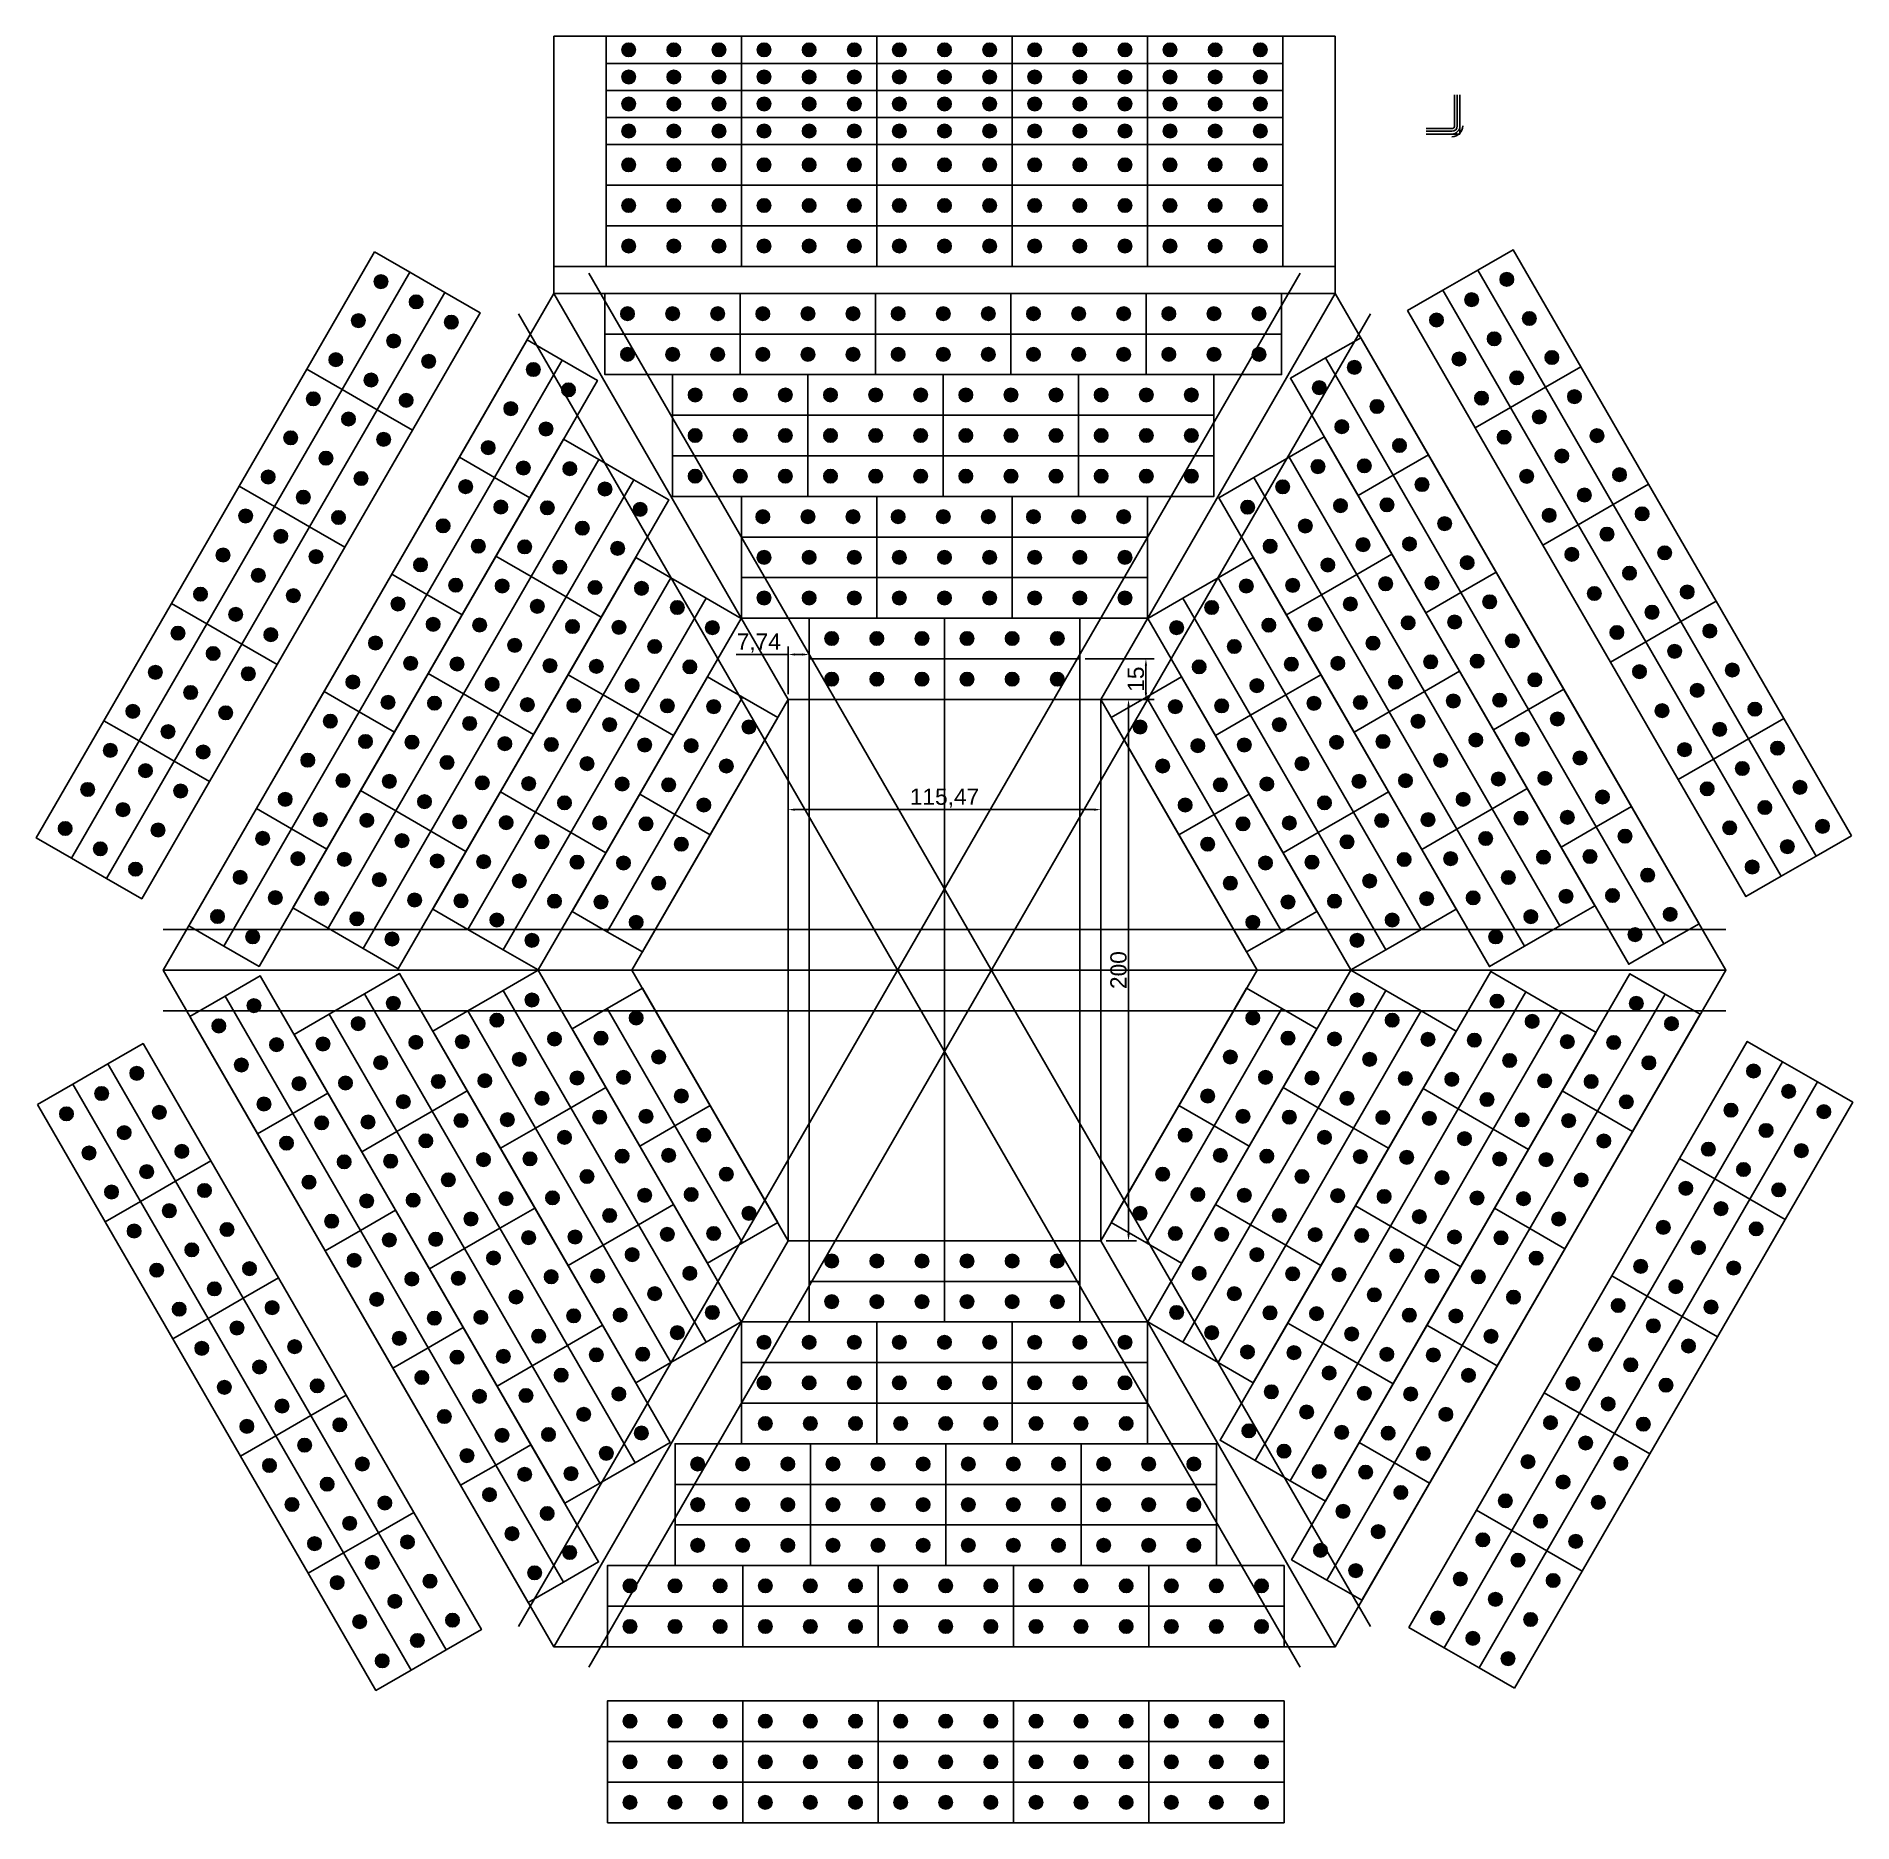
# Model space of a CAD drawing. Header units: millimetres. Extents: x 1388 to 8110, y -1425 to 5021.
# Drawn here: x 2381 to 3052, y -935 to -275 of the extents above; entities that cross this region are included whole.
import ezdxf

# ---------------------------------------------------------------- set-up
doc = ezdxf.new("R2010")
doc.units = ezdxf.units.MM
doc.styles.get("Standard").update_dxf_attribs({"font": 'arial.ttf'})
doc.dimstyles.new('ISO-25', dxfattribs={"dimtxt": 6, "dimasz": 2.5, "dimexe": 3, "dimexo": 2, "dimtad": 1, "dimtxsty": 'Standard', "dimcen": 2.5, "dimadec": 0, "dimazin": 0, "dimtfac": 1, "dimtmove": 0, "dimatfit": 3, "dimfxl": 1, "dimarcsym": 0})

msp = doc.modelspace()

# ---------------------------------------------------------------- blocks, each defined once
blk = doc.blocks.new('*D79')
at = {"color": 0, "lineweight": -2, "transparency": 16777216}
for p, q in [((2659.08, -522.17), (2659.08, -563.88)), ((2774.55, -522.17), (2774.55, -563.88)), ((2772.05, -560.88), (2661.58, -560.88))]:
    blk.add_line(p, q, dxfattribs=at)
at = {"color": 0, "transparency": 16777216}
for points in [[(2661.58, -560.46), (2661.58, -561.3), (2659.08, -560.88)], [(2772.05, -560.46), (2772.05, -561.3), (2774.55, -560.88)]]:
    blk.add_solid(points, dxfattribs=at)
at = {"layer": 'Defpoints', "color": 0, "transparency": 16777216}
for p in [(2659.08, -520.17), (2774.55, -520.17), (2659.08, -560.88)]:
    blk.add_point(p, dxfattribs=at)
at = {"color": 0, "transparency": 16777216, "insert": (2716.82, -556.65), "char_height": 6, "attachment_point": 5}
blk.add_mtext('115,47', dxfattribs=at)
blk = doc.blocks.new('*D80')
at = {"color": 0, "lineweight": -2, "transparency": 16777216}
for p, q in [((2776.55, -520.17), (2787.81, -520.17)), ((2784.81, -522.67), (2784.81, -717.67)), ((2776.55, -720.17), (2787.81, -720.17))]:
    blk.add_line(p, q, dxfattribs=at)
at = {"color": 0, "transparency": 16777216}
for points in [[(2784.39, -522.67), (2785.23, -522.67), (2784.81, -520.17)], [(2784.39, -717.67), (2785.23, -717.67), (2784.81, -720.17)]]:
    blk.add_solid(points, dxfattribs=at)
at = {"layer": 'Defpoints', "color": 0, "transparency": 16777216}
for p in [(2774.55, -520.17), (2774.55, -720.17), (2784.81, -720.17)]:
    blk.add_point(p, dxfattribs=at)
at = {"color": 0, "transparency": 16777216, "insert": (2781.12, -620.17), "char_height": 6, "attachment_point": 5, "rotation": 90}
blk.add_mtext('200', dxfattribs=at)
blk = doc.blocks.new('*D77')
at = {"color": 0, "lineweight": -2, "transparency": 16777216}
for p, q in [((2768.82, -505.17), (2794.23, -505.17)), ((2791.23, -517.67), (2791.23, -507.67)), ((2768.82, -520.17), (2794.23, -520.17))]:
    blk.add_line(p, q, dxfattribs=at)
at = {"color": 0, "transparency": 16777216}
for points in [[(2790.81, -507.67), (2791.65, -507.67), (2791.23, -505.17)], [(2790.81, -517.67), (2791.65, -517.67), (2791.23, -520.17)]]:
    blk.add_solid(points, dxfattribs=at)
at = {"layer": 'Defpoints', "color": 0, "transparency": 16777216}
for p in [(2766.82, -505.17), (2791.23, -505.17), (2766.82, -520.17)]:
    blk.add_point(p, dxfattribs=at)
at = {"color": 0, "transparency": 16777216, "insert": (2787.54, -512.67), "char_height": 6, "attachment_point": 5, "rotation": 90}
blk.add_mtext('15', dxfattribs=at)
blk = doc.blocks.new('*D78')
at = {"color": 0, "lineweight": -2, "transparency": 16777216}
for p, q in [((2659.08, -518.17), (2659.08, -500.57)), ((2666.82, -518.17), (2666.82, -500.57)), ((2659.08, -503.57), (2639.82, -503.57)), ((2664.32, -503.57), (2661.58, -503.57))]:
    blk.add_line(p, q, dxfattribs=at)
at = {"color": 0, "transparency": 16777216}
for points in [[(2661.58, -503.15), (2661.58, -503.98), (2659.08, -503.57)], [(2664.32, -503.15), (2664.32, -503.98), (2666.82, -503.57)]]:
    blk.add_solid(points, dxfattribs=at)
at = {"layer": 'Defpoints', "color": 0, "transparency": 16777216}
for p in [(2659.08, -503.57), (2659.08, -520.17), (2666.82, -520.17)]:
    blk.add_point(p, dxfattribs=at)
at = {"color": 0, "transparency": 16777216, "insert": (2648.2, -499.35), "char_height": 6, "attachment_point": 5}
blk.add_mtext('7,74', dxfattribs=at)

# ---------------------------------------------------------------- dimensions: what is measured, and where the dimension line sits
for base, p1, p2, picture, middle in [((2659.08121, -503.56645), (2666.81624, -520.16899), (2659.08121, -520.16899), '*D78', (2648.20041, -499.34799)), ((2659.081, -560.881), (2774.551, -520.169), (2659.081, -520.169), '*D79', (2716.816, -556.65))]:
    dim = msp.add_linear_dim(base=base, p1=p1, p2=p2, dimstyle='ISO-25')
    dim.commit()
    dim.dimension.update_dxf_attribs({"geometry": picture, "text_midpoint": middle})
for base, p1, p2, picture, middle in [((2791.23, -505.169), (2766.816, -520.169), (2766.816, -505.169), '*D77', (2787.542, -512.669)), ((2784.81, -720.169), (2774.551, -520.169), (2774.551, -720.169), '*D80', (2781.122, -620.169))]:
    dim = msp.add_linear_dim(base=base, p1=p1, p2=p2, angle=90, dimstyle='ISO-25')
    dim.commit()
    dim.dimension.update_dxf_attribs({"geometry": picture, "text_midpoint": middle})

# ---------------------------------------------------------------- hatches: boundary and pattern name
at = {"true_color": 0xf1eb1f}
h = msp.add_hatch(color=2, dxfattribs=at)
h.dxf.hatch_style = 1
h.paths.add_polyline_path([(2597.65, -280.169, 1), (2602.65, -280.169, 1)])
h = msp.add_hatch(color=2, dxfattribs=at)
h.dxf.hatch_style = 1
h.paths.add_polyline_path([(2614.316, -280.169, 1), (2619.316, -280.169, 1)])
h = msp.add_hatch(color=2, dxfattribs=at)
h.dxf.hatch_style = 1
h.paths.add_polyline_path([(2630.983, -280.169, 1), (2635.983, -280.169, 1)])
h = msp.add_hatch(color=2, dxfattribs=at)
h.dxf.hatch_style = 1
h.paths.add_polyline_path([(2647.65, -280.169, 1), (2652.65, -280.169, 1)])
h = msp.add_hatch(color=2, dxfattribs=at)
h.dxf.hatch_style = 1
h.paths.add_polyline_path([(2664.316, -280.169, 1), (2669.316, -280.169, 1)])
h = msp.add_hatch(color=2, dxfattribs=at)
h.dxf.hatch_style = 1
h.paths.add_polyline_path([(2680.983, -280.169, 1), (2685.983, -280.169, 1)])
h = msp.add_hatch(color=2, dxfattribs=at)
h.dxf.hatch_style = 1
h.paths.add_polyline_path([(2697.65, -280.169, 1), (2702.65, -280.169, 1)])
h = msp.add_hatch(color=2, dxfattribs=at)
h.dxf.hatch_style = 1
h.paths.add_polyline_path([(2714.316, -280.169, 1), (2719.316, -280.169, 1)])
h = msp.add_hatch(color=2, dxfattribs=at)
h.dxf.hatch_style = 1
h.paths.add_polyline_path([(2730.983, -280.169, 1), (2735.983, -280.169, 1)])
h = msp.add_hatch(color=2, dxfattribs=at)
h.dxf.hatch_style = 1
h.paths.add_polyline_path([(2747.65, -280.169, 1), (2752.65, -280.169, 1)])
h = msp.add_hatch(color=2, dxfattribs=at)
h.dxf.hatch_style = 1
h.paths.add_polyline_path([(2764.316, -280.169, 1), (2769.316, -280.169, 1)])
h = msp.add_hatch(color=2, dxfattribs=at)
h.dxf.hatch_style = 1
h.paths.add_polyline_path([(2780.983, -280.169, 1), (2785.983, -280.169, 1)])
h = msp.add_hatch(color=2, dxfattribs=at)
h.dxf.hatch_style = 1
h.paths.add_polyline_path([(2797.65, -280.169, 1), (2802.65, -280.169, 1)])
h = msp.add_hatch(color=2, dxfattribs=at)
h.dxf.hatch_style = 1
h.paths.add_polyline_path([(2814.316, -280.169, 1), (2819.316, -280.169, 1)])
h = msp.add_hatch(color=2, dxfattribs=at)
h.dxf.hatch_style = 1
h.paths.add_polyline_path([(2830.983, -280.169, 1), (2835.983, -280.169, 1)])
h = msp.add_hatch(color=2, dxfattribs=at)
h.dxf.hatch_style = 1
h.paths.add_polyline_path([(2597.65, -290.169, 1), (2602.65, -290.169, 1)])
h = msp.add_hatch(color=2, dxfattribs=at)
h.dxf.hatch_style = 1
h.paths.add_polyline_path([(2614.316, -290.169, 1), (2619.316, -290.169, 1)])
h = msp.add_hatch(color=2, dxfattribs=at)
h.dxf.hatch_style = 1
h.paths.add_polyline_path([(2630.983, -290.169, 1), (2635.983, -290.169, 1)])
h = msp.add_hatch(color=2, dxfattribs=at)
h.dxf.hatch_style = 1
h.paths.add_polyline_path([(2647.65, -290.169, 1), (2652.65, -290.169, 1)])
h = msp.add_hatch(color=2, dxfattribs=at)
h.dxf.hatch_style = 1
h.paths.add_polyline_path([(2664.316, -290.169, 1), (2669.316, -290.169, 1)])
h = msp.add_hatch(color=2, dxfattribs=at)
h.dxf.hatch_style = 1
h.paths.add_polyline_path([(2680.983, -290.169, 1), (2685.983, -290.169, 1)])
h = msp.add_hatch(color=2, dxfattribs=at)
h.dxf.hatch_style = 1
h.paths.add_polyline_path([(2697.65, -290.169, 1), (2702.65, -290.169, 1)])
h = msp.add_hatch(color=2, dxfattribs=at)
h.dxf.hatch_style = 1
h.paths.add_polyline_path([(2714.316, -290.169, 1), (2719.316, -290.169, 1)])
h = msp.add_hatch(color=2, dxfattribs=at)
h.dxf.hatch_style = 1
h.paths.add_polyline_path([(2730.983, -290.169, 1), (2735.983, -290.169, 1)])
h = msp.add_hatch(color=2, dxfattribs=at)
h.dxf.hatch_style = 1
h.paths.add_polyline_path([(2747.65, -290.169, 1), (2752.65, -290.169, 1)])
h = msp.add_hatch(color=2, dxfattribs=at)
h.dxf.hatch_style = 1
h.paths.add_polyline_path([(2764.316, -290.169, 1), (2769.316, -290.169, 1)])
h = msp.add_hatch(color=2, dxfattribs=at)
h.dxf.hatch_style = 1
h.paths.add_polyline_path([(2780.983, -290.169, 1), (2785.983, -290.169, 1)])
h = msp.add_hatch(color=2, dxfattribs=at)
h.dxf.hatch_style = 1
h.paths.add_polyline_path([(2797.65, -290.169, 1), (2802.65, -290.169, 1)])
h = msp.add_hatch(color=2, dxfattribs=at)
h.dxf.hatch_style = 1
h.paths.add_polyline_path([(2814.316, -290.169, 1), (2819.316, -290.169, 1)])
h = msp.add_hatch(color=2, dxfattribs=at)
h.dxf.hatch_style = 1
h.paths.add_polyline_path([(2830.983, -290.169, 1), (2835.983, -290.169, 1)])
h = msp.add_hatch(color=2, dxfattribs=at)
h.dxf.hatch_style = 1
h.paths.add_polyline_path([(2597.65, -300.169, 1), (2602.65, -300.169, 1)])
h = msp.add_hatch(color=2, dxfattribs=at)
h.dxf.hatch_style = 1
h.paths.add_polyline_path([(2614.316, -300.169, 1), (2619.316, -300.169, 1)])
h = msp.add_hatch(color=2, dxfattribs=at)
h.dxf.hatch_style = 1
h.paths.add_polyline_path([(2630.983, -300.169, 1), (2635.983, -300.169, 1)])
h = msp.add_hatch(color=2, dxfattribs=at)
h.dxf.hatch_style = 1
h.paths.add_polyline_path([(2647.65, -300.169, 1), (2652.65, -300.169, 1)])
h = msp.add_hatch(color=2, dxfattribs=at)
h.dxf.hatch_style = 1
h.paths.add_polyline_path([(2664.316, -300.169, 1), (2669.316, -300.169, 1)])
h = msp.add_hatch(color=2, dxfattribs=at)
h.dxf.hatch_style = 1
h.paths.add_polyline_path([(2680.983, -300.169, 1), (2685.983, -300.169, 1)])
h = msp.add_hatch(color=2, dxfattribs=at)
h.dxf.hatch_style = 1
h.paths.add_polyline_path([(2697.65, -300.169, 1), (2702.65, -300.169, 1)])
h = msp.add_hatch(color=2, dxfattribs=at)
h.dxf.hatch_style = 1
h.paths.add_polyline_path([(2714.316, -300.169, 1), (2719.316, -300.169, 1)])
h = msp.add_hatch(color=2, dxfattribs=at)
h.dxf.hatch_style = 1
h.paths.add_polyline_path([(2730.983, -300.169, 1), (2735.983, -300.169, 1)])
h = msp.add_hatch(color=2, dxfattribs=at)
h.dxf.hatch_style = 1
h.paths.add_polyline_path([(2747.65, -300.169, 1), (2752.65, -300.169, 1)])
h = msp.add_hatch(color=2, dxfattribs=at)
h.dxf.hatch_style = 1
h.paths.add_polyline_path([(2764.316, -300.169, 1), (2769.316, -300.169, 1)])
h = msp.add_hatch(color=2, dxfattribs=at)
h.dxf.hatch_style = 1
h.paths.add_polyline_path([(2780.983, -300.169, 1), (2785.983, -300.169, 1)])
h = msp.add_hatch(color=2, dxfattribs=at)
h.dxf.hatch_style = 1
h.paths.add_polyline_path([(2797.65, -300.169, 1), (2802.65, -300.169, 1)])
h = msp.add_hatch(color=2, dxfattribs=at)
h.dxf.hatch_style = 1
h.paths.add_polyline_path([(2814.316, -300.169, 1), (2819.316, -300.169, 1)])
h = msp.add_hatch(color=2, dxfattribs=at)
h.dxf.hatch_style = 1
h.paths.add_polyline_path([(2830.983, -300.169, 1), (2835.983, -300.169, 1)])
h = msp.add_hatch(color=2, dxfattribs=at)
h.dxf.hatch_style = 1
h.paths.add_polyline_path([(2597.65, -310.169, 1), (2602.65, -310.169, 1)])
h = msp.add_hatch(color=2, dxfattribs=at)
h.dxf.hatch_style = 1
h.paths.add_polyline_path([(2614.316, -310.169, 1), (2619.316, -310.169, 1)])
h = msp.add_hatch(color=2, dxfattribs=at)
h.dxf.hatch_style = 1
h.paths.add_polyline_path([(2630.983, -310.169, 1), (2635.983, -310.169, 1)])
h = msp.add_hatch(color=2, dxfattribs=at)
h.dxf.hatch_style = 1
h.paths.add_polyline_path([(2647.65, -310.169, 1), (2652.65, -310.169, 1)])
h = msp.add_hatch(color=2, dxfattribs=at)
h.dxf.hatch_style = 1
h.paths.add_polyline_path([(2664.316, -310.169, 1), (2669.316, -310.169, 1)])
h = msp.add_hatch(color=2, dxfattribs=at)
h.dxf.hatch_style = 1
h.paths.add_polyline_path([(2680.983, -310.169, 1), (2685.983, -310.169, 1)])
h = msp.add_hatch(color=2, dxfattribs=at)
h.dxf.hatch_style = 1
h.paths.add_polyline_path([(2697.65, -310.169, 1), (2702.65, -310.169, 1)])
h = msp.add_hatch(color=2, dxfattribs=at)
h.dxf.hatch_style = 1
h.paths.add_polyline_path([(2714.316, -310.169, 1), (2719.316, -310.169, 1)])
h = msp.add_hatch(color=2, dxfattribs=at)
h.dxf.hatch_style = 1
h.paths.add_polyline_path([(2730.983, -310.169, 1), (2735.983, -310.169, 1)])
h = msp.add_hatch(color=2, dxfattribs=at)
h.dxf.hatch_style = 1
h.paths.add_polyline_path([(2747.65, -310.169, 1), (2752.65, -310.169, 1)])
h = msp.add_hatch(color=2, dxfattribs=at)
h.dxf.hatch_style = 1
h.paths.add_polyline_path([(2764.316, -310.169, 1), (2769.316, -310.169, 1)])
h = msp.add_hatch(color=2, dxfattribs=at)
h.dxf.hatch_style = 1
h.paths.add_polyline_path([(2780.983, -310.169, 1), (2785.983, -310.169, 1)])
h = msp.add_hatch(color=2, dxfattribs=at)
h.dxf.hatch_style = 1
h.paths.add_polyline_path([(2797.65, -310.169, 1), (2802.65, -310.169, 1)])
h = msp.add_hatch(color=2, dxfattribs=at)
h.dxf.hatch_style = 1
h.paths.add_polyline_path([(2814.316, -310.169, 1), (2819.316, -310.169, 1)])
h = msp.add_hatch(color=2, dxfattribs=at)
h.dxf.hatch_style = 1
h.paths.add_polyline_path([(2830.983, -310.169, 1), (2835.983, -310.169, 1)])
h = msp.add_hatch(color=2, dxfattribs=at)
h.dxf.hatch_style = 1
h.paths.add_polyline_path([(2597.65, -322.669, 1), (2602.65, -322.669, 1)])
h = msp.add_hatch(color=2, dxfattribs=at)
h.dxf.hatch_style = 1
h.paths.add_polyline_path([(2614.316, -322.669, 1), (2619.316, -322.669, 1)])
h = msp.add_hatch(color=2, dxfattribs=at)
h.dxf.hatch_style = 1
h.paths.add_polyline_path([(2630.983, -322.669, 1), (2635.983, -322.669, 1)])
h = msp.add_hatch(color=2, dxfattribs=at)
h.dxf.hatch_style = 1
h.paths.add_polyline_path([(2647.65, -322.669, 1), (2652.65, -322.669, 1)])
h = msp.add_hatch(color=2, dxfattribs=at)
h.dxf.hatch_style = 1
h.paths.add_polyline_path([(2664.316, -322.669, 1), (2669.316, -322.669, 1)])
h = msp.add_hatch(color=2, dxfattribs=at)
h.dxf.hatch_style = 1
h.paths.add_polyline_path([(2680.983, -322.669, 1), (2685.983, -322.669, 1)])
h = msp.add_hatch(color=2, dxfattribs=at)
h.dxf.hatch_style = 1
h.paths.add_polyline_path([(2697.65, -322.669, 1), (2702.65, -322.669, 1)])
h = msp.add_hatch(color=2, dxfattribs=at)
h.dxf.hatch_style = 1
h.paths.add_polyline_path([(2714.316, -322.669, 1), (2719.316, -322.669, 1)])
h = msp.add_hatch(color=2, dxfattribs=at)
h.dxf.hatch_style = 1
h.paths.add_polyline_path([(2730.983, -322.669, 1), (2735.983, -322.669, 1)])
h = msp.add_hatch(color=2, dxfattribs=at)
h.dxf.hatch_style = 1
h.paths.add_polyline_path([(2747.65, -322.669, 1), (2752.65, -322.669, 1)])
h = msp.add_hatch(color=2, dxfattribs=at)
h.dxf.hatch_style = 1
h.paths.add_polyline_path([(2764.316, -322.669, 1), (2769.316, -322.669, 1)])
h = msp.add_hatch(color=2, dxfattribs=at)
h.dxf.hatch_style = 1
h.paths.add_polyline_path([(2780.983, -322.669, 1), (2785.983, -322.669, 1)])
h = msp.add_hatch(color=2, dxfattribs=at)
h.dxf.hatch_style = 1
h.paths.add_polyline_path([(2797.65, -322.669, 1), (2802.65, -322.669, 1)])
h = msp.add_hatch(color=2, dxfattribs=at)
h.dxf.hatch_style = 1
h.paths.add_polyline_path([(2814.316, -322.669, 1), (2819.316, -322.669, 1)])
h = msp.add_hatch(color=2, dxfattribs=at)
h.dxf.hatch_style = 1
h.paths.add_polyline_path([(2830.983, -322.669, 1), (2835.983, -322.669, 1)])
h = msp.add_hatch(color=2, dxfattribs=at)
h.dxf.hatch_style = 1
h.paths.add_polyline_path([(2597.65, -337.669, 1), (2602.65, -337.669, 1)])
h = msp.add_hatch(color=2, dxfattribs=at)
h.dxf.hatch_style = 1
h.paths.add_polyline_path([(2614.316, -337.669, 1), (2619.316, -337.669, 1)])
h = msp.add_hatch(color=2, dxfattribs=at)
h.dxf.hatch_style = 1
h.paths.add_polyline_path([(2630.983, -337.669, 1), (2635.983, -337.669, 1)])
h = msp.add_hatch(color=2, dxfattribs=at)
h.dxf.hatch_style = 1
h.paths.add_polyline_path([(2647.65, -337.669, 1), (2652.65, -337.669, 1)])
h = msp.add_hatch(color=2, dxfattribs=at)
h.dxf.hatch_style = 1
h.paths.add_polyline_path([(2664.316, -337.669, 1), (2669.316, -337.669, 1)])
h = msp.add_hatch(color=2, dxfattribs=at)
h.dxf.hatch_style = 1
h.paths.add_polyline_path([(2680.983, -337.669, 1), (2685.983, -337.669, 1)])
h = msp.add_hatch(color=2, dxfattribs=at)
h.dxf.hatch_style = 1
h.paths.add_polyline_path([(2697.65, -337.669, 1), (2702.65, -337.669, 1)])
h = msp.add_hatch(color=2, dxfattribs=at)
h.dxf.hatch_style = 1
h.paths.add_polyline_path([(2714.316, -337.669, 1), (2719.316, -337.669, 1)])
h = msp.add_hatch(color=2, dxfattribs=at)
h.dxf.hatch_style = 1
h.paths.add_polyline_path([(2730.983, -337.669, 1), (2735.983, -337.669, 1)])
h = msp.add_hatch(color=2, dxfattribs=at)
h.dxf.hatch_style = 1
h.paths.add_polyline_path([(2747.65, -337.669, 1), (2752.65, -337.669, 1)])
h = msp.add_hatch(color=2, dxfattribs=at)
h.dxf.hatch_style = 1
h.paths.add_polyline_path([(2764.316, -337.669, 1), (2769.316, -337.669, 1)])
h = msp.add_hatch(color=2, dxfattribs=at)
h.dxf.hatch_style = 1
h.paths.add_polyline_path([(2780.983, -337.669, 1), (2785.983, -337.669, 1)])
h = msp.add_hatch(color=2, dxfattribs=at)
h.dxf.hatch_style = 1
h.paths.add_polyline_path([(2797.65, -337.669, 1), (2802.65, -337.669, 1)])
h = msp.add_hatch(color=2, dxfattribs=at)
h.dxf.hatch_style = 1
h.paths.add_polyline_path([(2814.316, -337.669, 1), (2819.316, -337.669, 1)])
h = msp.add_hatch(color=2, dxfattribs=at)
h.dxf.hatch_style = 1
h.paths.add_polyline_path([(2830.983, -337.669, 1), (2835.983, -337.669, 1)])
h = msp.add_hatch(color=2, dxfattribs=at)
h.dxf.hatch_style = 1
h.paths.add_polyline_path([(2597.65, -352.669, 1), (2602.65, -352.669, 1)])
h = msp.add_hatch(color=2, dxfattribs=at)
h.dxf.hatch_style = 1
h.paths.add_polyline_path([(2614.316, -352.669, 1), (2619.316, -352.669, 1)])
h = msp.add_hatch(color=2, dxfattribs=at)
h.dxf.hatch_style = 1
h.paths.add_polyline_path([(2630.983, -352.669, 1), (2635.983, -352.669, 1)])
h = msp.add_hatch(color=2, dxfattribs=at)
h.dxf.hatch_style = 1
h.paths.add_polyline_path([(2647.65, -352.669, 1), (2652.65, -352.669, 1)])
h = msp.add_hatch(color=2, dxfattribs=at)
h.dxf.hatch_style = 1
h.paths.add_polyline_path([(2664.316, -352.669, 1), (2669.316, -352.669, 1)])
h = msp.add_hatch(color=2, dxfattribs=at)
h.dxf.hatch_style = 1
h.paths.add_polyline_path([(2680.983, -352.669, 1), (2685.983, -352.669, 1)])
h = msp.add_hatch(color=2, dxfattribs=at)
h.dxf.hatch_style = 1
h.paths.add_polyline_path([(2697.65, -352.669, 1), (2702.65, -352.669, 1)])
h = msp.add_hatch(color=2, dxfattribs=at)
h.dxf.hatch_style = 1
h.paths.add_polyline_path([(2714.316, -352.669, 1), (2719.316, -352.669, 1)])
h = msp.add_hatch(color=2, dxfattribs=at)
h.dxf.hatch_style = 1
h.paths.add_polyline_path([(2730.983, -352.669, 1), (2735.983, -352.669, 1)])
h = msp.add_hatch(color=2, dxfattribs=at)
h.dxf.hatch_style = 1
h.paths.add_polyline_path([(2747.65, -352.669, 1), (2752.65, -352.669, 1)])
h = msp.add_hatch(color=2, dxfattribs=at)
h.dxf.hatch_style = 1
h.paths.add_polyline_path([(2764.316, -352.669, 1), (2769.316, -352.669, 1)])
h = msp.add_hatch(color=2, dxfattribs=at)
h.dxf.hatch_style = 1
h.paths.add_polyline_path([(2780.983, -352.669, 1), (2785.983, -352.669, 1)])
h = msp.add_hatch(color=2, dxfattribs=at)
h.dxf.hatch_style = 1
h.paths.add_polyline_path([(2797.65, -352.669, 1), (2802.65, -352.669, 1)])
h = msp.add_hatch(color=2, dxfattribs=at)
h.dxf.hatch_style = 1
h.paths.add_polyline_path([(2814.316, -352.669, 1), (2819.316, -352.669, 1)])
h = msp.add_hatch(color=2, dxfattribs=at)
h.dxf.hatch_style = 1
h.paths.add_polyline_path([(2830.983, -352.669, 1), (2835.983, -352.669, 1)])
h = msp.add_hatch(color=2, dxfattribs=at)
h.dxf.hatch_style = 1
h.paths.add_polyline_path([(2511.114, -365.786, 1), (2506.114, -365.786, 1)])
h = msp.add_hatch(color=2, dxfattribs=at)
h.dxf.hatch_style = 1
h.paths.add_polyline_path([(2927.053, -364.979, 1), (2922.053, -364.979, 1)])
h = msp.add_hatch(color=2, dxfattribs=at)
h.dxf.hatch_style = 1
h.paths.add_polyline_path([(2524.104, -373.286, 1), (2519.104, -373.286, 1)])
h = msp.add_hatch(color=2, dxfattribs=at)
h.dxf.hatch_style = 1
h.paths.add_polyline_path([(2602.184, -377.669, 1), (2597.184, -377.669, 1)])
h = msp.add_hatch(color=2, dxfattribs=at)
h.dxf.hatch_style = 1
h.paths.add_polyline_path([(2618.85, -377.669, 1), (2613.85, -377.669, 1)])
h = msp.add_hatch(color=2, dxfattribs=at)
h.dxf.hatch_style = 1
h.paths.add_polyline_path([(2635.517, -377.669, 1), (2630.517, -377.669, 1)])
h = msp.add_hatch(color=2, dxfattribs=at)
h.dxf.hatch_style = 1
h.paths.add_polyline_path([(2652.184, -377.669, 1), (2647.184, -377.669, 1)])
h = msp.add_hatch(color=2, dxfattribs=at)
h.dxf.hatch_style = 1
h.paths.add_polyline_path([(2668.85, -377.669, 1), (2663.85, -377.669, 1)])
h = msp.add_hatch(color=2, dxfattribs=at)
h.dxf.hatch_style = 1
h.paths.add_polyline_path([(2685.517, -377.669, 1), (2680.517, -377.669, 1)])
h = msp.add_hatch(color=2, dxfattribs=at)
h.dxf.hatch_style = 1
h.paths.add_polyline_path([(2702.184, -377.669, 1), (2697.184, -377.669, 1)])
h = msp.add_hatch(color=2, dxfattribs=at)
h.dxf.hatch_style = 1
h.paths.add_polyline_path([(2718.85, -377.669, 1), (2713.85, -377.669, 1)])
h = msp.add_hatch(color=2, dxfattribs=at)
h.dxf.hatch_style = 1
h.paths.add_polyline_path([(2735.517, -377.669, 1), (2730.517, -377.669, 1)])
h = msp.add_hatch(color=2, dxfattribs=at)
h.dxf.hatch_style = 1
h.paths.add_polyline_path([(2752.184, -377.669, 1), (2747.184, -377.669, 1)])
h = msp.add_hatch(color=2, dxfattribs=at)
h.dxf.hatch_style = 1
h.paths.add_polyline_path([(2768.85, -377.669, 1), (2763.85, -377.669, 1)])
h = msp.add_hatch(color=2, dxfattribs=at)
h.dxf.hatch_style = 1
h.paths.add_polyline_path([(2785.517, -377.669, 1), (2780.517, -377.669, 1)])
h = msp.add_hatch(color=2, dxfattribs=at)
h.dxf.hatch_style = 1
h.paths.add_polyline_path([(2802.184, -377.669, 1), (2797.184, -377.669, 1)])
h = msp.add_hatch(color=2, dxfattribs=at)
h.dxf.hatch_style = 1
h.paths.add_polyline_path([(2818.85, -377.669, 1), (2813.85, -377.669, 1)])
h = msp.add_hatch(color=2, dxfattribs=at)
h.dxf.hatch_style = 1
h.paths.add_polyline_path([(2835.517, -377.669, 1), (2830.517, -377.669, 1)])
h = msp.add_hatch(color=2, dxfattribs=at)
h.dxf.hatch_style = 1
h.paths.add_polyline_path([(2914.062, -372.479, 1), (2909.062, -372.479, 1)])
h = msp.add_hatch(color=2, dxfattribs=at)
h.dxf.hatch_style = 1
h.paths.add_polyline_path([(2502.78, -380.22, 1), (2497.78, -380.22, 1)])
h = msp.add_hatch(color=2, dxfattribs=at)
h.dxf.hatch_style = 1
h.paths.add_polyline_path([(2537.095, -380.786, 1), (2532.095, -380.786, 1)])
h = msp.add_hatch(color=2, dxfattribs=at)
h.dxf.hatch_style = 1
h.paths.add_polyline_path([(2901.072, -379.979, 1), (2896.072, -379.979, 1)])
h = msp.add_hatch(color=2, dxfattribs=at)
h.dxf.hatch_style = 1
h.paths.add_polyline_path([(2935.386, -379.413, 1), (2930.386, -379.413, 1)])
h = msp.add_hatch(color=2, dxfattribs=at)
h.dxf.hatch_style = 1
h.paths.add_polyline_path([(2515.771, -387.72, 1), (2510.771, -387.72, 1)])
h = msp.add_hatch(color=2, dxfattribs=at)
h.dxf.hatch_style = 1
h.paths.add_polyline_path([(2922.396, -386.913, 1), (2917.396, -386.913, 1)])
h = msp.add_hatch(color=2, dxfattribs=at)
h.dxf.hatch_style = 1
h.paths.add_polyline_path([(2494.447, -394.654, 1), (2489.447, -394.654, 1)])
h = msp.add_hatch(color=2, dxfattribs=at)
h.dxf.hatch_style = 1
h.paths.add_polyline_path([(2528.761, -395.22, 1), (2523.761, -395.22, 1)])
h = msp.add_hatch(color=2, dxfattribs=at)
h.dxf.hatch_style = 1
h.paths.add_polyline_path([(2567.405, -398.286, 1), (2562.405, -398.286, 1)])
h = msp.add_hatch(color=2, dxfattribs=at)
h.dxf.hatch_style = 1
h.paths.add_polyline_path([(2602.184, -392.669, 1), (2597.184, -392.669, 1)])
h = msp.add_hatch(color=2, dxfattribs=at)
h.dxf.hatch_style = 1
h.paths.add_polyline_path([(2618.85, -392.669, 1), (2613.85, -392.669, 1)])
h = msp.add_hatch(color=2, dxfattribs=at)
h.dxf.hatch_style = 1
h.paths.add_polyline_path([(2635.517, -392.669, 1), (2630.517, -392.669, 1)])
h = msp.add_hatch(color=2, dxfattribs=at)
h.dxf.hatch_style = 1
h.paths.add_polyline_path([(2652.184, -392.669, 1), (2647.184, -392.669, 1)])
h = msp.add_hatch(color=2, dxfattribs=at)
h.dxf.hatch_style = 1
h.paths.add_polyline_path([(2668.85, -392.669, 1), (2663.85, -392.669, 1)])
h = msp.add_hatch(color=2, dxfattribs=at)
h.dxf.hatch_style = 1
h.paths.add_polyline_path([(2685.517, -392.669, 1), (2680.517, -392.669, 1)])
h = msp.add_hatch(color=2, dxfattribs=at)
h.dxf.hatch_style = 1
h.paths.add_polyline_path([(2702.184, -392.669, 1), (2697.184, -392.669, 1)])
h = msp.add_hatch(color=2, dxfattribs=at)
h.dxf.hatch_style = 1
h.paths.add_polyline_path([(2718.85, -392.669, 1), (2713.85, -392.669, 1)])
h = msp.add_hatch(color=2, dxfattribs=at)
h.dxf.hatch_style = 1
h.paths.add_polyline_path([(2735.517, -392.669, 1), (2730.517, -392.669, 1)])
h = msp.add_hatch(color=2, dxfattribs=at)
h.dxf.hatch_style = 1
h.paths.add_polyline_path([(2752.184, -392.669, 1), (2747.184, -392.669, 1)])
h = msp.add_hatch(color=2, dxfattribs=at)
h.dxf.hatch_style = 1
h.paths.add_polyline_path([(2768.85, -392.669, 1), (2763.85, -392.669, 1)])
h = msp.add_hatch(color=2, dxfattribs=at)
h.dxf.hatch_style = 1
h.paths.add_polyline_path([(2785.517, -392.669, 1), (2780.517, -392.669, 1)])
h = msp.add_hatch(color=2, dxfattribs=at)
h.dxf.hatch_style = 1
h.paths.add_polyline_path([(2802.184, -392.669, 1), (2797.184, -392.669, 1)])
h = msp.add_hatch(color=2, dxfattribs=at)
h.dxf.hatch_style = 1
h.paths.add_polyline_path([(2818.85, -392.669, 1), (2813.85, -392.669, 1)])
h = msp.add_hatch(color=2, dxfattribs=at)
h.dxf.hatch_style = 1
h.paths.add_polyline_path([(2835.517, -392.669, 1), (2830.517, -392.669, 1)])
h = msp.add_hatch(color=2, dxfattribs=at)
h.dxf.hatch_style = 1
h.paths.add_polyline_path([(2870.761, -397.479, 1), (2865.761, -397.479, 1)])
h = msp.add_hatch(color=2, dxfattribs=at)
h.dxf.hatch_style = 1
h.paths.add_polyline_path([(2909.405, -394.413, 1), (2904.405, -394.413, 1)])
h = msp.add_hatch(color=2, dxfattribs=at)
h.dxf.hatch_style = 1
h.paths.add_polyline_path([(2943.719, -393.847, 1), (2938.719, -393.847, 1)])
h = msp.add_hatch(color=2, dxfattribs=at)
h.dxf.hatch_style = 1
h.paths.add_polyline_path([(2507.437, -402.154, 1), (2502.437, -402.154, 1)])
h = msp.add_hatch(color=2, dxfattribs=at)
h.dxf.hatch_style = 1
h.paths.add_polyline_path([(2857.771, -404.979, 1), (2852.771, -404.979, 1)])
h = msp.add_hatch(color=2, dxfattribs=at)
h.dxf.hatch_style = 1
h.paths.add_polyline_path([(2930.729, -401.347, 1), (2925.729, -401.347, 1)])
h = msp.add_hatch(color=2, dxfattribs=at)
h.dxf.hatch_style = 1
h.paths.add_polyline_path([(2486.114, -409.088, 1), (2481.114, -409.088, 1)])
h = msp.add_hatch(color=2, dxfattribs=at)
h.dxf.hatch_style = 1
h.paths.add_polyline_path([(2520.428, -409.654, 1), (2515.428, -409.654, 1)])
h = msp.add_hatch(color=2, dxfattribs=at)
h.dxf.hatch_style = 1
h.paths.add_polyline_path([(2580.396, -405.786, 1), (2575.396, -405.786, 1)])
h = msp.add_hatch(color=2, dxfattribs=at)
h.dxf.hatch_style = 1
h.paths.add_polyline_path([(2627.184, -407.669, 1), (2622.184, -407.669, 1)])
h = msp.add_hatch(color=2, dxfattribs=at)
h.dxf.hatch_style = 1
h.paths.add_polyline_path([(2643.85, -407.669, 1), (2638.85, -407.669, 1)])
h = msp.add_hatch(color=2, dxfattribs=at)
h.dxf.hatch_style = 1
h.paths.add_polyline_path([(2660.517, -407.669, 1), (2655.517, -407.669, 1)])
h = msp.add_hatch(color=2, dxfattribs=at)
h.dxf.hatch_style = 1
h.paths.add_polyline_path([(2677.184, -407.669, 1), (2672.184, -407.669, 1)])
h = msp.add_hatch(color=2, dxfattribs=at)
h.dxf.hatch_style = 1
h.paths.add_polyline_path([(2693.85, -407.669, 1), (2688.85, -407.669, 1)])
h = msp.add_hatch(color=2, dxfattribs=at)
h.dxf.hatch_style = 1
h.paths.add_polyline_path([(2710.517, -407.669, 1), (2705.517, -407.669, 1)])
h = msp.add_hatch(color=2, dxfattribs=at)
h.dxf.hatch_style = 1
h.paths.add_polyline_path([(2727.184, -407.669, 1), (2722.184, -407.669, 1)])
h = msp.add_hatch(color=2, dxfattribs=at)
h.dxf.hatch_style = 1
h.paths.add_polyline_path([(2743.85, -407.669, 1), (2738.85, -407.669, 1)])
h = msp.add_hatch(color=2, dxfattribs=at)
h.dxf.hatch_style = 1
h.paths.add_polyline_path([(2760.517, -407.669, 1), (2755.517, -407.669, 1)])
h = msp.add_hatch(color=2, dxfattribs=at)
h.dxf.hatch_style = 1
h.paths.add_polyline_path([(2777.184, -407.669, 1), (2772.184, -407.669, 1)])
h = msp.add_hatch(color=2, dxfattribs=at)
h.dxf.hatch_style = 1
h.paths.add_polyline_path([(2793.85, -407.669, 1), (2788.85, -407.669, 1)])
h = msp.add_hatch(color=2, dxfattribs=at)
h.dxf.hatch_style = 1
h.paths.add_polyline_path([(2810.517, -407.669, 1), (2805.517, -407.669, 1)])
h = msp.add_hatch(color=2, dxfattribs=at)
h.dxf.hatch_style = 1
h.paths.add_polyline_path([(2917.739, -408.847, 1), (2912.739, -408.847, 1)])
h = msp.add_hatch(color=2, dxfattribs=at)
h.dxf.hatch_style = 1
h.paths.add_polyline_path([(2952.053, -408.28, 1), (2947.053, -408.28, 1)])
h = msp.add_hatch(color=2, dxfattribs=at)
h.dxf.hatch_style = 1
h.paths.add_polyline_path([(2499.104, -416.588, 1), (2494.104, -416.588, 1)])
h = msp.add_hatch(color=2, dxfattribs=at)
h.dxf.hatch_style = 1
h.paths.add_polyline_path([(2559.072, -412.72, 1), (2554.072, -412.72, 1)])
h = msp.add_hatch(color=2, dxfattribs=at)
h.dxf.hatch_style = 1
h.paths.add_polyline_path([(2879.094, -411.913, 1), (2874.094, -411.913, 1)])
h = msp.add_hatch(color=2, dxfattribs=at)
h.dxf.hatch_style = 1
h.paths.add_polyline_path([(2939.062, -415.78, 1), (2934.062, -415.78, 1)])
h = msp.add_hatch(color=2, dxfattribs=at)
h.dxf.hatch_style = 1
h.paths.add_polyline_path([(2477.78, -423.521, 1), (2472.78, -423.521, 1)])
h = msp.add_hatch(color=2, dxfattribs=at)
h.dxf.hatch_style = 1
h.paths.add_polyline_path([(2512.095, -424.088, 1), (2507.095, -424.088, 1)])
h = msp.add_hatch(color=2, dxfattribs=at)
h.dxf.hatch_style = 1
h.paths.add_polyline_path([(2572.062, -420.22, 1), (2567.062, -420.22, 1)])
h = msp.add_hatch(color=2, dxfattribs=at)
h.dxf.hatch_style = 1
h.paths.add_polyline_path([(2627.184, -422.669, 1), (2622.184, -422.669, 1)])
h = msp.add_hatch(color=2, dxfattribs=at)
h.dxf.hatch_style = 1
h.paths.add_polyline_path([(2643.85, -422.669, 1), (2638.85, -422.669, 1)])
h = msp.add_hatch(color=2, dxfattribs=at)
h.dxf.hatch_style = 1
h.paths.add_polyline_path([(2660.517, -422.669, 1), (2655.517, -422.669, 1)])
h = msp.add_hatch(color=2, dxfattribs=at)
h.dxf.hatch_style = 1
h.paths.add_polyline_path([(2677.184, -422.669, 1), (2672.184, -422.669, 1)])
h = msp.add_hatch(color=2, dxfattribs=at)
h.dxf.hatch_style = 1
h.paths.add_polyline_path([(2693.85, -422.669, 1), (2688.85, -422.669, 1)])
h = msp.add_hatch(color=2, dxfattribs=at)
h.dxf.hatch_style = 1
h.paths.add_polyline_path([(2710.517, -422.669, 1), (2705.517, -422.669, 1)])
h = msp.add_hatch(color=2, dxfattribs=at)
h.dxf.hatch_style = 1
h.paths.add_polyline_path([(2727.184, -422.669, 1), (2722.184, -422.669, 1)])
h = msp.add_hatch(color=2, dxfattribs=at)
h.dxf.hatch_style = 1
h.paths.add_polyline_path([(2743.85, -422.669, 1), (2738.85, -422.669, 1)])
h = msp.add_hatch(color=2, dxfattribs=at)
h.dxf.hatch_style = 1
h.paths.add_polyline_path([(2760.517, -422.669, 1), (2755.517, -422.669, 1)])
h = msp.add_hatch(color=2, dxfattribs=at)
h.dxf.hatch_style = 1
h.paths.add_polyline_path([(2777.184, -422.669, 1), (2772.184, -422.669, 1)])
h = msp.add_hatch(color=2, dxfattribs=at)
h.dxf.hatch_style = 1
h.paths.add_polyline_path([(2793.85, -422.669, 1), (2788.85, -422.669, 1)])
h = msp.add_hatch(color=2, dxfattribs=at)
h.dxf.hatch_style = 1
h.paths.add_polyline_path([(2810.517, -422.669, 1), (2805.517, -422.669, 1)])
h = msp.add_hatch(color=2, dxfattribs=at)
h.dxf.hatch_style = 1
h.paths.add_polyline_path([(2866.104, -419.413, 1), (2861.104, -419.413, 1)])
h = msp.add_hatch(color=2, dxfattribs=at)
h.dxf.hatch_style = 1
h.paths.add_polyline_path([(2926.072, -423.28, 1), (2921.072, -423.28, 1)])
h = msp.add_hatch(color=2, dxfattribs=at)
h.dxf.hatch_style = 1
h.paths.add_polyline_path([(2960.386, -422.714, 1), (2955.386, -422.714, 1)])
h = msp.add_hatch(color=2, dxfattribs=at)
h.dxf.hatch_style = 1
h.paths.add_polyline_path([(2490.771, -431.021, 1), (2485.771, -431.021, 1)])
h = msp.add_hatch(color=2, dxfattribs=at)
h.dxf.hatch_style = 1
h.paths.add_polyline_path([(2550.739, -427.154, 1), (2545.739, -427.154, 1)])
h = msp.add_hatch(color=2, dxfattribs=at)
h.dxf.hatch_style = 1
h.paths.add_polyline_path([(2887.428, -426.347, 1), (2882.428, -426.347, 1)])
h = msp.add_hatch(color=2, dxfattribs=at)
h.dxf.hatch_style = 1
h.paths.add_polyline_path([(2947.396, -430.214, 1), (2942.396, -430.214, 1)])
h = msp.add_hatch(color=2, dxfattribs=at)
h.dxf.hatch_style = 1
h.paths.add_polyline_path([(2469.447, -437.955, 1), (2464.447, -437.955, 1)])
h = msp.add_hatch(color=2, dxfattribs=at)
h.dxf.hatch_style = 1
h.paths.add_polyline_path([(2503.761, -438.521, 1), (2498.761, -438.521, 1)])
h = msp.add_hatch(color=2, dxfattribs=at)
h.dxf.hatch_style = 1
h.paths.add_polyline_path([(2563.729, -434.654, 1), (2558.729, -434.654, 1)])
h = msp.add_hatch(color=2, dxfattribs=at)
h.dxf.hatch_style = 1
h.paths.add_polyline_path([(2580.886, -434.937, 1), (2575.886, -434.937, 1)])
h = msp.add_hatch(color=2, dxfattribs=at)
h.dxf.hatch_style = 1
h.paths.add_polyline_path([(2627.184, -437.669, 1), (2622.184, -437.669, 1)])
h = msp.add_hatch(color=2, dxfattribs=at)
h.dxf.hatch_style = 1
h.paths.add_polyline_path([(2643.85, -437.669, 1), (2638.85, -437.669, 1)])
h = msp.add_hatch(color=2, dxfattribs=at)
h.dxf.hatch_style = 1
h.paths.add_polyline_path([(2660.517, -437.669, 1), (2655.517, -437.669, 1)])
h = msp.add_hatch(color=2, dxfattribs=at)
h.dxf.hatch_style = 1
h.paths.add_polyline_path([(2677.184, -437.669, 1), (2672.184, -437.669, 1)])
h = msp.add_hatch(color=2, dxfattribs=at)
h.dxf.hatch_style = 1
h.paths.add_polyline_path([(2693.85, -437.669, 1), (2688.85, -437.669, 1)])
h = msp.add_hatch(color=2, dxfattribs=at)
h.dxf.hatch_style = 1
h.paths.add_polyline_path([(2710.517, -437.669, 1), (2705.517, -437.669, 1)])
h = msp.add_hatch(color=2, dxfattribs=at)
h.dxf.hatch_style = 1
h.paths.add_polyline_path([(2727.184, -437.669, 1), (2722.184, -437.669, 1)])
h = msp.add_hatch(color=2, dxfattribs=at)
h.dxf.hatch_style = 1
h.paths.add_polyline_path([(2743.85, -437.669, 1), (2738.85, -437.669, 1)])
h = msp.add_hatch(color=2, dxfattribs=at)
h.dxf.hatch_style = 1
h.paths.add_polyline_path([(2760.517, -437.669, 1), (2755.517, -437.669, 1)])
h = msp.add_hatch(color=2, dxfattribs=at)
h.dxf.hatch_style = 1
h.paths.add_polyline_path([(2777.184, -437.669, 1), (2772.184, -437.669, 1)])
h = msp.add_hatch(color=2, dxfattribs=at)
h.dxf.hatch_style = 1
h.paths.add_polyline_path([(2793.85, -437.669, 1), (2788.85, -437.669, 1)])
h = msp.add_hatch(color=2, dxfattribs=at)
h.dxf.hatch_style = 1
h.paths.add_polyline_path([(2810.517, -437.669, 1), (2805.517, -437.669, 1)])
h = msp.add_hatch(color=2, dxfattribs=at)
h.dxf.hatch_style = 1
h.paths.add_polyline_path([(2857.28, -434.13, 1), (2852.28, -434.13, 1)])
h = msp.add_hatch(color=2, dxfattribs=at)
h.dxf.hatch_style = 1
h.paths.add_polyline_path([(2874.437, -433.847, 1), (2869.437, -433.847, 1)])
h = msp.add_hatch(color=2, dxfattribs=at)
h.dxf.hatch_style = 1
h.paths.add_polyline_path([(2934.405, -437.714, 1), (2929.405, -437.714, 1)])
h = msp.add_hatch(color=2, dxfattribs=at)
h.dxf.hatch_style = 1
h.paths.add_polyline_path([(2968.719, -437.148, 1), (2963.719, -437.148, 1)])
h = msp.add_hatch(color=2, dxfattribs=at)
h.dxf.hatch_style = 1
h.paths.add_polyline_path([(2542.405, -441.588, 1), (2537.405, -441.588, 1)])
h = msp.add_hatch(color=2, dxfattribs=at)
h.dxf.hatch_style = 1
h.paths.add_polyline_path([(2593.877, -442.437, 1), (2588.877, -442.437, 1)])
h = msp.add_hatch(color=2, dxfattribs=at)
h.dxf.hatch_style = 1
h.paths.add_polyline_path([(2844.29, -441.63, 1), (2839.29, -441.63, 1)])
h = msp.add_hatch(color=2, dxfattribs=at)
h.dxf.hatch_style = 1
h.paths.add_polyline_path([(2895.761, -440.78, 1), (2890.761, -440.78, 1)])
h = msp.add_hatch(color=2, dxfattribs=at)
h.dxf.hatch_style = 1
h.paths.add_polyline_path([(2955.729, -444.648, 1), (2950.729, -444.648, 1)])
h = msp.add_hatch(color=2, dxfattribs=at)
h.dxf.hatch_style = 1
h.paths.add_polyline_path([(2482.437, -445.455, 1), (2477.437, -445.455, 1)])
h = msp.add_hatch(color=2, dxfattribs=at)
h.dxf.hatch_style = 1
h.paths.add_polyline_path([(2555.396, -449.088, 1), (2550.396, -449.088, 1)])
h = msp.add_hatch(color=2, dxfattribs=at)
h.dxf.hatch_style = 1
h.paths.add_polyline_path([(2572.553, -449.371, 1), (2567.553, -449.371, 1)])
h = msp.add_hatch(color=2, dxfattribs=at)
h.dxf.hatch_style = 1
h.paths.add_polyline_path([(2606.867, -449.937, 1), (2601.867, -449.937, 1)])
h = msp.add_hatch(color=2, dxfattribs=at)
h.dxf.hatch_style = 1
h.paths.add_polyline_path([(2831.3, -449.13, 1), (2826.3, -449.13, 1)])
h = msp.add_hatch(color=2, dxfattribs=at)
h.dxf.hatch_style = 1
h.paths.add_polyline_path([(2865.614, -448.564, 1), (2860.614, -448.564, 1)])
h = msp.add_hatch(color=2, dxfattribs=at)
h.dxf.hatch_style = 1
h.paths.add_polyline_path([(2882.771, -448.28, 1), (2877.771, -448.28, 1)])
h = msp.add_hatch(color=2, dxfattribs=at)
h.dxf.hatch_style = 1
h.paths.add_polyline_path([(2977.053, -451.582, 1), (2972.053, -451.582, 1)])
h = msp.add_hatch(color=2, dxfattribs=at)
h.dxf.hatch_style = 1
h.paths.add_polyline_path([(2461.114, -452.389, 1), (2456.114, -452.389, 1)])
h = msp.add_hatch(color=2, dxfattribs=at)
h.dxf.hatch_style = 1
h.paths.add_polyline_path([(2495.428, -452.955, 1), (2490.428, -452.955, 1)])
h = msp.add_hatch(color=2, dxfattribs=at)
h.dxf.hatch_style = 1
h.paths.add_polyline_path([(2534.072, -456.021, 1), (2529.072, -456.021, 1)])
h = msp.add_hatch(color=2, dxfattribs=at)
h.dxf.hatch_style = 1
h.paths.add_polyline_path([(2585.543, -456.871, 1), (2580.543, -456.871, 1)])
h = msp.add_hatch(color=2, dxfattribs=at)
h.dxf.hatch_style = 1
h.paths.add_polyline_path([(2652.184, -452.669, 1), (2647.184, -452.669, 1)])
h = msp.add_hatch(color=2, dxfattribs=at)
h.dxf.hatch_style = 1
h.paths.add_polyline_path([(2668.85, -452.669, 1), (2663.85, -452.669, 1)])
h = msp.add_hatch(color=2, dxfattribs=at)
h.dxf.hatch_style = 1
h.paths.add_polyline_path([(2685.517, -452.669, 1), (2680.517, -452.669, 1)])
h = msp.add_hatch(color=2, dxfattribs=at)
h.dxf.hatch_style = 1
h.paths.add_polyline_path([(2702.184, -452.669, 1), (2697.184, -452.669, 1)])
h = msp.add_hatch(color=2, dxfattribs=at)
h.dxf.hatch_style = 1
h.paths.add_polyline_path([(2718.85, -452.669, 1), (2713.85, -452.669, 1)])
h = msp.add_hatch(color=2, dxfattribs=at)
h.dxf.hatch_style = 1
h.paths.add_polyline_path([(2735.517, -452.669, 1), (2730.517, -452.669, 1)])
h = msp.add_hatch(color=2, dxfattribs=at)
h.dxf.hatch_style = 1
h.paths.add_polyline_path([(2752.184, -452.669, 1), (2747.184, -452.669, 1)])
h = msp.add_hatch(color=2, dxfattribs=at)
h.dxf.hatch_style = 1
h.paths.add_polyline_path([(2768.85, -452.669, 1), (2763.85, -452.669, 1)])
h = msp.add_hatch(color=2, dxfattribs=at)
h.dxf.hatch_style = 1
h.paths.add_polyline_path([(2785.517, -452.669, 1), (2780.517, -452.669, 1)])
h = msp.add_hatch(color=2, dxfattribs=at)
h.dxf.hatch_style = 1
h.paths.add_polyline_path([(2852.623, -456.064, 1), (2847.623, -456.064, 1)])
h = msp.add_hatch(color=2, dxfattribs=at)
h.dxf.hatch_style = 1
h.paths.add_polyline_path([(2904.094, -455.214, 1), (2899.094, -455.214, 1)])
h = msp.add_hatch(color=2, dxfattribs=at)
h.dxf.hatch_style = 1
h.paths.add_polyline_path([(2942.739, -452.148, 1), (2937.739, -452.148, 1)])
h = msp.add_hatch(color=2, dxfattribs=at)
h.dxf.hatch_style = 1
h.paths.add_polyline_path([(2474.104, -459.889, 1), (2469.104, -459.889, 1)])
h = msp.add_hatch(color=2, dxfattribs=at)
h.dxf.hatch_style = 1
h.paths.add_polyline_path([(2547.062, -463.521, 1), (2542.062, -463.521, 1)])
h = msp.add_hatch(color=2, dxfattribs=at)
h.dxf.hatch_style = 1
h.paths.add_polyline_path([(2564.22, -463.804, 1), (2559.22, -463.804, 1)])
h = msp.add_hatch(color=2, dxfattribs=at)
h.dxf.hatch_style = 1
h.paths.add_polyline_path([(2598.534, -464.371, 1), (2593.534, -464.371, 1)])
h = msp.add_hatch(color=2, dxfattribs=at)
h.dxf.hatch_style = 1
h.paths.add_polyline_path([(2839.633, -463.564, 1), (2834.633, -463.564, 1)])
h = msp.add_hatch(color=2, dxfattribs=at)
h.dxf.hatch_style = 1
h.paths.add_polyline_path([(2873.947, -462.997, 1), (2868.947, -462.997, 1)])
h = msp.add_hatch(color=2, dxfattribs=at)
h.dxf.hatch_style = 1
h.paths.add_polyline_path([(2891.104, -462.714, 1), (2886.104, -462.714, 1)])
h = msp.add_hatch(color=2, dxfattribs=at)
h.dxf.hatch_style = 1
h.paths.add_polyline_path([(2964.062, -459.082, 1), (2959.062, -459.082, 1)])
h = msp.add_hatch(color=2, dxfattribs=at)
h.dxf.hatch_style = 1
h.paths.add_polyline_path([(2452.78, -466.823, 1), (2447.78, -466.823, 1)])
h = msp.add_hatch(color=2, dxfattribs=at)
h.dxf.hatch_style = 1
h.paths.add_polyline_path([(2487.095, -467.389, 1), (2482.095, -467.389, 1)])
h = msp.add_hatch(color=2, dxfattribs=at)
h.dxf.hatch_style = 1
h.paths.add_polyline_path([(2525.739, -470.455, 1), (2520.739, -470.455, 1)])
h = msp.add_hatch(color=2, dxfattribs=at)
h.dxf.hatch_style = 1
h.paths.add_polyline_path([(2577.21, -471.304, 1), (2572.21, -471.304, 1)])
h = msp.add_hatch(color=2, dxfattribs=at)
h.dxf.hatch_style = 1
h.paths.add_polyline_path([(2652.65, -467.669, 1), (2647.65, -467.669, 1)])
h = msp.add_hatch(color=2, dxfattribs=at)
h.dxf.hatch_style = 1
h.paths.add_polyline_path([(2669.316, -467.669, 1), (2664.316, -467.669, 1)])
h = msp.add_hatch(color=2, dxfattribs=at)
h.dxf.hatch_style = 1
h.paths.add_polyline_path([(2685.983, -467.669, 1), (2680.983, -467.669, 1)])
h = msp.add_hatch(color=2, dxfattribs=at)
h.dxf.hatch_style = 1
h.paths.add_polyline_path([(2702.65, -467.669, 1), (2697.65, -467.669, 1)])
h = msp.add_hatch(color=2, dxfattribs=at)
h.dxf.hatch_style = 1
h.paths.add_polyline_path([(2719.316, -467.669, 1), (2714.316, -467.669, 1)])
h = msp.add_hatch(color=2, dxfattribs=at)
h.dxf.hatch_style = 1
h.paths.add_polyline_path([(2735.983, -467.669, 1), (2730.983, -467.669, 1)])
h = msp.add_hatch(color=2, dxfattribs=at)
h.dxf.hatch_style = 1
h.paths.add_polyline_path([(2752.65, -467.669, 1), (2747.65, -467.669, 1)])
h = msp.add_hatch(color=2, dxfattribs=at)
h.dxf.hatch_style = 1
h.paths.add_polyline_path([(2769.316, -467.669, 1), (2764.316, -467.669, 1)])
h = msp.add_hatch(color=2, dxfattribs=at)
h.dxf.hatch_style = 1
h.paths.add_polyline_path([(2785.983, -467.669, 1), (2780.983, -467.669, 1)])
h = msp.add_hatch(color=2, dxfattribs=at)
h.dxf.hatch_style = 1
h.paths.add_polyline_path([(2860.957, -470.497, 1), (2855.957, -470.497, 1)])
h = msp.add_hatch(color=2, dxfattribs=at)
h.dxf.hatch_style = 1
h.paths.add_polyline_path([(2912.428, -469.648, 1), (2907.428, -469.648, 1)])
h = msp.add_hatch(color=2, dxfattribs=at)
h.dxf.hatch_style = 1
h.paths.add_polyline_path([(2951.072, -466.582, 1), (2946.072, -466.582, 1)])
h = msp.add_hatch(color=2, dxfattribs=at)
h.dxf.hatch_style = 1
h.paths.add_polyline_path([(2985.386, -466.015, 1), (2980.386, -466.015, 1)])
h = msp.add_hatch(color=2, dxfattribs=at)
h.dxf.hatch_style = 1
h.paths.add_polyline_path([(2465.771, -474.323, 1), (2460.771, -474.323, 1)])
h = msp.add_hatch(color=2, dxfattribs=at)
h.dxf.hatch_style = 1
h.paths.add_polyline_path([(2538.729, -477.955, 1), (2533.729, -477.955, 1)])
h = msp.add_hatch(color=2, dxfattribs=at)
h.dxf.hatch_style = 1
h.paths.add_polyline_path([(2555.886, -478.238, 1), (2550.886, -478.238, 1)])
h = msp.add_hatch(color=2, dxfattribs=at)
h.dxf.hatch_style = 1
h.paths.add_polyline_path([(2590.2, -478.804, 1), (2585.2, -478.804, 1)])
h = msp.add_hatch(color=2, dxfattribs=at)
h.dxf.hatch_style = 1
h.paths.add_polyline_path([(2830.809, -478.28, 1), (2825.809, -478.28, 1)])
h = msp.add_hatch(color=2, dxfattribs=at)
h.dxf.hatch_style = 1
h.paths.add_polyline_path([(2847.966, -477.997, 1), (2842.966, -477.997, 1)])
h = msp.add_hatch(color=2, dxfattribs=at)
h.dxf.hatch_style = 1
h.paths.add_polyline_path([(2882.28, -477.431, 1), (2877.28, -477.431, 1)])
h = msp.add_hatch(color=2, dxfattribs=at)
h.dxf.hatch_style = 1
h.paths.add_polyline_path([(2899.437, -477.148, 1), (2894.437, -477.148, 1)])
h = msp.add_hatch(color=2, dxfattribs=at)
h.dxf.hatch_style = 1
h.paths.add_polyline_path([(2972.396, -473.515, 1), (2967.396, -473.515, 1)])
h = msp.add_hatch(color=2, dxfattribs=at)
h.dxf.hatch_style = 1
h.paths.add_polyline_path([(2444.447, -481.256, 1), (2439.447, -481.256, 1)])
h = msp.add_hatch(color=2, dxfattribs=at)
h.dxf.hatch_style = 1
h.paths.add_polyline_path([(2478.761, -481.823, 1), (2473.761, -481.823, 1)])
h = msp.add_hatch(color=2, dxfattribs=at)
h.dxf.hatch_style = 1
h.paths.add_polyline_path([(2517.405, -484.889, 1), (2512.405, -484.889, 1)])
h = msp.add_hatch(color=2, dxfattribs=at)
h.dxf.hatch_style = 1
h.paths.add_polyline_path([(2607.357, -479.088, 1), (2602.357, -479.088, 1)])
h = msp.add_hatch(color=2, dxfattribs=at)
h.dxf.hatch_style = 1
h.paths.add_polyline_path([(2652.65, -482.669, 1), (2647.65, -482.669, 1)])
h = msp.add_hatch(color=2, dxfattribs=at)
h.dxf.hatch_style = 1
h.paths.add_polyline_path([(2669.316, -482.669, 1), (2664.316, -482.669, 1)])
h = msp.add_hatch(color=2, dxfattribs=at)
h.dxf.hatch_style = 1
h.paths.add_polyline_path([(2685.983, -482.669, 1), (2680.983, -482.669, 1)])
h = msp.add_hatch(color=2, dxfattribs=at)
h.dxf.hatch_style = 1
h.paths.add_polyline_path([(2702.65, -482.669, 1), (2697.65, -482.669, 1)])
h = msp.add_hatch(color=2, dxfattribs=at)
h.dxf.hatch_style = 1
h.paths.add_polyline_path([(2719.316, -482.669, 1), (2714.316, -482.669, 1)])
h = msp.add_hatch(color=2, dxfattribs=at)
h.dxf.hatch_style = 1
h.paths.add_polyline_path([(2735.983, -482.669, 1), (2730.983, -482.669, 1)])
h = msp.add_hatch(color=2, dxfattribs=at)
h.dxf.hatch_style = 1
h.paths.add_polyline_path([(2752.65, -482.669, 1), (2747.65, -482.669, 1)])
h = msp.add_hatch(color=2, dxfattribs=at)
h.dxf.hatch_style = 1
h.paths.add_polyline_path([(2769.316, -482.669, 1), (2764.316, -482.669, 1)])
h = msp.add_hatch(color=2, dxfattribs=at)
h.dxf.hatch_style = 1
h.paths.add_polyline_path([(2785.983, -482.669, 1), (2780.983, -482.669, 1)])
h = msp.add_hatch(color=2, dxfattribs=at)
h.dxf.hatch_style = 1
h.paths.add_polyline_path([(2869.29, -484.931, 1), (2864.29, -484.931, 1)])
h = msp.add_hatch(color=2, dxfattribs=at)
h.dxf.hatch_style = 1
h.paths.add_polyline_path([(2920.761, -484.082, 1), (2915.761, -484.082, 1)])
h = msp.add_hatch(color=2, dxfattribs=at)
h.dxf.hatch_style = 1
h.paths.add_polyline_path([(2959.405, -481.015, 1), (2954.405, -481.015, 1)])
h = msp.add_hatch(color=2, dxfattribs=at)
h.dxf.hatch_style = 1
h.paths.add_polyline_path([(2993.719, -480.449, 1), (2988.719, -480.449, 1)])
h = msp.add_hatch(color=2, dxfattribs=at)
h.dxf.hatch_style = 1
h.paths.add_polyline_path([(2457.437, -488.756, 1), (2452.437, -488.756, 1)])
h = msp.add_hatch(color=2, dxfattribs=at)
h.dxf.hatch_style = 1
h.paths.add_polyline_path([(2568.877, -485.738, 1), (2563.877, -485.738, 1)])
h = msp.add_hatch(color=2, dxfattribs=at)
h.dxf.hatch_style = 1
h.paths.add_polyline_path([(2620.581, -486.184, 1), (2615.581, -486.184, 1)])
h = msp.add_hatch(color=2, dxfattribs=at)
h.dxf.hatch_style = 1
h.paths.add_polyline_path([(2818.052, -486.184, 1), (2813.052, -486.184, 1)])
h = msp.add_hatch(color=2, dxfattribs=at)
h.dxf.hatch_style = 1
h.paths.add_polyline_path([(2890.614, -491.865, 1), (2885.614, -491.865, 1)])
h = msp.add_hatch(color=2, dxfattribs=at)
h.dxf.hatch_style = 1
h.paths.add_polyline_path([(2907.771, -491.582, 1), (2902.771, -491.582, 1)])
h = msp.add_hatch(color=2, dxfattribs=at)
h.dxf.hatch_style = 1
h.paths.add_polyline_path([(2980.729, -487.949, 1), (2975.729, -487.949, 1)])
h = msp.add_hatch(color=2, dxfattribs=at)
h.dxf.hatch_style = 1
h.paths.add_polyline_path([(2436.114, -495.69, 1), (2431.114, -495.69, 1)])
h = msp.add_hatch(color=2, dxfattribs=at)
h.dxf.hatch_style = 1
h.paths.add_polyline_path([(2470.428, -496.256, 1), (2465.428, -496.256, 1)])
h = msp.add_hatch(color=2, dxfattribs=at)
h.dxf.hatch_style = 1
h.paths.add_polyline_path([(2530.396, -492.389, 1), (2525.396, -492.389, 1)])
h = msp.add_hatch(color=2, dxfattribs=at)
h.dxf.hatch_style = 1
h.paths.add_polyline_path([(2547.553, -492.672, 1), (2542.553, -492.672, 1)])
h = msp.add_hatch(color=2, dxfattribs=at)
h.dxf.hatch_style = 1
h.paths.add_polyline_path([(2581.867, -493.238, 1), (2576.867, -493.238, 1)])
h = msp.add_hatch(color=2, dxfattribs=at)
h.dxf.hatch_style = 1
h.paths.add_polyline_path([(2599.024, -493.521, 1), (2594.024, -493.521, 1)])
h = msp.add_hatch(color=2, dxfattribs=at)
h.dxf.hatch_style = 1
h.paths.add_polyline_path([(2633.571, -493.684, 1), (2628.571, -493.684, 1)])
h = msp.add_hatch(color=2, dxfattribs=at)
h.dxf.hatch_style = 1
h.paths.add_polyline_path([(2677.65, -497.669, 1), (2672.65, -497.669, 1)])
h = msp.add_hatch(color=2, dxfattribs=at)
h.dxf.hatch_style = 1
h.paths.add_polyline_path([(2694.316, -497.669, 1), (2689.316, -497.669, 1)])
h = msp.add_hatch(color=2, dxfattribs=at)
h.dxf.hatch_style = 1
h.paths.add_polyline_path([(2710.983, -497.669, 1), (2705.983, -497.669, 1)])
h = msp.add_hatch(color=2, dxfattribs=at)
h.dxf.hatch_style = 1
h.paths.add_polyline_path([(2727.65, -497.669, 1), (2722.65, -497.669, 1)])
h = msp.add_hatch(color=2, dxfattribs=at)
h.dxf.hatch_style = 1
h.paths.add_polyline_path([(2744.316, -497.669, 1), (2739.316, -497.669, 1)])
h = msp.add_hatch(color=2, dxfattribs=at)
h.dxf.hatch_style = 1
h.paths.add_polyline_path([(2760.983, -497.669, 1), (2755.983, -497.669, 1)])
h = msp.add_hatch(color=2, dxfattribs=at)
h.dxf.hatch_style = 1
h.paths.add_polyline_path([(2805.061, -493.684, 1), (2800.061, -493.684, 1)])
h = msp.add_hatch(color=2, dxfattribs=at)
h.dxf.hatch_style = 1
h.paths.add_polyline_path([(2839.143, -492.714, 1), (2834.143, -492.714, 1)])
h = msp.add_hatch(color=2, dxfattribs=at)
h.dxf.hatch_style = 1
h.paths.add_polyline_path([(2856.3, -492.431, 1), (2851.3, -492.431, 1)])
h = msp.add_hatch(color=2, dxfattribs=at)
h.dxf.hatch_style = 1
h.paths.add_polyline_path([(2929.094, -498.515, 1), (2924.094, -498.515, 1)])
h = msp.add_hatch(color=2, dxfattribs=at)
h.dxf.hatch_style = 1
h.paths.add_polyline_path([(2967.739, -495.449, 1), (2962.739, -495.449, 1)])
h = msp.add_hatch(color=2, dxfattribs=at)
h.dxf.hatch_style = 1
h.paths.add_polyline_path([(3002.053, -494.883, 1), (2997.053, -494.883, 1)])
h = msp.add_hatch(color=2, dxfattribs=at)
h.dxf.hatch_style = 1
h.paths.add_polyline_path([(2449.104, -503.19, 1), (2444.104, -503.19, 1)])
h = msp.add_hatch(color=2, dxfattribs=at)
h.dxf.hatch_style = 1
h.paths.add_polyline_path([(2509.072, -499.323, 1), (2504.072, -499.323, 1)])
h = msp.add_hatch(color=2, dxfattribs=at)
h.dxf.hatch_style = 1
h.paths.add_polyline_path([(2560.543, -500.172, 1), (2555.543, -500.172, 1)])
h = msp.add_hatch(color=2, dxfattribs=at)
h.dxf.hatch_style = 1
h.paths.add_polyline_path([(2612.247, -500.618, 1), (2607.247, -500.618, 1)])
h = msp.add_hatch(color=2, dxfattribs=at)
h.dxf.hatch_style = 1
h.paths.add_polyline_path([(2826.385, -500.618, 1), (2821.385, -500.618, 1)])
h = msp.add_hatch(color=2, dxfattribs=at)
h.dxf.hatch_style = 1
h.paths.add_polyline_path([(2877.623, -499.365, 1), (2872.623, -499.365, 1)])
h = msp.add_hatch(color=2, dxfattribs=at)
h.dxf.hatch_style = 1
h.paths.add_polyline_path([(2989.062, -502.383, 1), (2984.062, -502.383, 1)])
h = msp.add_hatch(color=2, dxfattribs=at)
h.dxf.hatch_style = 1
h.paths.add_polyline_path([(2427.78, -510.124, 1), (2422.78, -510.124, 1)])
h = msp.add_hatch(color=2, dxfattribs=at)
h.dxf.hatch_style = 1
h.paths.add_polyline_path([(2462.095, -510.69, 1), (2457.095, -510.69, 1)])
h = msp.add_hatch(color=2, dxfattribs=at)
h.dxf.hatch_style = 1
h.paths.add_polyline_path([(2522.062, -506.823, 1), (2517.062, -506.823, 1)])
h = msp.add_hatch(color=2, dxfattribs=at)
h.dxf.hatch_style = 1
h.paths.add_polyline_path([(2539.22, -507.106, 1), (2534.22, -507.106, 1)])
h = msp.add_hatch(color=2, dxfattribs=at)
h.dxf.hatch_style = 1
h.paths.add_polyline_path([(2573.534, -507.672, 1), (2568.534, -507.672, 1)])
h = msp.add_hatch(color=2, dxfattribs=at)
h.dxf.hatch_style = 1
h.paths.add_polyline_path([(2590.691, -507.955, 1), (2585.691, -507.955, 1)])
h = msp.add_hatch(color=2, dxfattribs=at)
h.dxf.hatch_style = 1
h.paths.add_polyline_path([(2625.238, -508.118, 1), (2620.238, -508.118, 1)])
h = msp.add_hatch(color=2, dxfattribs=at)
h.dxf.hatch_style = 1
h.paths.add_polyline_path([(2813.395, -508.118, 1), (2808.395, -508.118, 1)])
h = msp.add_hatch(color=2, dxfattribs=at)
h.dxf.hatch_style = 1
h.paths.add_polyline_path([(2847.476, -507.148, 1), (2842.476, -507.148, 1)])
h = msp.add_hatch(color=2, dxfattribs=at)
h.dxf.hatch_style = 1
h.paths.add_polyline_path([(2864.633, -506.865, 1), (2859.633, -506.865, 1)])
h = msp.add_hatch(color=2, dxfattribs=at)
h.dxf.hatch_style = 1
h.paths.add_polyline_path([(2898.947, -506.299, 1), (2893.947, -506.299, 1)])
h = msp.add_hatch(color=2, dxfattribs=at)
h.dxf.hatch_style = 1
h.paths.add_polyline_path([(2916.104, -506.015, 1), (2911.104, -506.015, 1)])
h = msp.add_hatch(color=2, dxfattribs=at)
h.dxf.hatch_style = 1
h.paths.add_polyline_path([(2976.072, -509.883, 1), (2971.072, -509.883, 1)])
h = msp.add_hatch(color=2, dxfattribs=at)
h.dxf.hatch_style = 1
h.paths.add_polyline_path([(3010.386, -509.317, 1), (3005.386, -509.317, 1)])
h = msp.add_hatch(color=2, dxfattribs=at)
h.dxf.hatch_style = 1
h.paths.add_polyline_path([(2440.771, -517.624, 1), (2435.771, -517.624, 1)])
h = msp.add_hatch(color=2, dxfattribs=at)
h.dxf.hatch_style = 1
h.paths.add_polyline_path([(2500.739, -513.756, 1), (2495.739, -513.756, 1)])
h = msp.add_hatch(color=2, dxfattribs=at)
h.dxf.hatch_style = 1
h.paths.add_polyline_path([(2552.21, -514.606, 1), (2547.21, -514.606, 1)])
h = msp.add_hatch(color=2, dxfattribs=at)
h.dxf.hatch_style = 1
h.paths.add_polyline_path([(2603.914, -515.051, 1), (2598.914, -515.051, 1)])
h = msp.add_hatch(color=2, dxfattribs=at)
h.dxf.hatch_style = 1
h.paths.add_polyline_path([(2677.65, -512.669, 1), (2672.65, -512.669, 1)])
h = msp.add_hatch(color=2, dxfattribs=at)
h.dxf.hatch_style = 1
h.paths.add_polyline_path([(2694.316, -512.669, 1), (2689.316, -512.669, 1)])
h = msp.add_hatch(color=2, dxfattribs=at)
h.dxf.hatch_style = 1
h.paths.add_polyline_path([(2710.983, -512.669, 1), (2705.983, -512.669, 1)])
h = msp.add_hatch(color=2, dxfattribs=at)
h.dxf.hatch_style = 1
h.paths.add_polyline_path([(2727.65, -512.669, 1), (2722.65, -512.669, 1)])
h = msp.add_hatch(color=2, dxfattribs=at)
h.dxf.hatch_style = 1
h.paths.add_polyline_path([(2744.316, -512.669, 1), (2739.316, -512.669, 1)])
h = msp.add_hatch(color=2, dxfattribs=at)
h.dxf.hatch_style = 1
h.paths.add_polyline_path([(2760.983, -512.669, 1), (2755.983, -512.669, 1)])
h = msp.add_hatch(color=2, dxfattribs=at)
h.dxf.hatch_style = 1
h.paths.add_polyline_path([(2834.718, -515.051, 1), (2829.718, -515.051, 1)])
h = msp.add_hatch(color=2, dxfattribs=at)
h.dxf.hatch_style = 1
h.paths.add_polyline_path([(2885.957, -513.799, 1), (2880.957, -513.799, 1)])
h = msp.add_hatch(color=2, dxfattribs=at)
h.dxf.hatch_style = 1
h.paths.add_polyline_path([(2937.428, -512.949, 1), (2932.428, -512.949, 1)])
h = msp.add_hatch(color=2, dxfattribs=at)
h.dxf.hatch_style = 1
h.paths.add_polyline_path([(2997.396, -516.817, 1), (2992.396, -516.817, 1)])
h = msp.add_hatch(color=2, dxfattribs=at)
h.dxf.hatch_style = 1
h.paths.add_polyline_path([(2419.447, -524.558, 1), (2414.447, -524.558, 1)])
h = msp.add_hatch(color=2, dxfattribs=at)
h.dxf.hatch_style = 1
h.paths.add_polyline_path([(2453.761, -525.124, 1), (2448.761, -525.124, 1)])
h = msp.add_hatch(color=2, dxfattribs=at)
h.dxf.hatch_style = 1
h.paths.add_polyline_path([(2513.729, -521.256, 1), (2508.729, -521.256, 1)])
h = msp.add_hatch(color=2, dxfattribs=at)
h.dxf.hatch_style = 1
h.paths.add_polyline_path([(2530.886, -521.539, 1), (2525.886, -521.539, 1)])
h = msp.add_hatch(color=2, dxfattribs=at)
h.dxf.hatch_style = 1
h.paths.add_polyline_path([(2565.2, -522.106, 1), (2560.2, -522.106, 1)])
h = msp.add_hatch(color=2, dxfattribs=at)
h.dxf.hatch_style = 1
h.paths.add_polyline_path([(2582.357, -522.389, 1), (2577.357, -522.389, 1)])
h = msp.add_hatch(color=2, dxfattribs=at)
h.dxf.hatch_style = 1
h.paths.add_polyline_path([(2616.904, -522.551, 1), (2611.904, -522.551, 1)])
h = msp.add_hatch(color=2, dxfattribs=at)
h.dxf.hatch_style = 1
h.paths.add_polyline_path([(2634.061, -522.835, 1), (2629.061, -522.835, 1)])
h = msp.add_hatch(color=2, dxfattribs=at)
h.dxf.hatch_style = 1
h.paths.add_polyline_path([(2804.571, -522.835, 1), (2799.571, -522.835, 1)])
h = msp.add_hatch(color=2, dxfattribs=at)
h.dxf.hatch_style = 1
h.paths.add_polyline_path([(2821.728, -522.551, 1), (2816.728, -522.551, 1)])
h = msp.add_hatch(color=2, dxfattribs=at)
h.dxf.hatch_style = 1
h.paths.add_polyline_path([(2855.809, -521.582, 1), (2850.809, -521.582, 1)])
h = msp.add_hatch(color=2, dxfattribs=at)
h.dxf.hatch_style = 1
h.paths.add_polyline_path([(2872.966, -521.299, 1), (2867.966, -521.299, 1)])
h = msp.add_hatch(color=2, dxfattribs=at)
h.dxf.hatch_style = 1
h.paths.add_polyline_path([(2907.28, -520.732, 1), (2902.28, -520.732, 1)])
h = msp.add_hatch(color=2, dxfattribs=at)
h.dxf.hatch_style = 1
h.paths.add_polyline_path([(2924.437, -520.449, 1), (2919.437, -520.449, 1)])
h = msp.add_hatch(color=2, dxfattribs=at)
h.dxf.hatch_style = 1
h.paths.add_polyline_path([(2984.405, -524.317, 1), (2979.405, -524.317, 1)])
h = msp.add_hatch(color=2, dxfattribs=at)
h.dxf.hatch_style = 1
h.paths.add_polyline_path([(3018.719, -523.75, 1), (3013.719, -523.75, 1)])
h = msp.add_hatch(color=2, dxfattribs=at)
h.dxf.hatch_style = 1
h.paths.add_polyline_path([(2432.437, -532.058, 1), (2427.437, -532.058, 1)])
h = msp.add_hatch(color=2, dxfattribs=at)
h.dxf.hatch_style = 1
h.paths.add_polyline_path([(2492.405, -528.19, 1), (2487.405, -528.19, 1)])
h = msp.add_hatch(color=2, dxfattribs=at)
h.dxf.hatch_style = 1
h.paths.add_polyline_path([(2543.877, -529.039, 1), (2538.877, -529.039, 1)])
h = msp.add_hatch(color=2, dxfattribs=at)
h.dxf.hatch_style = 1
h.paths.add_polyline_path([(2595.581, -529.485, 1), (2590.581, -529.485, 1)])
h = msp.add_hatch(color=2, dxfattribs=at)
h.dxf.hatch_style = 1
h.paths.add_polyline_path([(2647.052, -530.335, 1), (2642.052, -530.335, 1)])
h = msp.add_hatch(color=2, dxfattribs=at)
h.dxf.hatch_style = 1
h.paths.add_polyline_path([(2791.581, -530.335, 1), (2786.581, -530.335, 1)])
h = msp.add_hatch(color=2, dxfattribs=at)
h.dxf.hatch_style = 1
h.paths.add_polyline_path([(2843.052, -529.485, 1), (2838.052, -529.485, 1)])
h = msp.add_hatch(color=2, dxfattribs=at)
h.dxf.hatch_style = 1
h.paths.add_polyline_path([(2894.29, -528.232, 1), (2889.29, -528.232, 1)])
h = msp.add_hatch(color=2, dxfattribs=at)
h.dxf.hatch_style = 1
h.paths.add_polyline_path([(2945.761, -527.383, 1), (2940.761, -527.383, 1)])
h = msp.add_hatch(color=2, dxfattribs=at)
h.dxf.hatch_style = 1
h.paths.add_polyline_path([(3005.729, -531.25, 1), (3000.729, -531.25, 1)])
h = msp.add_hatch(color=2, dxfattribs=at)
h.dxf.hatch_style = 1
h.paths.add_polyline_path([(2411.114, -538.991, 1), (2406.114, -538.991, 1)])
h = msp.add_hatch(color=2, dxfattribs=at)
h.dxf.hatch_style = 1
h.paths.add_polyline_path([(2505.396, -535.69, 1), (2500.396, -535.69, 1)])
h = msp.add_hatch(color=2, dxfattribs=at)
h.dxf.hatch_style = 1
h.paths.add_polyline_path([(2522.553, -535.973, 1), (2517.553, -535.973, 1)])
h = msp.add_hatch(color=2, dxfattribs=at)
h.dxf.hatch_style = 1
h.paths.add_polyline_path([(2556.867, -536.539, 1), (2551.867, -536.539, 1)])
h = msp.add_hatch(color=2, dxfattribs=at)
h.dxf.hatch_style = 1
h.paths.add_polyline_path([(2574.024, -536.823, 1), (2569.024, -536.823, 1)])
h = msp.add_hatch(color=2, dxfattribs=at)
h.dxf.hatch_style = 1
h.paths.add_polyline_path([(2608.571, -536.985, 1), (2603.571, -536.985, 1)])
h = msp.add_hatch(color=2, dxfattribs=at)
h.dxf.hatch_style = 1
h.paths.add_polyline_path([(2625.728, -537.268, 1), (2620.728, -537.268, 1)])
h = msp.add_hatch(color=2, dxfattribs=at)
h.dxf.hatch_style = 1
h.paths.add_polyline_path([(2812.904, -537.268, 1), (2807.904, -537.268, 1)])
h = msp.add_hatch(color=2, dxfattribs=at)
h.dxf.hatch_style = 1
h.paths.add_polyline_path([(2830.061, -536.985, 1), (2825.061, -536.985, 1)])
h = msp.add_hatch(color=2, dxfattribs=at)
h.dxf.hatch_style = 1
h.paths.add_polyline_path([(2864.143, -536.015, 1), (2859.143, -536.015, 1)])
h = msp.add_hatch(color=2, dxfattribs=at)
h.dxf.hatch_style = 1
h.paths.add_polyline_path([(2881.3, -535.732, 1), (2876.3, -535.732, 1)])
h = msp.add_hatch(color=2, dxfattribs=at)
h.dxf.hatch_style = 1
h.paths.add_polyline_path([(2915.614, -535.166, 1), (2910.614, -535.166, 1)])
h = msp.add_hatch(color=2, dxfattribs=at)
h.dxf.hatch_style = 1
h.paths.add_polyline_path([(2932.771, -534.883, 1), (2927.771, -534.883, 1)])
h = msp.add_hatch(color=2, dxfattribs=at)
h.dxf.hatch_style = 1
h.paths.add_polyline_path([(2992.739, -538.75, 1), (2987.739, -538.75, 1)])
h = msp.add_hatch(color=2, dxfattribs=at)
h.dxf.hatch_style = 1
h.paths.add_polyline_path([(3027.053, -538.184, 1), (3022.053, -538.184, 1)])
h = msp.add_hatch(color=2, dxfattribs=at)
h.dxf.hatch_style = 1
h.paths.add_polyline_path([(2445.428, -539.558, 1), (2440.428, -539.558, 1)])
h = msp.add_hatch(color=2, dxfattribs=at)
h.dxf.hatch_style = 1
h.paths.add_polyline_path([(2484.072, -542.624, 1), (2479.072, -542.624, 1)])
h = msp.add_hatch(color=2, dxfattribs=at)
h.dxf.hatch_style = 1
h.paths.add_polyline_path([(2535.543, -543.473, 1), (2530.543, -543.473, 1)])
h = msp.add_hatch(color=2, dxfattribs=at)
h.dxf.hatch_style = 1
h.paths.add_polyline_path([(2587.247, -543.919, 1), (2582.247, -543.919, 1)])
h = msp.add_hatch(color=2, dxfattribs=at)
h.dxf.hatch_style = 1
h.paths.add_polyline_path([(2638.719, -544.768, 1), (2633.719, -544.768, 1)])
h = msp.add_hatch(color=2, dxfattribs=at)
h.dxf.hatch_style = 1
h.paths.add_polyline_path([(2799.914, -544.768, 1), (2794.914, -544.768, 1)])
h = msp.add_hatch(color=2, dxfattribs=at)
h.dxf.hatch_style = 1
h.paths.add_polyline_path([(2851.385, -543.919, 1), (2846.385, -543.919, 1)])
h = msp.add_hatch(color=2, dxfattribs=at)
h.dxf.hatch_style = 1
h.paths.add_polyline_path([(2902.623, -542.666, 1), (2897.623, -542.666, 1)])
h = msp.add_hatch(color=2, dxfattribs=at)
h.dxf.hatch_style = 1
h.paths.add_polyline_path([(2954.094, -541.817, 1), (2949.094, -541.817, 1)])
h = msp.add_hatch(color=2, dxfattribs=at)
h.dxf.hatch_style = 1
h.paths.add_polyline_path([(3014.062, -545.684, 1), (3009.062, -545.684, 1)])
h = msp.add_hatch(color=2, dxfattribs=at)
h.dxf.hatch_style = 1
h.paths.add_polyline_path([(2424.104, -546.491, 1), (2419.104, -546.491, 1)])
h = msp.add_hatch(color=2, dxfattribs=at)
h.dxf.hatch_style = 1
h.paths.add_polyline_path([(2497.062, -550.124, 1), (2492.062, -550.124, 1)])
h = msp.add_hatch(color=2, dxfattribs=at)
h.dxf.hatch_style = 1
h.paths.add_polyline_path([(2514.22, -550.407, 1), (2509.22, -550.407, 1)])
h = msp.add_hatch(color=2, dxfattribs=at)
h.dxf.hatch_style = 1
h.paths.add_polyline_path([(2548.534, -550.973, 1), (2543.534, -550.973, 1)])
h = msp.add_hatch(color=2, dxfattribs=at)
h.dxf.hatch_style = 1
h.paths.add_polyline_path([(2565.691, -551.256, 1), (2560.691, -551.256, 1)])
h = msp.add_hatch(color=2, dxfattribs=at)
h.dxf.hatch_style = 1
h.paths.add_polyline_path([(2600.238, -551.419, 1), (2595.238, -551.419, 1)])
h = msp.add_hatch(color=2, dxfattribs=at)
h.dxf.hatch_style = 1
h.paths.add_polyline_path([(2617.395, -551.702, 1), (2612.395, -551.702, 1)])
h = msp.add_hatch(color=2, dxfattribs=at)
h.dxf.hatch_style = 1
h.paths.add_polyline_path([(2821.238, -551.702, 1), (2816.238, -551.702, 1)])
h = msp.add_hatch(color=2, dxfattribs=at)
h.dxf.hatch_style = 1
h.paths.add_polyline_path([(2838.395, -551.419, 1), (2833.395, -551.419, 1)])
h = msp.add_hatch(color=2, dxfattribs=at)
h.dxf.hatch_style = 1
h.paths.add_polyline_path([(2872.476, -550.449, 1), (2867.476, -550.449, 1)])
h = msp.add_hatch(color=2, dxfattribs=at)
h.dxf.hatch_style = 1
h.paths.add_polyline_path([(2889.633, -550.166, 1), (2884.633, -550.166, 1)])
h = msp.add_hatch(color=2, dxfattribs=at)
h.dxf.hatch_style = 1
h.paths.add_polyline_path([(2923.947, -549.6, 1), (2918.947, -549.6, 1)])
h = msp.add_hatch(color=2, dxfattribs=at)
h.dxf.hatch_style = 1
h.paths.add_polyline_path([(2941.104, -549.317, 1), (2936.104, -549.317, 1)])
h = msp.add_hatch(color=2, dxfattribs=at)
h.dxf.hatch_style = 1
h.paths.add_polyline_path([(3035.386, -552.618, 1), (3030.386, -552.618, 1)])
h = msp.add_hatch(color=2, dxfattribs=at)
h.dxf.hatch_style = 1
h.paths.add_polyline_path([(2402.78, -553.425, 1), (2397.78, -553.425, 1)])
h = msp.add_hatch(color=2, dxfattribs=at)
h.dxf.hatch_style = 1
h.paths.add_polyline_path([(2437.095, -553.991, 1), (2432.095, -553.991, 1)])
h = msp.add_hatch(color=2, dxfattribs=at)
h.dxf.hatch_style = 1
h.paths.add_polyline_path([(2475.739, -557.058, 1), (2470.739, -557.058, 1)])
h = msp.add_hatch(color=2, dxfattribs=at)
h.dxf.hatch_style = 1
h.paths.add_polyline_path([(2527.21, -557.907, 1), (2522.21, -557.907, 1)])
h = msp.add_hatch(color=2, dxfattribs=at)
h.dxf.hatch_style = 1
h.paths.add_polyline_path([(2578.914, -558.353, 1), (2573.914, -558.353, 1)])
h = msp.add_hatch(color=2, dxfattribs=at)
h.dxf.hatch_style = 1
h.paths.add_polyline_path([(2630.385, -559.202, 1), (2625.385, -559.202, 1)])
h = msp.add_hatch(color=2, dxfattribs=at)
h.dxf.hatch_style = 1
h.paths.add_polyline_path([(2808.247, -559.202, 1), (2803.247, -559.202, 1)])
h = msp.add_hatch(color=2, dxfattribs=at)
h.dxf.hatch_style = 1
h.paths.add_polyline_path([(2859.718, -558.353, 1), (2854.718, -558.353, 1)])
h = msp.add_hatch(color=2, dxfattribs=at)
h.dxf.hatch_style = 1
h.paths.add_polyline_path([(2910.957, -557.1, 1), (2905.957, -557.1, 1)])
h = msp.add_hatch(color=2, dxfattribs=at)
h.dxf.hatch_style = 1
h.paths.add_polyline_path([(2962.428, -556.25, 1), (2957.428, -556.25, 1)])
h = msp.add_hatch(color=2, dxfattribs=at)
h.dxf.hatch_style = 1
h.paths.add_polyline_path([(3001.072, -553.184, 1), (2996.072, -553.184, 1)])
h = msp.add_hatch(color=2, dxfattribs=at)
h.dxf.hatch_style = 1
h.paths.add_polyline_path([(2415.771, -560.925, 1), (2410.771, -560.925, 1)])
h = msp.add_hatch(color=2, dxfattribs=at)
h.dxf.hatch_style = 1
h.paths.add_polyline_path([(2488.729, -564.558, 1), (2483.729, -564.558, 1)])
h = msp.add_hatch(color=2, dxfattribs=at)
h.dxf.hatch_style = 1
h.paths.add_polyline_path([(2505.886, -564.841, 1), (2500.886, -564.841, 1)])
h = msp.add_hatch(color=2, dxfattribs=at)
h.dxf.hatch_style = 1
h.paths.add_polyline_path([(2540.2, -565.407, 1), (2535.2, -565.407, 1)])
h = msp.add_hatch(color=2, dxfattribs=at)
h.dxf.hatch_style = 1
h.paths.add_polyline_path([(2557.357, -565.69, 1), (2552.357, -565.69, 1)])
h = msp.add_hatch(color=2, dxfattribs=at)
h.dxf.hatch_style = 1
h.paths.add_polyline_path([(2591.904, -565.853, 1), (2586.904, -565.853, 1)])
h = msp.add_hatch(color=2, dxfattribs=at)
h.dxf.hatch_style = 1
h.paths.add_polyline_path([(2609.061, -566.136, 1), (2604.061, -566.136, 1)])
h = msp.add_hatch(color=2, dxfattribs=at)
h.dxf.hatch_style = 1
h.paths.add_polyline_path([(2829.571, -566.136, 1), (2824.571, -566.136, 1)])
h = msp.add_hatch(color=2, dxfattribs=at)
h.dxf.hatch_style = 1
h.paths.add_polyline_path([(2846.728, -565.853, 1), (2841.728, -565.853, 1)])
h = msp.add_hatch(color=2, dxfattribs=at)
h.dxf.hatch_style = 1
h.paths.add_polyline_path([(2880.809, -564.883, 1), (2875.809, -564.883, 1)])
h = msp.add_hatch(color=2, dxfattribs=at)
h.dxf.hatch_style = 1
h.paths.add_polyline_path([(2897.966, -564.6, 1), (2892.966, -564.6, 1)])
h = msp.add_hatch(color=2, dxfattribs=at)
h.dxf.hatch_style = 1
h.paths.add_polyline_path([(2932.28, -564.034, 1), (2927.28, -564.034, 1)])
h = msp.add_hatch(color=2, dxfattribs=at)
h.dxf.hatch_style = 1
h.paths.add_polyline_path([(2949.437, -563.75, 1), (2944.437, -563.75, 1)])
h = msp.add_hatch(color=2, dxfattribs=at)
h.dxf.hatch_style = 1
h.paths.add_polyline_path([(3022.396, -560.118, 1), (3017.396, -560.118, 1)])
h = msp.add_hatch(color=2, dxfattribs=at)
h.dxf.hatch_style = 1
h.paths.add_polyline_path([(2394.447, -567.859, 1), (2389.447, -567.859, 1)])
h = msp.add_hatch(color=2, dxfattribs=at)
h.dxf.hatch_style = 1
h.paths.add_polyline_path([(2428.761, -568.425, 1), (2423.761, -568.425, 1)])
h = msp.add_hatch(color=2, dxfattribs=at)
h.dxf.hatch_style = 1
h.paths.add_polyline_path([(2467.405, -571.491, 1), (2462.405, -571.491, 1)])
h = msp.add_hatch(color=2, dxfattribs=at)
h.dxf.hatch_style = 1
h.paths.add_polyline_path([(2518.877, -572.341, 1), (2513.877, -572.341, 1)])
h = msp.add_hatch(color=2, dxfattribs=at)
h.dxf.hatch_style = 1
h.paths.add_polyline_path([(2570.581, -572.787, 1), (2565.581, -572.787, 1)])
h = msp.add_hatch(color=2, dxfattribs=at)
h.dxf.hatch_style = 1
h.paths.add_polyline_path([(2868.052, -572.787, 1), (2863.052, -572.787, 1)])
h = msp.add_hatch(color=2, dxfattribs=at)
h.dxf.hatch_style = 1
h.paths.add_polyline_path([(2919.29, -571.534, 1), (2914.29, -571.534, 1)])
h = msp.add_hatch(color=2, dxfattribs=at)
h.dxf.hatch_style = 1
h.paths.add_polyline_path([(2970.761, -570.684, 1), (2965.761, -570.684, 1)])
h = msp.add_hatch(color=2, dxfattribs=at)
h.dxf.hatch_style = 1
h.paths.add_polyline_path([(3009.405, -567.618, 1), (3004.405, -567.618, 1)])
h = msp.add_hatch(color=2, dxfattribs=at)
h.dxf.hatch_style = 1
h.paths.add_polyline_path([(3043.719, -567.052, 1), (3038.719, -567.052, 1)])
h = msp.add_hatch(color=2, dxfattribs=at)
h.dxf.hatch_style = 1
h.paths.add_polyline_path([(2407.437, -575.359, 1), (2402.437, -575.359, 1)])
h = msp.add_hatch(color=2, dxfattribs=at)
h.dxf.hatch_style = 1
h.paths.add_polyline_path([(2480.396, -578.991, 1), (2475.396, -578.991, 1)])
h = msp.add_hatch(color=2, dxfattribs=at)
h.dxf.hatch_style = 1
h.paths.add_polyline_path([(2497.553, -579.274, 1), (2492.553, -579.274, 1)])
h = msp.add_hatch(color=2, dxfattribs=at)
h.dxf.hatch_style = 1
h.paths.add_polyline_path([(2622.052, -573.636, 1), (2617.052, -573.636, 1)])
h = msp.add_hatch(color=2, dxfattribs=at)
h.dxf.hatch_style = 1
h.paths.add_polyline_path([(2816.581, -573.636, 1), (2811.581, -573.636, 1)])
h = msp.add_hatch(color=2, dxfattribs=at)
h.dxf.hatch_style = 1
h.paths.add_polyline_path([(2889.143, -579.317, 1), (2884.143, -579.317, 1)])
h = msp.add_hatch(color=2, dxfattribs=at)
h.dxf.hatch_style = 1
h.paths.add_polyline_path([(2906.3, -579.034, 1), (2901.3, -579.034, 1)])
h = msp.add_hatch(color=2, dxfattribs=at)
h.dxf.hatch_style = 1
h.paths.add_polyline_path([(2940.614, -578.467, 1), (2935.614, -578.467, 1)])
h = msp.add_hatch(color=2, dxfattribs=at)
h.dxf.hatch_style = 1
h.paths.add_polyline_path([(2957.771, -578.184, 1), (2952.771, -578.184, 1)])
h = msp.add_hatch(color=2, dxfattribs=at)
h.dxf.hatch_style = 1
h.paths.add_polyline_path([(3030.729, -574.552, 1), (3025.729, -574.552, 1)])
h = msp.add_hatch(color=2, dxfattribs=at)
h.dxf.hatch_style = 1
h.paths.add_polyline_path([(2420.428, -582.859, 1), (2415.428, -582.859, 1)])
h = msp.add_hatch(color=2, dxfattribs=at)
h.dxf.hatch_style = 1
h.paths.add_polyline_path([(2459.072, -585.925, 1), (2454.072, -585.925, 1)])
h = msp.add_hatch(color=2, dxfattribs=at)
h.dxf.hatch_style = 1
h.paths.add_polyline_path([(2531.867, -579.841, 1), (2526.867, -579.841, 1)])
h = msp.add_hatch(color=2, dxfattribs=at)
h.dxf.hatch_style = 1
h.paths.add_polyline_path([(2549.024, -580.124, 1), (2544.024, -580.124, 1)])
h = msp.add_hatch(color=2, dxfattribs=at)
h.dxf.hatch_style = 1
h.paths.add_polyline_path([(2583.571, -580.287, 1), (2578.571, -580.287, 1)])
h = msp.add_hatch(color=2, dxfattribs=at)
h.dxf.hatch_style = 1
h.paths.add_polyline_path([(2600.728, -580.57, 1), (2595.728, -580.57, 1)])
h = msp.add_hatch(color=2, dxfattribs=at)
h.dxf.hatch_style = 1
h.paths.add_polyline_path([(2837.904, -580.57, 1), (2832.904, -580.57, 1)])
h = msp.add_hatch(color=2, dxfattribs=at)
h.dxf.hatch_style = 1
h.paths.add_polyline_path([(2855.061, -580.287, 1), (2850.061, -580.287, 1)])
h = msp.add_hatch(color=2, dxfattribs=at)
h.dxf.hatch_style = 1
h.paths.add_polyline_path([(2927.623, -585.967, 1), (2922.623, -585.967, 1)])
h = msp.add_hatch(color=2, dxfattribs=at)
h.dxf.hatch_style = 1
h.paths.add_polyline_path([(2979.094, -585.118, 1), (2974.094, -585.118, 1)])
h = msp.add_hatch(color=2, dxfattribs=at)
h.dxf.hatch_style = 1
h.paths.add_polyline_path([(3017.739, -582.052, 1), (3012.739, -582.052, 1)])
h = msp.add_hatch(color=2, dxfattribs=at)
h.dxf.hatch_style = 1
h.paths.add_polyline_path([(2510.543, -586.774, 1), (2505.543, -586.774, 1)])
h = msp.add_hatch(color=2, dxfattribs=at)
h.dxf.hatch_style = 1
h.paths.add_polyline_path([(2562.247, -587.22, 1), (2557.247, -587.22, 1)])
h = msp.add_hatch(color=2, dxfattribs=at)
h.dxf.hatch_style = 1
h.paths.add_polyline_path([(2613.719, -588.07, 1), (2608.719, -588.07, 1)])
h = msp.add_hatch(color=2, dxfattribs=at)
h.dxf.hatch_style = 1
h.paths.add_polyline_path([(2824.914, -588.07, 1), (2819.914, -588.07, 1)])
h = msp.add_hatch(color=2, dxfattribs=at)
h.dxf.hatch_style = 1
h.paths.add_polyline_path([(2876.385, -587.22, 1), (2871.385, -587.22, 1)])
h = msp.add_hatch(color=2, dxfattribs=at)
h.dxf.hatch_style = 1
h.paths.add_polyline_path([(2948.947, -592.901, 1), (2943.947, -592.901, 1)])
h = msp.add_hatch(color=2, dxfattribs=at)
h.dxf.hatch_style = 1
h.paths.add_polyline_path([(2966.104, -592.618, 1), (2961.104, -592.618, 1)])
h = msp.add_hatch(color=2, dxfattribs=at)
h.dxf.hatch_style = 1
h.paths.add_polyline_path([(2472.062, -593.425, 1), (2467.062, -593.425, 1)])
h = msp.add_hatch(color=2, dxfattribs=at)
h.dxf.hatch_style = 1
h.paths.add_polyline_path([(2489.22, -593.708, 1), (2484.22, -593.708, 1)])
h = msp.add_hatch(color=2, dxfattribs=at)
h.dxf.hatch_style = 1
h.paths.add_polyline_path([(2523.534, -594.274, 1), (2518.534, -594.274, 1)])
h = msp.add_hatch(color=2, dxfattribs=at)
h.dxf.hatch_style = 1
h.paths.add_polyline_path([(2540.691, -594.558, 1), (2535.691, -594.558, 1)])
h = msp.add_hatch(color=2, dxfattribs=at)
h.dxf.hatch_style = 1
h.paths.add_polyline_path([(2575.238, -594.72, 1), (2570.238, -594.72, 1)])
h = msp.add_hatch(color=2, dxfattribs=at)
h.dxf.hatch_style = 1
h.paths.add_polyline_path([(2592.395, -595.003, 1), (2587.395, -595.003, 1)])
h = msp.add_hatch(color=2, dxfattribs=at)
h.dxf.hatch_style = 1
h.paths.add_polyline_path([(2846.238, -595.003, 1), (2841.238, -595.003, 1)])
h = msp.add_hatch(color=2, dxfattribs=at)
h.dxf.hatch_style = 1
h.paths.add_polyline_path([(2863.395, -594.72, 1), (2858.395, -594.72, 1)])
h = msp.add_hatch(color=2, dxfattribs=at)
h.dxf.hatch_style = 1
h.paths.add_polyline_path([(2897.476, -593.75, 1), (2892.476, -593.75, 1)])
h = msp.add_hatch(color=2, dxfattribs=at)
h.dxf.hatch_style = 1
h.paths.add_polyline_path([(2914.633, -593.467, 1), (2909.633, -593.467, 1)])
h = msp.add_hatch(color=2, dxfattribs=at)
h.dxf.hatch_style = 1
h.paths.add_polyline_path([(2987.428, -599.552, 1), (2982.428, -599.552, 1)])
h = msp.add_hatch(color=2, dxfattribs=at)
h.dxf.hatch_style = 1
h.paths.add_polyline_path([(2450.739, -600.359, 1), (2445.739, -600.359, 1)])
h = msp.add_hatch(color=2, dxfattribs=at)
h.dxf.hatch_style = 1
h.paths.add_polyline_path([(2502.21, -601.208, 1), (2497.21, -601.208, 1)])
h = msp.add_hatch(color=2, dxfattribs=at)
h.dxf.hatch_style = 1
h.paths.add_polyline_path([(2553.914, -601.654, 1), (2548.914, -601.654, 1)])
h = msp.add_hatch(color=2, dxfattribs=at)
h.dxf.hatch_style = 1
h.paths.add_polyline_path([(2605.385, -602.503, 1), (2600.385, -602.503, 1)])
h = msp.add_hatch(color=2, dxfattribs=at)
h.dxf.hatch_style = 1
h.paths.add_polyline_path([(2833.247, -602.503, 1), (2828.247, -602.503, 1)])
h = msp.add_hatch(color=2, dxfattribs=at)
h.dxf.hatch_style = 1
h.paths.add_polyline_path([(2884.718, -601.654, 1), (2879.718, -601.654, 1)])
h = msp.add_hatch(color=2, dxfattribs=at)
h.dxf.hatch_style = 1
h.paths.add_polyline_path([(2935.957, -600.401, 1), (2930.957, -600.401, 1)])
h = msp.add_hatch(color=2, dxfattribs=at)
h.dxf.hatch_style = 1
h.paths.add_polyline_path([(2463.729, -607.859, 1), (2458.729, -607.859, 1)])
h = msp.add_hatch(color=2, dxfattribs=at)
h.dxf.hatch_style = 1
h.paths.add_polyline_path([(2515.2, -608.708, 1), (2510.2, -608.708, 1)])
h = msp.add_hatch(color=2, dxfattribs=at)
h.dxf.hatch_style = 1
h.paths.add_polyline_path([(2566.904, -609.154, 1), (2561.904, -609.154, 1)])
h = msp.add_hatch(color=2, dxfattribs=at)
h.dxf.hatch_style = 1
h.paths.add_polyline_path([(2871.728, -609.154, 1), (2866.728, -609.154, 1)])
h = msp.add_hatch(color=2, dxfattribs=at)
h.dxf.hatch_style = 1
h.paths.add_polyline_path([(2922.966, -607.901, 1), (2917.966, -607.901, 1)])
h = msp.add_hatch(color=2, dxfattribs=at)
h.dxf.hatch_style = 1
h.paths.add_polyline_path([(2974.437, -607.052, 1), (2969.437, -607.052, 1)])
h = msp.add_hatch(color=2, dxfattribs=at)
h.dxf.hatch_style = 1
h.paths.add_polyline_path([(2464.195, -633.286, 1), (2459.195, -633.286, 1)])
h = msp.add_hatch(color=2, dxfattribs=at)
h.dxf.hatch_style = 1
h.paths.add_polyline_path([(2515.666, -632.437, 1), (2510.666, -632.437, 1)])
h = msp.add_hatch(color=2, dxfattribs=at)
h.dxf.hatch_style = 1
h.paths.add_polyline_path([(2566.904, -631.184, 1), (2561.904, -631.184, 1)])
h = msp.add_hatch(color=2, dxfattribs=at)
h.dxf.hatch_style = 1
h.paths.add_polyline_path([(2871.728, -631.184, 1), (2866.728, -631.184, 1)])
h = msp.add_hatch(color=2, dxfattribs=at)
h.dxf.hatch_style = 1
h.paths.add_polyline_path([(2923.432, -631.63, 1), (2918.432, -631.63, 1)])
h = msp.add_hatch(color=2, dxfattribs=at)
h.dxf.hatch_style = 1
h.paths.add_polyline_path([(2974.903, -632.479, 1), (2969.903, -632.479, 1)])
h = msp.add_hatch(color=2, dxfattribs=at)
h.dxf.hatch_style = 1
h.paths.add_polyline_path([(2502.676, -639.937, 1), (2497.676, -639.937, 1)])
h = msp.add_hatch(color=2, dxfattribs=at)
h.dxf.hatch_style = 1
h.paths.add_polyline_path([(2553.914, -638.684, 1), (2548.914, -638.684, 1)])
h = msp.add_hatch(color=2, dxfattribs=at)
h.dxf.hatch_style = 1
h.paths.add_polyline_path([(2605.385, -637.835, 1), (2600.385, -637.835, 1)])
h = msp.add_hatch(color=2, dxfattribs=at)
h.dxf.hatch_style = 1
h.paths.add_polyline_path([(2833.247, -637.835, 1), (2828.247, -637.835, 1)])
h = msp.add_hatch(color=2, dxfattribs=at)
h.dxf.hatch_style = 1
h.paths.add_polyline_path([(2884.718, -638.684, 1), (2879.718, -638.684, 1)])
h = msp.add_hatch(color=2, dxfattribs=at)
h.dxf.hatch_style = 1
h.paths.add_polyline_path([(2936.423, -639.13, 1), (2931.423, -639.13, 1)])
h = msp.add_hatch(color=2, dxfattribs=at)
h.dxf.hatch_style = 1
h.paths.add_polyline_path([(2987.894, -639.979, 1), (2982.894, -639.979, 1)])
h = msp.add_hatch(color=2, dxfattribs=at)
h.dxf.hatch_style = 1
h.paths.add_polyline_path([(2451.205, -640.786, 1), (2446.205, -640.786, 1)])
h = msp.add_hatch(color=2, dxfattribs=at)
h.dxf.hatch_style = 1
h.paths.add_polyline_path([(2541.157, -646.588, 1), (2536.157, -646.588, 1)])
h = msp.add_hatch(color=2, dxfattribs=at)
h.dxf.hatch_style = 1
h.paths.add_polyline_path([(2575.238, -645.618, 1), (2570.238, -645.618, 1)])
h = msp.add_hatch(color=2, dxfattribs=at)
h.dxf.hatch_style = 1
h.paths.add_polyline_path([(2592.395, -645.335, 1), (2587.395, -645.335, 1)])
h = msp.add_hatch(color=2, dxfattribs=at)
h.dxf.hatch_style = 1
h.paths.add_polyline_path([(2846.238, -645.335, 1), (2841.238, -645.335, 1)])
h = msp.add_hatch(color=2, dxfattribs=at)
h.dxf.hatch_style = 1
h.paths.add_polyline_path([(2863.395, -645.618, 1), (2858.395, -645.618, 1)])
h = msp.add_hatch(color=2, dxfattribs=at)
h.dxf.hatch_style = 1
h.paths.add_polyline_path([(2897.942, -645.78, 1), (2892.942, -645.78, 1)])
h = msp.add_hatch(color=2, dxfattribs=at)
h.dxf.hatch_style = 1
h.paths.add_polyline_path([(2915.099, -646.064, 1), (2910.099, -646.064, 1)])
h = msp.add_hatch(color=2, dxfattribs=at)
h.dxf.hatch_style = 1
h.paths.add_polyline_path([(2949.413, -646.63, 1), (2944.413, -646.63, 1)])
h = msp.add_hatch(color=2, dxfattribs=at)
h.dxf.hatch_style = 1
h.paths.add_polyline_path([(2472.528, -647.72, 1), (2467.528, -647.72, 1)])
h = msp.add_hatch(color=2, dxfattribs=at)
h.dxf.hatch_style = 1
h.paths.add_polyline_path([(2489.685, -647.437, 1), (2484.685, -647.437, 1)])
h = msp.add_hatch(color=2, dxfattribs=at)
h.dxf.hatch_style = 1
h.paths.add_polyline_path([(2524, -646.871, 1), (2519, -646.871, 1)])
h = msp.add_hatch(color=2, dxfattribs=at)
h.dxf.hatch_style = 1
h.paths.add_polyline_path([(2562.247, -653.118, 1), (2557.247, -653.118, 1)])
h = msp.add_hatch(color=2, dxfattribs=at)
h.dxf.hatch_style = 1
h.paths.add_polyline_path([(2613.719, -652.268, 1), (2608.719, -652.268, 1)])
h = msp.add_hatch(color=2, dxfattribs=at)
h.dxf.hatch_style = 1
h.paths.add_polyline_path([(2824.914, -652.268, 1), (2819.914, -652.268, 1)])
h = msp.add_hatch(color=2, dxfattribs=at)
h.dxf.hatch_style = 1
h.paths.add_polyline_path([(2876.385, -653.118, 1), (2871.385, -653.118, 1)])
h = msp.add_hatch(color=2, dxfattribs=at)
h.dxf.hatch_style = 1
h.paths.add_polyline_path([(2966.57, -646.913, 1), (2961.57, -646.913, 1)])
h = msp.add_hatch(color=2, dxfattribs=at)
h.dxf.hatch_style = 1
h.paths.add_polyline_path([(2420.894, -658.286, 1), (2415.894, -658.286, 1)])
h = msp.add_hatch(color=2, dxfattribs=at)
h.dxf.hatch_style = 1
h.paths.add_polyline_path([(2459.538, -655.22, 1), (2454.538, -655.22, 1)])
h = msp.add_hatch(color=2, dxfattribs=at)
h.dxf.hatch_style = 1
h.paths.add_polyline_path([(2511.009, -654.371, 1), (2506.009, -654.371, 1)])
h = msp.add_hatch(color=2, dxfattribs=at)
h.dxf.hatch_style = 1
h.paths.add_polyline_path([(2583.571, -660.051, 1), (2578.571, -660.051, 1)])
h = msp.add_hatch(color=2, dxfattribs=at)
h.dxf.hatch_style = 1
h.paths.add_polyline_path([(2600.728, -659.768, 1), (2595.728, -659.768, 1)])
h = msp.add_hatch(color=2, dxfattribs=at)
h.dxf.hatch_style = 1
h.paths.add_polyline_path([(2837.904, -659.768, 1), (2832.904, -659.768, 1)])
h = msp.add_hatch(color=2, dxfattribs=at)
h.dxf.hatch_style = 1
h.paths.add_polyline_path([(2855.061, -660.051, 1), (2850.061, -660.051, 1)])
h = msp.add_hatch(color=2, dxfattribs=at)
h.dxf.hatch_style = 1
h.paths.add_polyline_path([(2928.089, -653.564, 1), (2923.089, -653.564, 1)])
h = msp.add_hatch(color=2, dxfattribs=at)
h.dxf.hatch_style = 1
h.paths.add_polyline_path([(2979.56, -654.413, 1), (2974.56, -654.413, 1)])
h = msp.add_hatch(color=2, dxfattribs=at)
h.dxf.hatch_style = 1
h.paths.add_polyline_path([(3018.205, -657.479, 1), (3013.205, -657.479, 1)])
h = msp.add_hatch(color=2, dxfattribs=at)
h.dxf.hatch_style = 1
h.paths.add_polyline_path([(2407.903, -665.786, 1), (2402.903, -665.786, 1)])
h = msp.add_hatch(color=2, dxfattribs=at)
h.dxf.hatch_style = 1
h.paths.add_polyline_path([(2480.862, -662.154, 1), (2475.862, -662.154, 1)])
h = msp.add_hatch(color=2, dxfattribs=at)
h.dxf.hatch_style = 1
h.paths.add_polyline_path([(2498.019, -661.871, 1), (2493.019, -661.871, 1)])
h = msp.add_hatch(color=2, dxfattribs=at)
h.dxf.hatch_style = 1
h.paths.add_polyline_path([(2532.333, -661.304, 1), (2527.333, -661.304, 1)])
h = msp.add_hatch(color=2, dxfattribs=at)
h.dxf.hatch_style = 1
h.paths.add_polyline_path([(2549.49, -661.021, 1), (2544.49, -661.021, 1)])
h = msp.add_hatch(color=2, dxfattribs=at)
h.dxf.hatch_style = 1
h.paths.add_polyline_path([(2622.052, -666.702, 1), (2617.052, -666.702, 1)])
h = msp.add_hatch(color=2, dxfattribs=at)
h.dxf.hatch_style = 1
h.paths.add_polyline_path([(2816.581, -666.702, 1), (2811.581, -666.702, 1)])
h = msp.add_hatch(color=2, dxfattribs=at)
h.dxf.hatch_style = 1
h.paths.add_polyline_path([(2889.608, -660.214, 1), (2884.608, -660.214, 1)])
h = msp.add_hatch(color=2, dxfattribs=at)
h.dxf.hatch_style = 1
h.paths.add_polyline_path([(2906.766, -660.497, 1), (2901.766, -660.497, 1)])
h = msp.add_hatch(color=2, dxfattribs=at)
h.dxf.hatch_style = 1
h.paths.add_polyline_path([(2941.08, -661.064, 1), (2936.08, -661.064, 1)])
h = msp.add_hatch(color=2, dxfattribs=at)
h.dxf.hatch_style = 1
h.paths.add_polyline_path([(2958.237, -661.347, 1), (2953.237, -661.347, 1)])
h = msp.add_hatch(color=2, dxfattribs=at)
h.dxf.hatch_style = 1
h.paths.add_polyline_path([(3031.195, -664.979, 1), (3026.195, -664.979, 1)])
h = msp.add_hatch(color=2, dxfattribs=at)
h.dxf.hatch_style = 1
h.paths.add_polyline_path([(2394.913, -673.286, 1), (2389.913, -673.286, 1)])
h = msp.add_hatch(color=2, dxfattribs=at)
h.dxf.hatch_style = 1
h.paths.add_polyline_path([(2429.227, -672.72, 1), (2424.227, -672.72, 1)])
h = msp.add_hatch(color=2, dxfattribs=at)
h.dxf.hatch_style = 1
h.paths.add_polyline_path([(2467.871, -669.654, 1), (2462.871, -669.654, 1)])
h = msp.add_hatch(color=2, dxfattribs=at)
h.dxf.hatch_style = 1
h.paths.add_polyline_path([(2519.343, -668.804, 1), (2514.343, -668.804, 1)])
h = msp.add_hatch(color=2, dxfattribs=at)
h.dxf.hatch_style = 1
h.paths.add_polyline_path([(2570.581, -667.551, 1), (2565.581, -667.551, 1)])
h = msp.add_hatch(color=2, dxfattribs=at)
h.dxf.hatch_style = 1
h.paths.add_polyline_path([(2868.052, -667.551, 1), (2863.052, -667.551, 1)])
h = msp.add_hatch(color=2, dxfattribs=at)
h.dxf.hatch_style = 1
h.paths.add_polyline_path([(2919.756, -667.997, 1), (2914.756, -667.997, 1)])
h = msp.add_hatch(color=2, dxfattribs=at)
h.dxf.hatch_style = 1
h.paths.add_polyline_path([(2971.227, -668.847, 1), (2966.227, -668.847, 1)])
h = msp.add_hatch(color=2, dxfattribs=at)
h.dxf.hatch_style = 1
h.paths.add_polyline_path([(3009.871, -671.913, 1), (3004.871, -671.913, 1)])
h = msp.add_hatch(color=2, dxfattribs=at)
h.dxf.hatch_style = 1
h.paths.add_polyline_path([(3044.185, -672.479, 1), (3039.185, -672.479, 1)])
h = msp.add_hatch(color=2, dxfattribs=at)
h.dxf.hatch_style = 1
h.paths.add_polyline_path([(2416.237, -680.22, 1), (2411.237, -680.22, 1)])
h = msp.add_hatch(color=2, dxfattribs=at)
h.dxf.hatch_style = 1
h.paths.add_polyline_path([(2489.195, -676.588, 1), (2484.195, -676.588, 1)])
h = msp.add_hatch(color=2, dxfattribs=at)
h.dxf.hatch_style = 1
h.paths.add_polyline_path([(2506.352, -676.304, 1), (2501.352, -676.304, 1)])
h = msp.add_hatch(color=2, dxfattribs=at)
h.dxf.hatch_style = 1
h.paths.add_polyline_path([(2540.666, -675.738, 1), (2535.666, -675.738, 1)])
h = msp.add_hatch(color=2, dxfattribs=at)
h.dxf.hatch_style = 1
h.paths.add_polyline_path([(2557.823, -675.455, 1), (2552.823, -675.455, 1)])
h = msp.add_hatch(color=2, dxfattribs=at)
h.dxf.hatch_style = 1
h.paths.add_polyline_path([(2591.904, -674.485, 1), (2586.904, -674.485, 1)])
h = msp.add_hatch(color=2, dxfattribs=at)
h.dxf.hatch_style = 1
h.paths.add_polyline_path([(2609.061, -674.202, 1), (2604.061, -674.202, 1)])
h = msp.add_hatch(color=2, dxfattribs=at)
h.dxf.hatch_style = 1
h.paths.add_polyline_path([(2829.571, -674.202, 1), (2824.571, -674.202, 1)])
h = msp.add_hatch(color=2, dxfattribs=at)
h.dxf.hatch_style = 1
h.paths.add_polyline_path([(2846.728, -674.485, 1), (2841.728, -674.485, 1)])
h = msp.add_hatch(color=2, dxfattribs=at)
h.dxf.hatch_style = 1
h.paths.add_polyline_path([(2881.275, -674.648, 1), (2876.275, -674.648, 1)])
h = msp.add_hatch(color=2, dxfattribs=at)
h.dxf.hatch_style = 1
h.paths.add_polyline_path([(2898.432, -674.931, 1), (2893.432, -674.931, 1)])
h = msp.add_hatch(color=2, dxfattribs=at)
h.dxf.hatch_style = 1
h.paths.add_polyline_path([(2932.746, -675.497, 1), (2927.746, -675.497, 1)])
h = msp.add_hatch(color=2, dxfattribs=at)
h.dxf.hatch_style = 1
h.paths.add_polyline_path([(2949.903, -675.78, 1), (2944.903, -675.78, 1)])
h = msp.add_hatch(color=2, dxfattribs=at)
h.dxf.hatch_style = 1
h.paths.add_polyline_path([(3022.862, -679.413, 1), (3017.862, -679.413, 1)])
h = msp.add_hatch(color=2, dxfattribs=at)
h.dxf.hatch_style = 1
h.paths.add_polyline_path([(2476.205, -684.088, 1), (2471.205, -684.088, 1)])
h = msp.add_hatch(color=2, dxfattribs=at)
h.dxf.hatch_style = 1
h.paths.add_polyline_path([(2527.676, -683.238, 1), (2522.676, -683.238, 1)])
h = msp.add_hatch(color=2, dxfattribs=at)
h.dxf.hatch_style = 1
h.paths.add_polyline_path([(2578.914, -681.985, 1), (2573.914, -681.985, 1)])
h = msp.add_hatch(color=2, dxfattribs=at)
h.dxf.hatch_style = 1
h.paths.add_polyline_path([(2630.385, -681.136, 1), (2625.385, -681.136, 1)])
h = msp.add_hatch(color=2, dxfattribs=at)
h.dxf.hatch_style = 1
h.paths.add_polyline_path([(2808.247, -681.136, 1), (2803.247, -681.136, 1)])
h = msp.add_hatch(color=2, dxfattribs=at)
h.dxf.hatch_style = 1
h.paths.add_polyline_path([(2859.718, -681.985, 1), (2854.718, -681.985, 1)])
h = msp.add_hatch(color=2, dxfattribs=at)
h.dxf.hatch_style = 1
h.paths.add_polyline_path([(2911.423, -682.431, 1), (2906.423, -682.431, 1)])
h = msp.add_hatch(color=2, dxfattribs=at)
h.dxf.hatch_style = 1
h.paths.add_polyline_path([(2962.894, -683.28, 1), (2957.894, -683.28, 1)])
h = msp.add_hatch(color=2, dxfattribs=at)
h.dxf.hatch_style = 1
h.paths.add_polyline_path([(3001.538, -686.347, 1), (2996.538, -686.347, 1)])
h = msp.add_hatch(color=2, dxfattribs=at)
h.dxf.hatch_style = 1
h.paths.add_polyline_path([(3035.852, -686.913, 1), (3030.852, -686.913, 1)])
h = msp.add_hatch(color=2, dxfattribs=at)
h.dxf.hatch_style = 1
h.paths.add_polyline_path([(2403.246, -687.72, 1), (2398.246, -687.72, 1)])
h = msp.add_hatch(color=2, dxfattribs=at)
h.dxf.hatch_style = 1
h.paths.add_polyline_path([(2437.561, -687.154, 1), (2432.561, -687.154, 1)])
h = msp.add_hatch(color=2, dxfattribs=at)
h.dxf.hatch_style = 1
h.paths.add_polyline_path([(2497.528, -691.021, 1), (2492.528, -691.021, 1)])
h = msp.add_hatch(color=2, dxfattribs=at)
h.dxf.hatch_style = 1
h.paths.add_polyline_path([(2514.685, -690.738, 1), (2509.685, -690.738, 1)])
h = msp.add_hatch(color=2, dxfattribs=at)
h.dxf.hatch_style = 1
h.paths.add_polyline_path([(2549, -690.172, 1), (2544, -690.172, 1)])
h = msp.add_hatch(color=2, dxfattribs=at)
h.dxf.hatch_style = 1
h.paths.add_polyline_path([(2566.157, -689.889, 1), (2561.157, -689.889, 1)])
h = msp.add_hatch(color=2, dxfattribs=at)
h.dxf.hatch_style = 1
h.paths.add_polyline_path([(2600.238, -688.919, 1), (2595.238, -688.919, 1)])
h = msp.add_hatch(color=2, dxfattribs=at)
h.dxf.hatch_style = 1
h.paths.add_polyline_path([(2617.395, -688.636, 1), (2612.395, -688.636, 1)])
h = msp.add_hatch(color=2, dxfattribs=at)
h.dxf.hatch_style = 1
h.paths.add_polyline_path([(2821.238, -688.636, 1), (2816.238, -688.636, 1)])
h = msp.add_hatch(color=2, dxfattribs=at)
h.dxf.hatch_style = 1
h.paths.add_polyline_path([(2838.395, -688.919, 1), (2833.395, -688.919, 1)])
h = msp.add_hatch(color=2, dxfattribs=at)
h.dxf.hatch_style = 1
h.paths.add_polyline_path([(2872.942, -689.082, 1), (2867.942, -689.082, 1)])
h = msp.add_hatch(color=2, dxfattribs=at)
h.dxf.hatch_style = 1
h.paths.add_polyline_path([(2890.099, -689.365, 1), (2885.099, -689.365, 1)])
h = msp.add_hatch(color=2, dxfattribs=at)
h.dxf.hatch_style = 1
h.paths.add_polyline_path([(2924.413, -689.931, 1), (2919.413, -689.931, 1)])
h = msp.add_hatch(color=2, dxfattribs=at)
h.dxf.hatch_style = 1
h.paths.add_polyline_path([(2941.57, -690.214, 1), (2936.57, -690.214, 1)])
h = msp.add_hatch(color=2, dxfattribs=at)
h.dxf.hatch_style = 1
h.paths.add_polyline_path([(2424.57, -694.654, 1), (2419.57, -694.654, 1)])
h = msp.add_hatch(color=2, dxfattribs=at)
h.dxf.hatch_style = 1
h.paths.add_polyline_path([(2484.538, -698.521, 1), (2479.538, -698.521, 1)])
h = msp.add_hatch(color=2, dxfattribs=at)
h.dxf.hatch_style = 1
h.paths.add_polyline_path([(2536.009, -697.672, 1), (2531.009, -697.672, 1)])
h = msp.add_hatch(color=2, dxfattribs=at)
h.dxf.hatch_style = 1
h.paths.add_polyline_path([(2587.247, -696.419, 1), (2582.247, -696.419, 1)])
h = msp.add_hatch(color=2, dxfattribs=at)
h.dxf.hatch_style = 1
h.paths.add_polyline_path([(2638.719, -695.57, 1), (2633.719, -695.57, 1)])
h = msp.add_hatch(color=2, dxfattribs=at)
h.dxf.hatch_style = 1
h.paths.add_polyline_path([(2799.914, -695.57, 1), (2794.914, -695.57, 1)])
h = msp.add_hatch(color=2, dxfattribs=at)
h.dxf.hatch_style = 1
h.paths.add_polyline_path([(2851.385, -696.419, 1), (2846.385, -696.419, 1)])
h = msp.add_hatch(color=2, dxfattribs=at)
h.dxf.hatch_style = 1
h.paths.add_polyline_path([(2903.089, -696.865, 1), (2898.089, -696.865, 1)])
h = msp.add_hatch(color=2, dxfattribs=at)
h.dxf.hatch_style = 1
h.paths.add_polyline_path([(2954.56, -697.714, 1), (2949.56, -697.714, 1)])
h = msp.add_hatch(color=2, dxfattribs=at)
h.dxf.hatch_style = 1
h.paths.add_polyline_path([(3014.528, -693.847, 1), (3009.528, -693.847, 1)])
h = msp.add_hatch(color=2, dxfattribs=at)
h.dxf.hatch_style = 1
h.paths.add_polyline_path([(2411.58, -702.154, 1), (2406.58, -702.154, 1)])
h = msp.add_hatch(color=2, dxfattribs=at)
h.dxf.hatch_style = 1
h.paths.add_polyline_path([(2445.894, -701.588, 1), (2440.894, -701.588, 1)])
h = msp.add_hatch(color=2, dxfattribs=at)
h.dxf.hatch_style = 1
h.paths.add_polyline_path([(2505.862, -705.455, 1), (2500.862, -705.455, 1)])
h = msp.add_hatch(color=2, dxfattribs=at)
h.dxf.hatch_style = 1
h.paths.add_polyline_path([(2523.019, -705.172, 1), (2518.019, -705.172, 1)])
h = msp.add_hatch(color=2, dxfattribs=at)
h.dxf.hatch_style = 1
h.paths.add_polyline_path([(2557.333, -704.606, 1), (2552.333, -704.606, 1)])
h = msp.add_hatch(color=2, dxfattribs=at)
h.dxf.hatch_style = 1
h.paths.add_polyline_path([(2574.49, -704.323, 1), (2569.49, -704.323, 1)])
h = msp.add_hatch(color=2, dxfattribs=at)
h.dxf.hatch_style = 1
h.paths.add_polyline_path([(2608.571, -703.353, 1), (2603.571, -703.353, 1)])
h = msp.add_hatch(color=2, dxfattribs=at)
h.dxf.hatch_style = 1
h.paths.add_polyline_path([(2625.728, -703.07, 1), (2620.728, -703.07, 1)])
h = msp.add_hatch(color=2, dxfattribs=at)
h.dxf.hatch_style = 1
h.paths.add_polyline_path([(2812.904, -703.07, 1), (2807.904, -703.07, 1)])
h = msp.add_hatch(color=2, dxfattribs=at)
h.dxf.hatch_style = 1
h.paths.add_polyline_path([(2830.061, -703.353, 1), (2825.061, -703.353, 1)])
h = msp.add_hatch(color=2, dxfattribs=at)
h.dxf.hatch_style = 1
h.paths.add_polyline_path([(2864.608, -703.515, 1), (2859.608, -703.515, 1)])
h = msp.add_hatch(color=2, dxfattribs=at)
h.dxf.hatch_style = 1
h.paths.add_polyline_path([(2881.766, -703.799, 1), (2876.766, -703.799, 1)])
h = msp.add_hatch(color=2, dxfattribs=at)
h.dxf.hatch_style = 1
h.paths.add_polyline_path([(2916.08, -704.365, 1), (2911.08, -704.365, 1)])
h = msp.add_hatch(color=2, dxfattribs=at)
h.dxf.hatch_style = 1
h.paths.add_polyline_path([(2933.237, -704.648, 1), (2928.237, -704.648, 1)])
h = msp.add_hatch(color=2, dxfattribs=at)
h.dxf.hatch_style = 1
h.paths.add_polyline_path([(2993.205, -700.78, 1), (2988.205, -700.78, 1)])
h = msp.add_hatch(color=2, dxfattribs=at)
h.dxf.hatch_style = 1
h.paths.add_polyline_path([(3027.519, -701.347, 1), (3022.519, -701.347, 1)])
h = msp.add_hatch(color=2, dxfattribs=at)
h.dxf.hatch_style = 1
h.paths.add_polyline_path([(2432.903, -709.088, 1), (2427.903, -709.088, 1)])
h = msp.add_hatch(color=2, dxfattribs=at)
h.dxf.hatch_style = 1
h.paths.add_polyline_path([(2492.871, -712.955, 1), (2487.871, -712.955, 1)])
h = msp.add_hatch(color=2, dxfattribs=at)
h.dxf.hatch_style = 1
h.paths.add_polyline_path([(2544.343, -712.106, 1), (2539.343, -712.106, 1)])
h = msp.add_hatch(color=2, dxfattribs=at)
h.dxf.hatch_style = 1
h.paths.add_polyline_path([(2595.581, -710.853, 1), (2590.581, -710.853, 1)])
h = msp.add_hatch(color=2, dxfattribs=at)
h.dxf.hatch_style = 1
h.paths.add_polyline_path([(2647.052, -710.003, 1), (2642.052, -710.003, 1)])
h = msp.add_hatch(color=2, dxfattribs=at)
h.dxf.hatch_style = 1
h.paths.add_polyline_path([(2791.581, -710.003, 1), (2786.581, -710.003, 1)])
h = msp.add_hatch(color=2, dxfattribs=at)
h.dxf.hatch_style = 1
h.paths.add_polyline_path([(2843.052, -710.853, 1), (2838.052, -710.853, 1)])
h = msp.add_hatch(color=2, dxfattribs=at)
h.dxf.hatch_style = 1
h.paths.add_polyline_path([(2894.756, -711.299, 1), (2889.756, -711.299, 1)])
h = msp.add_hatch(color=2, dxfattribs=at)
h.dxf.hatch_style = 1
h.paths.add_polyline_path([(2946.227, -712.148, 1), (2941.227, -712.148, 1)])
h = msp.add_hatch(color=2, dxfattribs=at)
h.dxf.hatch_style = 1
h.paths.add_polyline_path([(3006.195, -708.28, 1), (3001.195, -708.28, 1)])
h = msp.add_hatch(color=2, dxfattribs=at)
h.dxf.hatch_style = 1
h.paths.add_polyline_path([(2419.913, -716.588, 1), (2414.913, -716.588, 1)])
h = msp.add_hatch(color=2, dxfattribs=at)
h.dxf.hatch_style = 1
h.paths.add_polyline_path([(2454.227, -716.021, 1), (2449.227, -716.021, 1)])
h = msp.add_hatch(color=2, dxfattribs=at)
h.dxf.hatch_style = 1
h.paths.add_polyline_path([(2514.195, -719.889, 1), (2509.195, -719.889, 1)])
h = msp.add_hatch(color=2, dxfattribs=at)
h.dxf.hatch_style = 1
h.paths.add_polyline_path([(2531.352, -719.606, 1), (2526.352, -719.606, 1)])
h = msp.add_hatch(color=2, dxfattribs=at)
h.dxf.hatch_style = 1
h.paths.add_polyline_path([(2565.666, -719.039, 1), (2560.666, -719.039, 1)])
h = msp.add_hatch(color=2, dxfattribs=at)
h.dxf.hatch_style = 1
h.paths.add_polyline_path([(2582.823, -718.756, 1), (2577.823, -718.756, 1)])
h = msp.add_hatch(color=2, dxfattribs=at)
h.dxf.hatch_style = 1
h.paths.add_polyline_path([(2616.904, -717.787, 1), (2611.904, -717.787, 1)])
h = msp.add_hatch(color=2, dxfattribs=at)
h.dxf.hatch_style = 1
h.paths.add_polyline_path([(2634.061, -717.503, 1), (2629.061, -717.503, 1)])
h = msp.add_hatch(color=2, dxfattribs=at)
h.dxf.hatch_style = 1
h.paths.add_polyline_path([(2804.571, -717.503, 1), (2799.571, -717.503, 1)])
h = msp.add_hatch(color=2, dxfattribs=at)
h.dxf.hatch_style = 1
h.paths.add_polyline_path([(2821.728, -717.787, 1), (2816.728, -717.787, 1)])
h = msp.add_hatch(color=2, dxfattribs=at)
h.dxf.hatch_style = 1
h.paths.add_polyline_path([(2856.275, -717.949, 1), (2851.275, -717.949, 1)])
h = msp.add_hatch(color=2, dxfattribs=at)
h.dxf.hatch_style = 1
h.paths.add_polyline_path([(2873.432, -718.232, 1), (2868.432, -718.232, 1)])
h = msp.add_hatch(color=2, dxfattribs=at)
h.dxf.hatch_style = 1
h.paths.add_polyline_path([(2907.746, -718.799, 1), (2902.746, -718.799, 1)])
h = msp.add_hatch(color=2, dxfattribs=at)
h.dxf.hatch_style = 1
h.paths.add_polyline_path([(2924.903, -719.082, 1), (2919.903, -719.082, 1)])
h = msp.add_hatch(color=2, dxfattribs=at)
h.dxf.hatch_style = 1
h.paths.add_polyline_path([(2984.871, -715.214, 1), (2979.871, -715.214, 1)])
h = msp.add_hatch(color=2, dxfattribs=at)
h.dxf.hatch_style = 1
h.paths.add_polyline_path([(3019.185, -715.78, 1), (3014.185, -715.78, 1)])
h = msp.add_hatch(color=2, dxfattribs=at)
h.dxf.hatch_style = 1
h.paths.add_polyline_path([(2441.237, -723.521, 1), (2436.237, -723.521, 1)])
h = msp.add_hatch(color=2, dxfattribs=at)
h.dxf.hatch_style = 1
h.paths.add_polyline_path([(2552.676, -726.539, 1), (2547.676, -726.539, 1)])
h = msp.add_hatch(color=2, dxfattribs=at)
h.dxf.hatch_style = 1
h.paths.add_polyline_path([(2603.914, -725.287, 1), (2598.914, -725.287, 1)])
h = msp.add_hatch(color=2, dxfattribs=at)
h.dxf.hatch_style = 1
h.paths.add_polyline_path([(2834.718, -725.287, 1), (2829.718, -725.287, 1)])
h = msp.add_hatch(color=2, dxfattribs=at)
h.dxf.hatch_style = 1
h.paths.add_polyline_path([(2886.423, -725.732, 1), (2881.423, -725.732, 1)])
h = msp.add_hatch(color=2, dxfattribs=at)
h.dxf.hatch_style = 1
h.paths.add_polyline_path([(2937.894, -726.582, 1), (2932.894, -726.582, 1)])
h = msp.add_hatch(color=2, dxfattribs=at)
h.dxf.hatch_style = 1
h.paths.add_polyline_path([(2997.862, -722.714, 1), (2992.862, -722.714, 1)])
h = msp.add_hatch(color=2, dxfattribs=at)
h.dxf.hatch_style = 1
h.paths.add_polyline_path([(2428.246, -731.021, 1), (2423.246, -731.021, 1)])
h = msp.add_hatch(color=2, dxfattribs=at)
h.dxf.hatch_style = 1
h.paths.add_polyline_path([(2462.561, -730.455, 1), (2457.561, -730.455, 1)])
h = msp.add_hatch(color=2, dxfattribs=at)
h.dxf.hatch_style = 1
h.paths.add_polyline_path([(2501.205, -727.389, 1), (2496.205, -727.389, 1)])
h = msp.add_hatch(color=2, dxfattribs=at)
h.dxf.hatch_style = 1
h.paths.add_polyline_path([(2574, -733.473, 1), (2569, -733.473, 1)])
h = msp.add_hatch(color=2, dxfattribs=at)
h.dxf.hatch_style = 1
h.paths.add_polyline_path([(2591.157, -733.19, 1), (2586.157, -733.19, 1)])
h = msp.add_hatch(color=2, dxfattribs=at)
h.dxf.hatch_style = 1
h.paths.add_polyline_path([(2625.238, -732.22, 1), (2620.238, -732.22, 1)])
h = msp.add_hatch(color=2, dxfattribs=at)
h.dxf.hatch_style = 1
h.paths.add_polyline_path([(2677.65, -727.669, 1), (2672.65, -727.669, 1)])
h = msp.add_hatch(color=2, dxfattribs=at)
h.dxf.hatch_style = 1
h.paths.add_polyline_path([(2694.316, -727.669, 1), (2689.316, -727.669, 1)])
h = msp.add_hatch(color=2, dxfattribs=at)
h.dxf.hatch_style = 1
h.paths.add_polyline_path([(2710.983, -727.669, 1), (2705.983, -727.669, 1)])
h = msp.add_hatch(color=2, dxfattribs=at)
h.dxf.hatch_style = 1
h.paths.add_polyline_path([(2727.65, -727.669, 1), (2722.65, -727.669, 1)])
h = msp.add_hatch(color=2, dxfattribs=at)
h.dxf.hatch_style = 1
h.paths.add_polyline_path([(2744.316, -727.669, 1), (2739.316, -727.669, 1)])
h = msp.add_hatch(color=2, dxfattribs=at)
h.dxf.hatch_style = 1
h.paths.add_polyline_path([(2760.983, -727.669, 1), (2755.983, -727.669, 1)])
h = msp.add_hatch(color=2, dxfattribs=at)
h.dxf.hatch_style = 1
h.paths.add_polyline_path([(2813.395, -732.22, 1), (2808.395, -732.22, 1)])
h = msp.add_hatch(color=2, dxfattribs=at)
h.dxf.hatch_style = 1
h.paths.add_polyline_path([(2847.942, -732.383, 1), (2842.942, -732.383, 1)])
h = msp.add_hatch(color=2, dxfattribs=at)
h.dxf.hatch_style = 1
h.paths.add_polyline_path([(2865.099, -732.666, 1), (2860.099, -732.666, 1)])
h = msp.add_hatch(color=2, dxfattribs=at)
h.dxf.hatch_style = 1
h.paths.add_polyline_path([(2899.413, -733.232, 1), (2894.413, -733.232, 1)])
h = msp.add_hatch(color=2, dxfattribs=at)
h.dxf.hatch_style = 1
h.paths.add_polyline_path([(2916.57, -733.515, 1), (2911.57, -733.515, 1)])
h = msp.add_hatch(color=2, dxfattribs=at)
h.dxf.hatch_style = 1
h.paths.add_polyline_path([(2976.538, -729.648, 1), (2971.538, -729.648, 1)])
h = msp.add_hatch(color=2, dxfattribs=at)
h.dxf.hatch_style = 1
h.paths.add_polyline_path([(3010.852, -730.214, 1), (3005.852, -730.214, 1)])
h = msp.add_hatch(color=2, dxfattribs=at)
h.dxf.hatch_style = 1
h.paths.add_polyline_path([(2449.57, -737.955, 1), (2444.57, -737.955, 1)])
h = msp.add_hatch(color=2, dxfattribs=at)
h.dxf.hatch_style = 1
h.paths.add_polyline_path([(2522.528, -734.323, 1), (2517.528, -734.323, 1)])
h = msp.add_hatch(color=2, dxfattribs=at)
h.dxf.hatch_style = 1
h.paths.add_polyline_path([(2539.685, -734.039, 1), (2534.685, -734.039, 1)])
h = msp.add_hatch(color=2, dxfattribs=at)
h.dxf.hatch_style = 1
h.paths.add_polyline_path([(2612.247, -739.72, 1), (2607.247, -739.72, 1)])
h = msp.add_hatch(color=2, dxfattribs=at)
h.dxf.hatch_style = 1
h.paths.add_polyline_path([(2826.385, -739.72, 1), (2821.385, -739.72, 1)])
h = msp.add_hatch(color=2, dxfattribs=at)
h.dxf.hatch_style = 1
h.paths.add_polyline_path([(2878.089, -740.166, 1), (2873.089, -740.166, 1)])
h = msp.add_hatch(color=2, dxfattribs=at)
h.dxf.hatch_style = 1
h.paths.add_polyline_path([(2989.528, -737.148, 1), (2984.528, -737.148, 1)])
h = msp.add_hatch(color=2, dxfattribs=at)
h.dxf.hatch_style = 1
h.paths.add_polyline_path([(2436.58, -745.455, 1), (2431.58, -745.455, 1)])
h = msp.add_hatch(color=2, dxfattribs=at)
h.dxf.hatch_style = 1
h.paths.add_polyline_path([(2470.894, -744.889, 1), (2465.894, -744.889, 1)])
h = msp.add_hatch(color=2, dxfattribs=at)
h.dxf.hatch_style = 1
h.paths.add_polyline_path([(2509.538, -741.823, 1), (2504.538, -741.823, 1)])
h = msp.add_hatch(color=2, dxfattribs=at)
h.dxf.hatch_style = 1
h.paths.add_polyline_path([(2561.009, -740.973, 1), (2556.009, -740.973, 1)])
h = msp.add_hatch(color=2, dxfattribs=at)
h.dxf.hatch_style = 1
h.paths.add_polyline_path([(2633.571, -746.654, 1), (2628.571, -746.654, 1)])
h = msp.add_hatch(color=2, dxfattribs=at)
h.dxf.hatch_style = 1
h.paths.add_polyline_path([(2677.65, -742.669, 1), (2672.65, -742.669, 1)])
h = msp.add_hatch(color=2, dxfattribs=at)
h.dxf.hatch_style = 1
h.paths.add_polyline_path([(2694.316, -742.669, 1), (2689.316, -742.669, 1)])
h = msp.add_hatch(color=2, dxfattribs=at)
h.dxf.hatch_style = 1
h.paths.add_polyline_path([(2710.983, -742.669, 1), (2705.983, -742.669, 1)])
h = msp.add_hatch(color=2, dxfattribs=at)
h.dxf.hatch_style = 1
h.paths.add_polyline_path([(2727.65, -742.669, 1), (2722.65, -742.669, 1)])
h = msp.add_hatch(color=2, dxfattribs=at)
h.dxf.hatch_style = 1
h.paths.add_polyline_path([(2744.316, -742.669, 1), (2739.316, -742.669, 1)])
h = msp.add_hatch(color=2, dxfattribs=at)
h.dxf.hatch_style = 1
h.paths.add_polyline_path([(2760.983, -742.669, 1), (2755.983, -742.669, 1)])
h = msp.add_hatch(color=2, dxfattribs=at)
h.dxf.hatch_style = 1
h.paths.add_polyline_path([(2805.061, -746.654, 1), (2800.061, -746.654, 1)])
h = msp.add_hatch(color=2, dxfattribs=at)
h.dxf.hatch_style = 1
h.paths.add_polyline_path([(2839.608, -746.817, 1), (2834.608, -746.817, 1)])
h = msp.add_hatch(color=2, dxfattribs=at)
h.dxf.hatch_style = 1
h.paths.add_polyline_path([(2856.766, -747.1, 1), (2851.766, -747.1, 1)])
h = msp.add_hatch(color=2, dxfattribs=at)
h.dxf.hatch_style = 1
h.paths.add_polyline_path([(2929.56, -741.015, 1), (2924.56, -741.015, 1)])
h = msp.add_hatch(color=2, dxfattribs=at)
h.dxf.hatch_style = 1
h.paths.add_polyline_path([(2968.205, -744.082, 1), (2963.205, -744.082, 1)])
h = msp.add_hatch(color=2, dxfattribs=at)
h.dxf.hatch_style = 1
h.paths.add_polyline_path([(3002.519, -744.648, 1), (2997.519, -744.648, 1)])
h = msp.add_hatch(color=2, dxfattribs=at)
h.dxf.hatch_style = 1
h.paths.add_polyline_path([(2457.903, -752.389, 1), (2452.903, -752.389, 1)])
h = msp.add_hatch(color=2, dxfattribs=at)
h.dxf.hatch_style = 1
h.paths.add_polyline_path([(2530.862, -748.756, 1), (2525.862, -748.756, 1)])
h = msp.add_hatch(color=2, dxfattribs=at)
h.dxf.hatch_style = 1
h.paths.add_polyline_path([(2548.019, -748.473, 1), (2543.019, -748.473, 1)])
h = msp.add_hatch(color=2, dxfattribs=at)
h.dxf.hatch_style = 1
h.paths.add_polyline_path([(2582.333, -747.907, 1), (2577.333, -747.907, 1)])
h = msp.add_hatch(color=2, dxfattribs=at)
h.dxf.hatch_style = 1
h.paths.add_polyline_path([(2599.49, -747.624, 1), (2594.49, -747.624, 1)])
h = msp.add_hatch(color=2, dxfattribs=at)
h.dxf.hatch_style = 1
h.paths.add_polyline_path([(2891.08, -747.666, 1), (2886.08, -747.666, 1)])
h = msp.add_hatch(color=2, dxfattribs=at)
h.dxf.hatch_style = 1
h.paths.add_polyline_path([(2908.237, -747.949, 1), (2903.237, -747.949, 1)])
h = msp.add_hatch(color=2, dxfattribs=at)
h.dxf.hatch_style = 1
h.paths.add_polyline_path([(2981.195, -751.582, 1), (2976.195, -751.582, 1)])
h = msp.add_hatch(color=2, dxfattribs=at)
h.dxf.hatch_style = 1
h.paths.add_polyline_path([(2444.913, -759.889, 1), (2439.913, -759.889, 1)])
h = msp.add_hatch(color=2, dxfattribs=at)
h.dxf.hatch_style = 1
h.paths.add_polyline_path([(2479.227, -759.323, 1), (2474.227, -759.323, 1)])
h = msp.add_hatch(color=2, dxfattribs=at)
h.dxf.hatch_style = 1
h.paths.add_polyline_path([(2517.871, -756.256, 1), (2512.871, -756.256, 1)])
h = msp.add_hatch(color=2, dxfattribs=at)
h.dxf.hatch_style = 1
h.paths.add_polyline_path([(2569.343, -755.407, 1), (2564.343, -755.407, 1)])
h = msp.add_hatch(color=2, dxfattribs=at)
h.dxf.hatch_style = 1
h.paths.add_polyline_path([(2620.581, -754.154, 1), (2615.581, -754.154, 1)])
h = msp.add_hatch(color=2, dxfattribs=at)
h.dxf.hatch_style = 1
h.paths.add_polyline_path([(2652.65, -757.669, 1), (2647.65, -757.669, 1)])
h = msp.add_hatch(color=2, dxfattribs=at)
h.dxf.hatch_style = 1
h.paths.add_polyline_path([(2669.316, -757.669, 1), (2664.316, -757.669, 1)])
h = msp.add_hatch(color=2, dxfattribs=at)
h.dxf.hatch_style = 1
h.paths.add_polyline_path([(2685.983, -757.669, 1), (2680.983, -757.669, 1)])
h = msp.add_hatch(color=2, dxfattribs=at)
h.dxf.hatch_style = 1
h.paths.add_polyline_path([(2702.65, -757.669, 1), (2697.65, -757.669, 1)])
h = msp.add_hatch(color=2, dxfattribs=at)
h.dxf.hatch_style = 1
h.paths.add_polyline_path([(2719.316, -757.669, 1), (2714.316, -757.669, 1)])
h = msp.add_hatch(color=2, dxfattribs=at)
h.dxf.hatch_style = 1
h.paths.add_polyline_path([(2735.983, -757.669, 1), (2730.983, -757.669, 1)])
h = msp.add_hatch(color=2, dxfattribs=at)
h.dxf.hatch_style = 1
h.paths.add_polyline_path([(2752.65, -757.669, 1), (2747.65, -757.669, 1)])
h = msp.add_hatch(color=2, dxfattribs=at)
h.dxf.hatch_style = 1
h.paths.add_polyline_path([(2769.316, -757.669, 1), (2764.316, -757.669, 1)])
h = msp.add_hatch(color=2, dxfattribs=at)
h.dxf.hatch_style = 1
h.paths.add_polyline_path([(2785.983, -757.669, 1), (2780.983, -757.669, 1)])
h = msp.add_hatch(color=2, dxfattribs=at)
h.dxf.hatch_style = 1
h.paths.add_polyline_path([(2818.052, -754.154, 1), (2813.052, -754.154, 1)])
h = msp.add_hatch(color=2, dxfattribs=at)
h.dxf.hatch_style = 1
h.paths.add_polyline_path([(2869.756, -754.6, 1), (2864.756, -754.6, 1)])
h = msp.add_hatch(color=2, dxfattribs=at)
h.dxf.hatch_style = 1
h.paths.add_polyline_path([(2921.227, -755.449, 1), (2916.227, -755.449, 1)])
h = msp.add_hatch(color=2, dxfattribs=at)
h.dxf.hatch_style = 1
h.paths.add_polyline_path([(2959.871, -758.515, 1), (2954.871, -758.515, 1)])
h = msp.add_hatch(color=2, dxfattribs=at)
h.dxf.hatch_style = 1
h.paths.add_polyline_path([(2994.185, -759.082, 1), (2989.185, -759.082, 1)])
h = msp.add_hatch(color=2, dxfattribs=at)
h.dxf.hatch_style = 1
h.paths.add_polyline_path([(2466.237, -766.823, 1), (2461.237, -766.823, 1)])
h = msp.add_hatch(color=2, dxfattribs=at)
h.dxf.hatch_style = 1
h.paths.add_polyline_path([(2539.195, -763.19, 1), (2534.195, -763.19, 1)])
h = msp.add_hatch(color=2, dxfattribs=at)
h.dxf.hatch_style = 1
h.paths.add_polyline_path([(2556.352, -762.907, 1), (2551.352, -762.907, 1)])
h = msp.add_hatch(color=2, dxfattribs=at)
h.dxf.hatch_style = 1
h.paths.add_polyline_path([(2590.666, -762.341, 1), (2585.666, -762.341, 1)])
h = msp.add_hatch(color=2, dxfattribs=at)
h.dxf.hatch_style = 1
h.paths.add_polyline_path([(2607.823, -762.058, 1), (2602.823, -762.058, 1)])
h = msp.add_hatch(color=2, dxfattribs=at)
h.dxf.hatch_style = 1
h.paths.add_polyline_path([(2831.275, -761.25, 1), (2826.275, -761.25, 1)])
h = msp.add_hatch(color=2, dxfattribs=at)
h.dxf.hatch_style = 1
h.paths.add_polyline_path([(2848.432, -761.534, 1), (2843.432, -761.534, 1)])
h = msp.add_hatch(color=2, dxfattribs=at)
h.dxf.hatch_style = 1
h.paths.add_polyline_path([(2882.746, -762.1, 1), (2877.746, -762.1, 1)])
h = msp.add_hatch(color=2, dxfattribs=at)
h.dxf.hatch_style = 1
h.paths.add_polyline_path([(2899.903, -762.383, 1), (2894.903, -762.383, 1)])
h = msp.add_hatch(color=2, dxfattribs=at)
h.dxf.hatch_style = 1
h.paths.add_polyline_path([(2972.862, -766.015, 1), (2967.862, -766.015, 1)])
h = msp.add_hatch(color=2, dxfattribs=at)
h.dxf.hatch_style = 1
h.paths.add_polyline_path([(2487.561, -773.756, 1), (2482.561, -773.756, 1)])
h = msp.add_hatch(color=2, dxfattribs=at)
h.dxf.hatch_style = 1
h.paths.add_polyline_path([(2526.205, -770.69, 1), (2521.205, -770.69, 1)])
h = msp.add_hatch(color=2, dxfattribs=at)
h.dxf.hatch_style = 1
h.paths.add_polyline_path([(2577.676, -769.841, 1), (2572.676, -769.841, 1)])
h = msp.add_hatch(color=2, dxfattribs=at)
h.dxf.hatch_style = 1
h.paths.add_polyline_path([(2652.65, -772.669, 1), (2647.65, -772.669, 1)])
h = msp.add_hatch(color=2, dxfattribs=at)
h.dxf.hatch_style = 1
h.paths.add_polyline_path([(2669.316, -772.669, 1), (2664.316, -772.669, 1)])
h = msp.add_hatch(color=2, dxfattribs=at)
h.dxf.hatch_style = 1
h.paths.add_polyline_path([(2685.983, -772.669, 1), (2680.983, -772.669, 1)])
h = msp.add_hatch(color=2, dxfattribs=at)
h.dxf.hatch_style = 1
h.paths.add_polyline_path([(2702.65, -772.669, 1), (2697.65, -772.669, 1)])
h = msp.add_hatch(color=2, dxfattribs=at)
h.dxf.hatch_style = 1
h.paths.add_polyline_path([(2719.316, -772.669, 1), (2714.316, -772.669, 1)])
h = msp.add_hatch(color=2, dxfattribs=at)
h.dxf.hatch_style = 1
h.paths.add_polyline_path([(2735.983, -772.669, 1), (2730.983, -772.669, 1)])
h = msp.add_hatch(color=2, dxfattribs=at)
h.dxf.hatch_style = 1
h.paths.add_polyline_path([(2752.65, -772.669, 1), (2747.65, -772.669, 1)])
h = msp.add_hatch(color=2, dxfattribs=at)
h.dxf.hatch_style = 1
h.paths.add_polyline_path([(2769.316, -772.669, 1), (2764.316, -772.669, 1)])
h = msp.add_hatch(color=2, dxfattribs=at)
h.dxf.hatch_style = 1
h.paths.add_polyline_path([(2785.983, -772.669, 1), (2780.983, -772.669, 1)])
h = msp.add_hatch(color=2, dxfattribs=at)
h.dxf.hatch_style = 1
h.paths.add_polyline_path([(2861.423, -769.034, 1), (2856.423, -769.034, 1)])
h = msp.add_hatch(color=2, dxfattribs=at)
h.dxf.hatch_style = 1
h.paths.add_polyline_path([(2912.894, -769.883, 1), (2907.894, -769.883, 1)])
h = msp.add_hatch(color=2, dxfattribs=at)
h.dxf.hatch_style = 1
h.paths.add_polyline_path([(2951.538, -772.949, 1), (2946.538, -772.949, 1)])
h = msp.add_hatch(color=2, dxfattribs=at)
h.dxf.hatch_style = 1
h.paths.add_polyline_path([(2985.852, -773.515, 1), (2980.852, -773.515, 1)])
h = msp.add_hatch(color=2, dxfattribs=at)
h.dxf.hatch_style = 1
h.paths.add_polyline_path([(2453.246, -774.323, 1), (2448.246, -774.323, 1)])
h = msp.add_hatch(color=2, dxfattribs=at)
h.dxf.hatch_style = 1
h.paths.add_polyline_path([(2547.528, -777.624, 1), (2542.528, -777.624, 1)])
h = msp.add_hatch(color=2, dxfattribs=at)
h.dxf.hatch_style = 1
h.paths.add_polyline_path([(2564.685, -777.341, 1), (2559.685, -777.341, 1)])
h = msp.add_hatch(color=2, dxfattribs=at)
h.dxf.hatch_style = 1
h.paths.add_polyline_path([(2599, -776.774, 1), (2594, -776.774, 1)])
h = msp.add_hatch(color=2, dxfattribs=at)
h.dxf.hatch_style = 1
h.paths.add_polyline_path([(2840.099, -775.967, 1), (2835.099, -775.967, 1)])
h = msp.add_hatch(color=2, dxfattribs=at)
h.dxf.hatch_style = 1
h.paths.add_polyline_path([(2874.413, -776.534, 1), (2869.413, -776.534, 1)])
h = msp.add_hatch(color=2, dxfattribs=at)
h.dxf.hatch_style = 1
h.paths.add_polyline_path([(2891.57, -776.817, 1), (2886.57, -776.817, 1)])
h = msp.add_hatch(color=2, dxfattribs=at)
h.dxf.hatch_style = 1
h.paths.add_polyline_path([(2964.528, -780.449, 1), (2959.528, -780.449, 1)])
h = msp.add_hatch(color=2, dxfattribs=at)
h.dxf.hatch_style = 1
h.paths.add_polyline_path([(2474.57, -781.256, 1), (2469.57, -781.256, 1)])
h = msp.add_hatch(color=2, dxfattribs=at)
h.dxf.hatch_style = 1
h.paths.add_polyline_path([(2534.538, -785.124, 1), (2529.538, -785.124, 1)])
h = msp.add_hatch(color=2, dxfattribs=at)
h.dxf.hatch_style = 1
h.paths.add_polyline_path([(2586.009, -784.274, 1), (2581.009, -784.274, 1)])
h = msp.add_hatch(color=2, dxfattribs=at)
h.dxf.hatch_style = 1
h.paths.add_polyline_path([(2853.089, -783.467, 1), (2848.089, -783.467, 1)])
h = msp.add_hatch(color=2, dxfattribs=at)
h.dxf.hatch_style = 1
h.paths.add_polyline_path([(2904.56, -784.317, 1), (2899.56, -784.317, 1)])
h = msp.add_hatch(color=2, dxfattribs=at)
h.dxf.hatch_style = 1
h.paths.add_polyline_path([(2943.205, -787.383, 1), (2938.205, -787.383, 1)])
h = msp.add_hatch(color=2, dxfattribs=at)
h.dxf.hatch_style = 1
h.paths.add_polyline_path([(2461.58, -788.756, 1), (2456.58, -788.756, 1)])
h = msp.add_hatch(color=2, dxfattribs=at)
h.dxf.hatch_style = 1
h.paths.add_polyline_path([(2495.894, -788.19, 1), (2490.894, -788.19, 1)])
h = msp.add_hatch(color=2, dxfattribs=at)
h.dxf.hatch_style = 1
h.paths.add_polyline_path([(2555.862, -792.058, 1), (2550.862, -792.058, 1)])
h = msp.add_hatch(color=2, dxfattribs=at)
h.dxf.hatch_style = 1
h.paths.add_polyline_path([(2573.019, -791.774, 1), (2568.019, -791.774, 1)])
h = msp.add_hatch(color=2, dxfattribs=at)
h.dxf.hatch_style = 1
h.paths.add_polyline_path([(2607.333, -791.208, 1), (2602.333, -791.208, 1)])
h = msp.add_hatch(color=2, dxfattribs=at)
h.dxf.hatch_style = 1
h.paths.add_polyline_path([(2653.116, -787.669, 1), (2648.116, -787.669, 1)])
h = msp.add_hatch(color=2, dxfattribs=at)
h.dxf.hatch_style = 1
h.paths.add_polyline_path([(2669.782, -787.669, 1), (2664.782, -787.669, 1)])
h = msp.add_hatch(color=2, dxfattribs=at)
h.dxf.hatch_style = 1
h.paths.add_polyline_path([(2686.449, -787.669, 1), (2681.449, -787.669, 1)])
h = msp.add_hatch(color=2, dxfattribs=at)
h.dxf.hatch_style = 1
h.paths.add_polyline_path([(2703.116, -787.669, 1), (2698.116, -787.669, 1)])
h = msp.add_hatch(color=2, dxfattribs=at)
h.dxf.hatch_style = 1
h.paths.add_polyline_path([(2719.782, -787.669, 1), (2714.782, -787.669, 1)])
h = msp.add_hatch(color=2, dxfattribs=at)
h.dxf.hatch_style = 1
h.paths.add_polyline_path([(2736.449, -787.669, 1), (2731.449, -787.669, 1)])
h = msp.add_hatch(color=2, dxfattribs=at)
h.dxf.hatch_style = 1
h.paths.add_polyline_path([(2753.116, -787.669, 1), (2748.116, -787.669, 1)])
h = msp.add_hatch(color=2, dxfattribs=at)
h.dxf.hatch_style = 1
h.paths.add_polyline_path([(2769.782, -787.669, 1), (2764.782, -787.669, 1)])
h = msp.add_hatch(color=2, dxfattribs=at)
h.dxf.hatch_style = 1
h.paths.add_polyline_path([(2786.449, -787.669, 1), (2781.449, -787.669, 1)])
h = msp.add_hatch(color=2, dxfattribs=at)
h.dxf.hatch_style = 1
h.paths.add_polyline_path([(2831.766, -790.401, 1), (2826.766, -790.401, 1)])
h = msp.add_hatch(color=2, dxfattribs=at)
h.dxf.hatch_style = 1
h.paths.add_polyline_path([(2866.08, -790.967, 1), (2861.08, -790.967, 1)])
h = msp.add_hatch(color=2, dxfattribs=at)
h.dxf.hatch_style = 1
h.paths.add_polyline_path([(2883.237, -791.25, 1), (2878.237, -791.25, 1)])
h = msp.add_hatch(color=2, dxfattribs=at)
h.dxf.hatch_style = 1
h.paths.add_polyline_path([(2977.519, -787.949, 1), (2972.519, -787.949, 1)])
h = msp.add_hatch(color=2, dxfattribs=at)
h.dxf.hatch_style = 1
h.paths.add_polyline_path([(2482.903, -795.69, 1), (2477.903, -795.69, 1)])
h = msp.add_hatch(color=2, dxfattribs=at)
h.dxf.hatch_style = 1
h.paths.add_polyline_path([(2542.871, -799.558, 1), (2537.871, -799.558, 1)])
h = msp.add_hatch(color=2, dxfattribs=at)
h.dxf.hatch_style = 1
h.paths.add_polyline_path([(2594.343, -798.708, 1), (2589.343, -798.708, 1)])
h = msp.add_hatch(color=2, dxfattribs=at)
h.dxf.hatch_style = 1
h.paths.add_polyline_path([(2844.756, -797.901, 1), (2839.756, -797.901, 1)])
h = msp.add_hatch(color=2, dxfattribs=at)
h.dxf.hatch_style = 1
h.paths.add_polyline_path([(2896.227, -798.75, 1), (2891.227, -798.75, 1)])
h = msp.add_hatch(color=2, dxfattribs=at)
h.dxf.hatch_style = 1
h.paths.add_polyline_path([(2956.195, -794.883, 1), (2951.195, -794.883, 1)])
h = msp.add_hatch(color=2, dxfattribs=at)
h.dxf.hatch_style = 1
h.paths.add_polyline_path([(2469.913, -803.19, 1), (2464.913, -803.19, 1)])
h = msp.add_hatch(color=2, dxfattribs=at)
h.dxf.hatch_style = 1
h.paths.add_polyline_path([(2504.227, -802.624, 1), (2499.227, -802.624, 1)])
h = msp.add_hatch(color=2, dxfattribs=at)
h.dxf.hatch_style = 1
h.paths.add_polyline_path([(2564.195, -806.491, 1), (2559.195, -806.491, 1)])
h = msp.add_hatch(color=2, dxfattribs=at)
h.dxf.hatch_style = 1
h.paths.add_polyline_path([(2581.352, -806.208, 1), (2576.352, -806.208, 1)])
h = msp.add_hatch(color=2, dxfattribs=at)
h.dxf.hatch_style = 1
h.paths.add_polyline_path([(2628.116, -802.669, 1), (2623.116, -802.669, 1)])
h = msp.add_hatch(color=2, dxfattribs=at)
h.dxf.hatch_style = 1
h.paths.add_polyline_path([(2644.782, -802.669, 1), (2639.782, -802.669, 1)])
h = msp.add_hatch(color=2, dxfattribs=at)
h.dxf.hatch_style = 1
h.paths.add_polyline_path([(2661.449, -802.669, 1), (2656.449, -802.669, 1)])
h = msp.add_hatch(color=2, dxfattribs=at)
h.dxf.hatch_style = 1
h.paths.add_polyline_path([(2678.116, -802.669, 1), (2673.116, -802.669, 1)])
h = msp.add_hatch(color=2, dxfattribs=at)
h.dxf.hatch_style = 1
h.paths.add_polyline_path([(2694.782, -802.669, 1), (2689.782, -802.669, 1)])
h = msp.add_hatch(color=2, dxfattribs=at)
h.dxf.hatch_style = 1
h.paths.add_polyline_path([(2711.449, -802.669, 1), (2706.449, -802.669, 1)])
h = msp.add_hatch(color=2, dxfattribs=at)
h.dxf.hatch_style = 1
h.paths.add_polyline_path([(2728.116, -802.669, 1), (2723.116, -802.669, 1)])
h = msp.add_hatch(color=2, dxfattribs=at)
h.dxf.hatch_style = 1
h.paths.add_polyline_path([(2744.782, -802.669, 1), (2739.782, -802.669, 1)])
h = msp.add_hatch(color=2, dxfattribs=at)
h.dxf.hatch_style = 1
h.paths.add_polyline_path([(2761.449, -802.669, 1), (2756.449, -802.669, 1)])
h = msp.add_hatch(color=2, dxfattribs=at)
h.dxf.hatch_style = 1
h.paths.add_polyline_path([(2778.116, -802.669, 1), (2773.116, -802.669, 1)])
h = msp.add_hatch(color=2, dxfattribs=at)
h.dxf.hatch_style = 1
h.paths.add_polyline_path([(2794.782, -802.669, 1), (2789.782, -802.669, 1)])
h = msp.add_hatch(color=2, dxfattribs=at)
h.dxf.hatch_style = 1
h.paths.add_polyline_path([(2811.449, -802.669, 1), (2806.449, -802.669, 1)])
h = msp.add_hatch(color=2, dxfattribs=at)
h.dxf.hatch_style = 1
h.paths.add_polyline_path([(2857.746, -805.401, 1), (2852.746, -805.401, 1)])
h = msp.add_hatch(color=2, dxfattribs=at)
h.dxf.hatch_style = 1
h.paths.add_polyline_path([(2874.903, -805.684, 1), (2869.903, -805.684, 1)])
h = msp.add_hatch(color=2, dxfattribs=at)
h.dxf.hatch_style = 1
h.paths.add_polyline_path([(2934.871, -801.817, 1), (2929.871, -801.817, 1)])
h = msp.add_hatch(color=2, dxfattribs=at)
h.dxf.hatch_style = 1
h.paths.add_polyline_path([(2969.185, -802.383, 1), (2964.185, -802.383, 1)])
h = msp.add_hatch(color=2, dxfattribs=at)
h.dxf.hatch_style = 1
h.paths.add_polyline_path([(2491.237, -810.124, 1), (2486.237, -810.124, 1)])
h = msp.add_hatch(color=2, dxfattribs=at)
h.dxf.hatch_style = 1
h.paths.add_polyline_path([(2551.205, -813.991, 1), (2546.205, -813.991, 1)])
h = msp.add_hatch(color=2, dxfattribs=at)
h.dxf.hatch_style = 1
h.paths.add_polyline_path([(2887.894, -813.184, 1), (2882.894, -813.184, 1)])
h = msp.add_hatch(color=2, dxfattribs=at)
h.dxf.hatch_style = 1
h.paths.add_polyline_path([(2947.862, -809.317, 1), (2942.862, -809.317, 1)])
h = msp.add_hatch(color=2, dxfattribs=at)
h.dxf.hatch_style = 1
h.paths.add_polyline_path([(2478.246, -817.624, 1), (2473.246, -817.624, 1)])
h = msp.add_hatch(color=2, dxfattribs=at)
h.dxf.hatch_style = 1
h.paths.add_polyline_path([(2512.561, -817.058, 1), (2507.561, -817.058, 1)])
h = msp.add_hatch(color=2, dxfattribs=at)
h.dxf.hatch_style = 1
h.paths.add_polyline_path([(2572.528, -820.925, 1), (2567.528, -820.925, 1)])
h = msp.add_hatch(color=2, dxfattribs=at)
h.dxf.hatch_style = 1
h.paths.add_polyline_path([(2628.116, -817.669, 1), (2623.116, -817.669, 1)])
h = msp.add_hatch(color=2, dxfattribs=at)
h.dxf.hatch_style = 1
h.paths.add_polyline_path([(2644.782, -817.669, 1), (2639.782, -817.669, 1)])
h = msp.add_hatch(color=2, dxfattribs=at)
h.dxf.hatch_style = 1
h.paths.add_polyline_path([(2661.449, -817.669, 1), (2656.449, -817.669, 1)])
h = msp.add_hatch(color=2, dxfattribs=at)
h.dxf.hatch_style = 1
h.paths.add_polyline_path([(2678.116, -817.669, 1), (2673.116, -817.669, 1)])
h = msp.add_hatch(color=2, dxfattribs=at)
h.dxf.hatch_style = 1
h.paths.add_polyline_path([(2694.782, -817.669, 1), (2689.782, -817.669, 1)])
h = msp.add_hatch(color=2, dxfattribs=at)
h.dxf.hatch_style = 1
h.paths.add_polyline_path([(2711.449, -817.669, 1), (2706.449, -817.669, 1)])
h = msp.add_hatch(color=2, dxfattribs=at)
h.dxf.hatch_style = 1
h.paths.add_polyline_path([(2728.116, -817.669, 1), (2723.116, -817.669, 1)])
h = msp.add_hatch(color=2, dxfattribs=at)
h.dxf.hatch_style = 1
h.paths.add_polyline_path([(2744.782, -817.669, 1), (2739.782, -817.669, 1)])
h = msp.add_hatch(color=2, dxfattribs=at)
h.dxf.hatch_style = 1
h.paths.add_polyline_path([(2761.449, -817.669, 1), (2756.449, -817.669, 1)])
h = msp.add_hatch(color=2, dxfattribs=at)
h.dxf.hatch_style = 1
h.paths.add_polyline_path([(2778.116, -817.669, 1), (2773.116, -817.669, 1)])
h = msp.add_hatch(color=2, dxfattribs=at)
h.dxf.hatch_style = 1
h.paths.add_polyline_path([(2794.782, -817.669, 1), (2789.782, -817.669, 1)])
h = msp.add_hatch(color=2, dxfattribs=at)
h.dxf.hatch_style = 1
h.paths.add_polyline_path([(2811.449, -817.669, 1), (2806.449, -817.669, 1)])
h = msp.add_hatch(color=2, dxfattribs=at)
h.dxf.hatch_style = 1
h.paths.add_polyline_path([(2866.57, -820.118, 1), (2861.57, -820.118, 1)])
h = msp.add_hatch(color=2, dxfattribs=at)
h.dxf.hatch_style = 1
h.paths.add_polyline_path([(2926.538, -816.25, 1), (2921.538, -816.25, 1)])
h = msp.add_hatch(color=2, dxfattribs=at)
h.dxf.hatch_style = 1
h.paths.add_polyline_path([(2960.852, -816.817, 1), (2955.852, -816.817, 1)])
h = msp.add_hatch(color=2, dxfattribs=at)
h.dxf.hatch_style = 1
h.paths.add_polyline_path([(2499.57, -824.558, 1), (2494.57, -824.558, 1)])
h = msp.add_hatch(color=2, dxfattribs=at)
h.dxf.hatch_style = 1
h.paths.add_polyline_path([(2879.56, -827.618, 1), (2874.56, -827.618, 1)])
h = msp.add_hatch(color=2, dxfattribs=at)
h.dxf.hatch_style = 1
h.paths.add_polyline_path([(2939.528, -823.75, 1), (2934.528, -823.75, 1)])
h = msp.add_hatch(color=2, dxfattribs=at)
h.dxf.hatch_style = 1
h.paths.add_polyline_path([(2486.58, -832.058, 1), (2481.58, -832.058, 1)])
h = msp.add_hatch(color=2, dxfattribs=at)
h.dxf.hatch_style = 1
h.paths.add_polyline_path([(2520.894, -831.491, 1), (2515.894, -831.491, 1)])
h = msp.add_hatch(color=2, dxfattribs=at)
h.dxf.hatch_style = 1
h.paths.add_polyline_path([(2559.538, -828.425, 1), (2554.538, -828.425, 1)])
h = msp.add_hatch(color=2, dxfattribs=at)
h.dxf.hatch_style = 1
h.paths.add_polyline_path([(2628.116, -832.669, 1), (2623.116, -832.669, 1)])
h = msp.add_hatch(color=2, dxfattribs=at)
h.dxf.hatch_style = 1
h.paths.add_polyline_path([(2644.782, -832.669, 1), (2639.782, -832.669, 1)])
h = msp.add_hatch(color=2, dxfattribs=at)
h.dxf.hatch_style = 1
h.paths.add_polyline_path([(2661.449, -832.669, 1), (2656.449, -832.669, 1)])
h = msp.add_hatch(color=2, dxfattribs=at)
h.dxf.hatch_style = 1
h.paths.add_polyline_path([(2678.116, -832.669, 1), (2673.116, -832.669, 1)])
h = msp.add_hatch(color=2, dxfattribs=at)
h.dxf.hatch_style = 1
h.paths.add_polyline_path([(2694.782, -832.669, 1), (2689.782, -832.669, 1)])
h = msp.add_hatch(color=2, dxfattribs=at)
h.dxf.hatch_style = 1
h.paths.add_polyline_path([(2711.449, -832.669, 1), (2706.449, -832.669, 1)])
h = msp.add_hatch(color=2, dxfattribs=at)
h.dxf.hatch_style = 1
h.paths.add_polyline_path([(2728.116, -832.669, 1), (2723.116, -832.669, 1)])
h = msp.add_hatch(color=2, dxfattribs=at)
h.dxf.hatch_style = 1
h.paths.add_polyline_path([(2744.782, -832.669, 1), (2739.782, -832.669, 1)])
h = msp.add_hatch(color=2, dxfattribs=at)
h.dxf.hatch_style = 1
h.paths.add_polyline_path([(2761.449, -832.669, 1), (2756.449, -832.669, 1)])
h = msp.add_hatch(color=2, dxfattribs=at)
h.dxf.hatch_style = 1
h.paths.add_polyline_path([(2778.116, -832.669, 1), (2773.116, -832.669, 1)])
h = msp.add_hatch(color=2, dxfattribs=at)
h.dxf.hatch_style = 1
h.paths.add_polyline_path([(2794.782, -832.669, 1), (2789.782, -832.669, 1)])
h = msp.add_hatch(color=2, dxfattribs=at)
h.dxf.hatch_style = 1
h.paths.add_polyline_path([(2811.449, -832.669, 1), (2806.449, -832.669, 1)])
h = msp.add_hatch(color=2, dxfattribs=at)
h.dxf.hatch_style = 1
h.paths.add_polyline_path([(2858.237, -834.552, 1), (2853.237, -834.552, 1)])
h = msp.add_hatch(color=2, dxfattribs=at)
h.dxf.hatch_style = 1
h.paths.add_polyline_path([(2918.205, -830.684, 1), (2913.205, -830.684, 1)])
h = msp.add_hatch(color=2, dxfattribs=at)
h.dxf.hatch_style = 1
h.paths.add_polyline_path([(2952.519, -831.25, 1), (2947.519, -831.25, 1)])
h = msp.add_hatch(color=2, dxfattribs=at)
h.dxf.hatch_style = 1
h.paths.add_polyline_path([(2507.903, -838.991, 1), (2502.903, -838.991, 1)])
h = msp.add_hatch(color=2, dxfattribs=at)
h.dxf.hatch_style = 1
h.paths.add_polyline_path([(2580.862, -835.359, 1), (2575.862, -835.359, 1)])
h = msp.add_hatch(color=2, dxfattribs=at)
h.dxf.hatch_style = 1
h.paths.add_polyline_path([(2931.195, -838.184, 1), (2926.195, -838.184, 1)])
h = msp.add_hatch(color=2, dxfattribs=at)
h.dxf.hatch_style = 1
h.paths.add_polyline_path([(2494.913, -846.491, 1), (2489.913, -846.491, 1)])
h = msp.add_hatch(color=2, dxfattribs=at)
h.dxf.hatch_style = 1
h.paths.add_polyline_path([(2529.227, -845.925, 1), (2524.227, -845.925, 1)])
h = msp.add_hatch(color=2, dxfattribs=at)
h.dxf.hatch_style = 1
h.paths.add_polyline_path([(2567.871, -842.859, 1), (2562.871, -842.859, 1)])
h = msp.add_hatch(color=2, dxfattribs=at)
h.dxf.hatch_style = 1
h.paths.add_polyline_path([(2603.116, -847.669, 1), (2598.116, -847.669, 1)])
h = msp.add_hatch(color=2, dxfattribs=at)
h.dxf.hatch_style = 1
h.paths.add_polyline_path([(2619.782, -847.669, 1), (2614.782, -847.669, 1)])
h = msp.add_hatch(color=2, dxfattribs=at)
h.dxf.hatch_style = 1
h.paths.add_polyline_path([(2636.449, -847.669, 1), (2631.449, -847.669, 1)])
h = msp.add_hatch(color=2, dxfattribs=at)
h.dxf.hatch_style = 1
h.paths.add_polyline_path([(2653.116, -847.669, 1), (2648.116, -847.669, 1)])
h = msp.add_hatch(color=2, dxfattribs=at)
h.dxf.hatch_style = 1
h.paths.add_polyline_path([(2669.782, -847.669, 1), (2664.782, -847.669, 1)])
h = msp.add_hatch(color=2, dxfattribs=at)
h.dxf.hatch_style = 1
h.paths.add_polyline_path([(2686.449, -847.669, 1), (2681.449, -847.669, 1)])
h = msp.add_hatch(color=2, dxfattribs=at)
h.dxf.hatch_style = 1
h.paths.add_polyline_path([(2703.116, -847.669, 1), (2698.116, -847.669, 1)])
h = msp.add_hatch(color=2, dxfattribs=at)
h.dxf.hatch_style = 1
h.paths.add_polyline_path([(2719.782, -847.669, 1), (2714.782, -847.669, 1)])
h = msp.add_hatch(color=2, dxfattribs=at)
h.dxf.hatch_style = 1
h.paths.add_polyline_path([(2736.449, -847.669, 1), (2731.449, -847.669, 1)])
h = msp.add_hatch(color=2, dxfattribs=at)
h.dxf.hatch_style = 1
h.paths.add_polyline_path([(2753.116, -847.669, 1), (2748.116, -847.669, 1)])
h = msp.add_hatch(color=2, dxfattribs=at)
h.dxf.hatch_style = 1
h.paths.add_polyline_path([(2769.782, -847.669, 1), (2764.782, -847.669, 1)])
h = msp.add_hatch(color=2, dxfattribs=at)
h.dxf.hatch_style = 1
h.paths.add_polyline_path([(2786.449, -847.669, 1), (2781.449, -847.669, 1)])
h = msp.add_hatch(color=2, dxfattribs=at)
h.dxf.hatch_style = 1
h.paths.add_polyline_path([(2803.116, -847.669, 1), (2798.116, -847.669, 1)])
h = msp.add_hatch(color=2, dxfattribs=at)
h.dxf.hatch_style = 1
h.paths.add_polyline_path([(2819.782, -847.669, 1), (2814.782, -847.669, 1)])
h = msp.add_hatch(color=2, dxfattribs=at)
h.dxf.hatch_style = 1
h.paths.add_polyline_path([(2836.449, -847.669, 1), (2831.449, -847.669, 1)])
h = msp.add_hatch(color=2, dxfattribs=at)
h.dxf.hatch_style = 1
h.paths.add_polyline_path([(2871.227, -842.052, 1), (2866.227, -842.052, 1)])
h = msp.add_hatch(color=2, dxfattribs=at)
h.dxf.hatch_style = 1
h.paths.add_polyline_path([(2909.871, -845.118, 1), (2904.871, -845.118, 1)])
h = msp.add_hatch(color=2, dxfattribs=at)
h.dxf.hatch_style = 1
h.paths.add_polyline_path([(2944.185, -845.684, 1), (2939.185, -845.684, 1)])
h = msp.add_hatch(color=2, dxfattribs=at)
h.dxf.hatch_style = 1
h.paths.add_polyline_path([(2516.237, -853.425, 1), (2511.237, -853.425, 1)])
h = msp.add_hatch(color=2, dxfattribs=at)
h.dxf.hatch_style = 1
h.paths.add_polyline_path([(2922.862, -852.618, 1), (2917.862, -852.618, 1)])
h = msp.add_hatch(color=2, dxfattribs=at)
h.dxf.hatch_style = 1
h.paths.add_polyline_path([(2503.246, -860.925, 1), (2498.246, -860.925, 1)])
h = msp.add_hatch(color=2, dxfattribs=at)
h.dxf.hatch_style = 1
h.paths.add_polyline_path([(2537.561, -860.359, 1), (2532.561, -860.359, 1)])
h = msp.add_hatch(color=2, dxfattribs=at)
h.dxf.hatch_style = 1
h.paths.add_polyline_path([(2901.538, -859.552, 1), (2896.538, -859.552, 1)])
h = msp.add_hatch(color=2, dxfattribs=at)
h.dxf.hatch_style = 1
h.paths.add_polyline_path([(2935.852, -860.118, 1), (2930.852, -860.118, 1)])
h = msp.add_hatch(color=2, dxfattribs=at)
h.dxf.hatch_style = 1
h.paths.add_polyline_path([(2524.57, -867.859, 1), (2519.57, -867.859, 1)])
h = msp.add_hatch(color=2, dxfattribs=at)
h.dxf.hatch_style = 1
h.paths.add_polyline_path([(2603.116, -862.669, 1), (2598.116, -862.669, 1)])
h = msp.add_hatch(color=2, dxfattribs=at)
h.dxf.hatch_style = 1
h.paths.add_polyline_path([(2619.782, -862.669, 1), (2614.782, -862.669, 1)])
h = msp.add_hatch(color=2, dxfattribs=at)
h.dxf.hatch_style = 1
h.paths.add_polyline_path([(2636.449, -862.669, 1), (2631.449, -862.669, 1)])
h = msp.add_hatch(color=2, dxfattribs=at)
h.dxf.hatch_style = 1
h.paths.add_polyline_path([(2653.116, -862.669, 1), (2648.116, -862.669, 1)])
h = msp.add_hatch(color=2, dxfattribs=at)
h.dxf.hatch_style = 1
h.paths.add_polyline_path([(2669.782, -862.669, 1), (2664.782, -862.669, 1)])
h = msp.add_hatch(color=2, dxfattribs=at)
h.dxf.hatch_style = 1
h.paths.add_polyline_path([(2686.449, -862.669, 1), (2681.449, -862.669, 1)])
h = msp.add_hatch(color=2, dxfattribs=at)
h.dxf.hatch_style = 1
h.paths.add_polyline_path([(2703.116, -862.669, 1), (2698.116, -862.669, 1)])
h = msp.add_hatch(color=2, dxfattribs=at)
h.dxf.hatch_style = 1
h.paths.add_polyline_path([(2719.782, -862.669, 1), (2714.782, -862.669, 1)])
h = msp.add_hatch(color=2, dxfattribs=at)
h.dxf.hatch_style = 1
h.paths.add_polyline_path([(2736.449, -862.669, 1), (2731.449, -862.669, 1)])
h = msp.add_hatch(color=2, dxfattribs=at)
h.dxf.hatch_style = 1
h.paths.add_polyline_path([(2753.116, -862.669, 1), (2748.116, -862.669, 1)])
h = msp.add_hatch(color=2, dxfattribs=at)
h.dxf.hatch_style = 1
h.paths.add_polyline_path([(2769.782, -862.669, 1), (2764.782, -862.669, 1)])
h = msp.add_hatch(color=2, dxfattribs=at)
h.dxf.hatch_style = 1
h.paths.add_polyline_path([(2786.449, -862.669, 1), (2781.449, -862.669, 1)])
h = msp.add_hatch(color=2, dxfattribs=at)
h.dxf.hatch_style = 1
h.paths.add_polyline_path([(2803.116, -862.669, 1), (2798.116, -862.669, 1)])
h = msp.add_hatch(color=2, dxfattribs=at)
h.dxf.hatch_style = 1
h.paths.add_polyline_path([(2819.782, -862.669, 1), (2814.782, -862.669, 1)])
h = msp.add_hatch(color=2, dxfattribs=at)
h.dxf.hatch_style = 1
h.paths.add_polyline_path([(2836.449, -862.669, 1), (2831.449, -862.669, 1)])
h = msp.add_hatch(color=2, dxfattribs=at)
h.dxf.hatch_style = 1
h.paths.add_polyline_path([(2914.528, -867.052, 1), (2909.528, -867.052, 1)])
h = msp.add_hatch(color=2, dxfattribs=at)
h.dxf.hatch_style = 1
h.paths.add_polyline_path([(2927.519, -874.552, 1), (2922.519, -874.552, 1)])
h = msp.add_hatch(color=2, dxfattribs=at)
h.dxf.hatch_style = 1
h.paths.add_polyline_path([(2511.58, -875.359, 1), (2506.58, -875.359, 1)])
h = msp.add_hatch(color=2, dxfattribs=at)
h.dxf.hatch_style = 1
h.paths.add_polyline_path([(2603.116, -897.669, 1), (2598.116, -897.669, 1)])
h = msp.add_hatch(color=2, dxfattribs=at)
h.dxf.hatch_style = 1
h.paths.add_polyline_path([(2619.782, -897.669, 1), (2614.782, -897.669, 1)])
h = msp.add_hatch(color=2, dxfattribs=at)
h.dxf.hatch_style = 1
h.paths.add_polyline_path([(2636.449, -897.669, 1), (2631.449, -897.669, 1)])
h = msp.add_hatch(color=2, dxfattribs=at)
h.dxf.hatch_style = 1
h.paths.add_polyline_path([(2653.116, -897.669, 1), (2648.116, -897.669, 1)])
h = msp.add_hatch(color=2, dxfattribs=at)
h.dxf.hatch_style = 1
h.paths.add_polyline_path([(2669.782, -897.669, 1), (2664.782, -897.669, 1)])
h = msp.add_hatch(color=2, dxfattribs=at)
h.dxf.hatch_style = 1
h.paths.add_polyline_path([(2686.449, -897.669, 1), (2681.449, -897.669, 1)])
h = msp.add_hatch(color=2, dxfattribs=at)
h.dxf.hatch_style = 1
h.paths.add_polyline_path([(2703.116, -897.669, 1), (2698.116, -897.669, 1)])
h = msp.add_hatch(color=2, dxfattribs=at)
h.dxf.hatch_style = 1
h.paths.add_polyline_path([(2719.782, -897.669, 1), (2714.782, -897.669, 1)])
h = msp.add_hatch(color=2, dxfattribs=at)
h.dxf.hatch_style = 1
h.paths.add_polyline_path([(2736.449, -897.669, 1), (2731.449, -897.669, 1)])
h = msp.add_hatch(color=2, dxfattribs=at)
h.dxf.hatch_style = 1
h.paths.add_polyline_path([(2753.116, -897.669, 1), (2748.116, -897.669, 1)])
h = msp.add_hatch(color=2, dxfattribs=at)
h.dxf.hatch_style = 1
h.paths.add_polyline_path([(2769.782, -897.669, 1), (2764.782, -897.669, 1)])
h = msp.add_hatch(color=2, dxfattribs=at)
h.dxf.hatch_style = 1
h.paths.add_polyline_path([(2786.449, -897.669, 1), (2781.449, -897.669, 1)])
h = msp.add_hatch(color=2, dxfattribs=at)
h.dxf.hatch_style = 1
h.paths.add_polyline_path([(2803.116, -897.669, 1), (2798.116, -897.669, 1)])
h = msp.add_hatch(color=2, dxfattribs=at)
h.dxf.hatch_style = 1
h.paths.add_polyline_path([(2819.782, -897.669, 1), (2814.782, -897.669, 1)])
h = msp.add_hatch(color=2, dxfattribs=at)
h.dxf.hatch_style = 1
h.paths.add_polyline_path([(2836.449, -897.669, 1), (2831.449, -897.669, 1)])
h = msp.add_hatch(color=2, dxfattribs=at)
h.dxf.hatch_style = 1
h.paths.add_polyline_path([(2603.116, -912.669, 1), (2598.116, -912.669, 1)])
h = msp.add_hatch(color=2, dxfattribs=at)
h.dxf.hatch_style = 1
h.paths.add_polyline_path([(2619.782, -912.669, 1), (2614.782, -912.669, 1)])
h = msp.add_hatch(color=2, dxfattribs=at)
h.dxf.hatch_style = 1
h.paths.add_polyline_path([(2636.449, -912.669, 1), (2631.449, -912.669, 1)])
h = msp.add_hatch(color=2, dxfattribs=at)
h.dxf.hatch_style = 1
h.paths.add_polyline_path([(2653.116, -912.669, 1), (2648.116, -912.669, 1)])
h = msp.add_hatch(color=2, dxfattribs=at)
h.dxf.hatch_style = 1
h.paths.add_polyline_path([(2669.782, -912.669, 1), (2664.782, -912.669, 1)])
h = msp.add_hatch(color=2, dxfattribs=at)
h.dxf.hatch_style = 1
h.paths.add_polyline_path([(2686.449, -912.669, 1), (2681.449, -912.669, 1)])
h = msp.add_hatch(color=2, dxfattribs=at)
h.dxf.hatch_style = 1
h.paths.add_polyline_path([(2703.116, -912.669, 1), (2698.116, -912.669, 1)])
h = msp.add_hatch(color=2, dxfattribs=at)
h.dxf.hatch_style = 1
h.paths.add_polyline_path([(2719.782, -912.669, 1), (2714.782, -912.669, 1)])
h = msp.add_hatch(color=2, dxfattribs=at)
h.dxf.hatch_style = 1
h.paths.add_polyline_path([(2736.449, -912.669, 1), (2731.449, -912.669, 1)])
h = msp.add_hatch(color=2, dxfattribs=at)
h.dxf.hatch_style = 1
h.paths.add_polyline_path([(2753.116, -912.669, 1), (2748.116, -912.669, 1)])
h = msp.add_hatch(color=2, dxfattribs=at)
h.dxf.hatch_style = 1
h.paths.add_polyline_path([(2769.782, -912.669, 1), (2764.782, -912.669, 1)])
h = msp.add_hatch(color=2, dxfattribs=at)
h.dxf.hatch_style = 1
h.paths.add_polyline_path([(2786.449, -912.669, 1), (2781.449, -912.669, 1)])
h = msp.add_hatch(color=2, dxfattribs=at)
h.dxf.hatch_style = 1
h.paths.add_polyline_path([(2803.116, -912.669, 1), (2798.116, -912.669, 1)])
h = msp.add_hatch(color=2, dxfattribs=at)
h.dxf.hatch_style = 1
h.paths.add_polyline_path([(2819.782, -912.669, 1), (2814.782, -912.669, 1)])
h = msp.add_hatch(color=2, dxfattribs=at)
h.dxf.hatch_style = 1
h.paths.add_polyline_path([(2836.449, -912.669, 1), (2831.449, -912.669, 1)])
h = msp.add_hatch(color=2, dxfattribs=at)
h.dxf.hatch_style = 1
h.paths.add_polyline_path([(2603.116, -927.669, 1), (2598.116, -927.669, 1)])
h = msp.add_hatch(color=2, dxfattribs=at)
h.dxf.hatch_style = 1
h.paths.add_polyline_path([(2619.782, -927.669, 1), (2614.782, -927.669, 1)])
h = msp.add_hatch(color=2, dxfattribs=at)
h.dxf.hatch_style = 1
h.paths.add_polyline_path([(2636.449, -927.669, 1), (2631.449, -927.669, 1)])
h = msp.add_hatch(color=2, dxfattribs=at)
h.dxf.hatch_style = 1
h.paths.add_polyline_path([(2653.116, -927.669, 1), (2648.116, -927.669, 1)])
h = msp.add_hatch(color=2, dxfattribs=at)
h.dxf.hatch_style = 1
h.paths.add_polyline_path([(2669.782, -927.669, 1), (2664.782, -927.669, 1)])
h = msp.add_hatch(color=2, dxfattribs=at)
h.dxf.hatch_style = 1
h.paths.add_polyline_path([(2686.449, -927.669, 1), (2681.449, -927.669, 1)])
h = msp.add_hatch(color=2, dxfattribs=at)
h.dxf.hatch_style = 1
h.paths.add_polyline_path([(2703.116, -927.669, 1), (2698.116, -927.669, 1)])
h = msp.add_hatch(color=2, dxfattribs=at)
h.dxf.hatch_style = 1
h.paths.add_polyline_path([(2719.782, -927.669, 1), (2714.782, -927.669, 1)])
h = msp.add_hatch(color=2, dxfattribs=at)
h.dxf.hatch_style = 1
h.paths.add_polyline_path([(2736.449, -927.669, 1), (2731.449, -927.669, 1)])
h = msp.add_hatch(color=2, dxfattribs=at)
h.dxf.hatch_style = 1
h.paths.add_polyline_path([(2753.116, -927.669, 1), (2748.116, -927.669, 1)])
h = msp.add_hatch(color=2, dxfattribs=at)
h.dxf.hatch_style = 1
h.paths.add_polyline_path([(2769.782, -927.669, 1), (2764.782, -927.669, 1)])
h = msp.add_hatch(color=2, dxfattribs=at)
h.dxf.hatch_style = 1
h.paths.add_polyline_path([(2786.449, -927.669, 1), (2781.449, -927.669, 1)])
h = msp.add_hatch(color=2, dxfattribs=at)
h.dxf.hatch_style = 1
h.paths.add_polyline_path([(2803.116, -927.669, 1), (2798.116, -927.669, 1)])
h = msp.add_hatch(color=2, dxfattribs=at)
h.dxf.hatch_style = 1
h.paths.add_polyline_path([(2819.782, -927.669, 1), (2814.782, -927.669, 1)])
h = msp.add_hatch(color=2, dxfattribs=at)
h.dxf.hatch_style = 1
h.paths.add_polyline_path([(2836.449, -927.669, 1), (2831.449, -927.669, 1)])

# ---------------------------------------------------------------- linework, layer by layer
for p, q in [((2572.479, -370.169), (2572.479, -275.169)), ((2572.479, -275.169), (2861.154, -275.169)), ((2861.154, -370.169), (2861.154, -275.169)), ((2905.269, -296.743), (2905.269, -308.267)), ((2906.269, -296.743), (2906.269, -308.267)), ((2907.269, -296.743), (2907.269, -311.267)), ((2894.746, -309.267), (2904.269, -309.267)), ((2894.746, -310.267), (2904.269, -310.267)), ((2894.746, -311.267), (2907.269, -311.267)), ((2572.479, -360.169), (2861.154, -360.169)), ((2672.072, -512.669), (2585.469, -362.669)), ((2761.561, -512.669), (2848.163, -362.669)), ((2572.479, -370.169), (2659.081, -520.169)), ((2774.551, -520.169), (2861.154, -370.169)), ((2646.091, -527.669), (2559.488, -377.669)), ((2787.542, -527.669), (2874.144, -377.669)), ((2646.091, -712.669), (2761.561, -512.669)), ((2787.542, -712.669), (2672.072, -512.669)), ((2666.816, -520.169), (2666.816, -720.169)), ((2716.816, -520.169), (2716.816, -720.169)), ((2766.816, -520.169), (2766.816, -720.169)), ((2761.561, -727.669), (2646.091, -527.669)), ((2672.072, -727.669), (2787.542, -527.669)), ((2601.346, -605.169), (2428.141, -605.169)), ((2601.346, -605.169), (2832.286, -605.169)), ((2832.286, -605.169), (3005.491, -605.169)), ((2601.346, -620.169), (2428.141, -620.169)), ((2601.346, -620.169), (2832.286, -620.169)), ((2832.286, -620.169), (3005.491, -620.169)), ((2601.346, -635.169), (2428.141, -635.169)), ((2601.346, -635.169), (2832.286, -635.169)), ((2832.286, -635.169), (3005.491, -635.169)), ((2646.091, -712.669), (2559.488, -862.669)), ((2787.542, -712.669), (2874.144, -862.669)), ((2659.081, -720.169), (2572.479, -870.169)), ((2774.551, -720.169), (2861.154, -870.169)), ((2672.072, -727.669), (2585.469, -877.669)), ((2761.561, -727.669), (2848.163, -877.669))]:
    msp.add_line(p, q)
for points in [[(2591.816, -285.169), (2641.816, -285.169), (2641.816, -275.169), (2591.816, -275.169)], [(2641.816, -285.169), (2691.816, -285.169), (2691.816, -275.169), (2641.816, -275.169)], [(2691.816, -285.169), (2741.816, -285.169), (2741.816, -275.169), (2691.816, -275.169)], [(2741.816, -285.169), (2791.816, -285.169), (2791.816, -275.169), (2741.816, -275.169)], [(2791.816, -285.169), (2841.816, -285.169), (2841.816, -275.169), (2791.816, -275.169)], [(2591.816, -295.169), (2641.816, -295.169), (2641.816, -285.169), (2591.816, -285.169)], [(2641.816, -295.169), (2691.816, -295.169), (2691.816, -285.169), (2641.816, -285.169)], [(2691.816, -295.169), (2741.816, -295.169), (2741.816, -285.169), (2691.816, -285.169)], [(2741.816, -295.169), (2791.816, -295.169), (2791.816, -285.169), (2741.816, -285.169)], [(2791.816, -295.169), (2841.816, -295.169), (2841.816, -285.169), (2791.816, -285.169)], [(2591.816, -305.169), (2641.816, -305.169), (2641.816, -295.169), (2591.816, -295.169)], [(2641.816, -305.169), (2691.816, -305.169), (2691.816, -295.169), (2641.816, -295.169)], [(2691.816, -305.169), (2741.816, -305.169), (2741.816, -295.169), (2691.816, -295.169)], [(2741.816, -305.169), (2791.816, -305.169), (2791.816, -295.169), (2741.816, -295.169)], [(2791.816, -305.169), (2841.816, -305.169), (2841.816, -295.169), (2791.816, -295.169)], [(2591.816, -315.169), (2641.816, -315.169), (2641.816, -305.169), (2591.816, -305.169)], [(2641.816, -315.169), (2691.816, -315.169), (2691.816, -305.169), (2641.816, -305.169)], [(2691.816, -315.169), (2741.816, -315.169), (2741.816, -305.169), (2691.816, -305.169)], [(2741.816, -315.169), (2791.816, -315.169), (2791.816, -305.169), (2741.816, -305.169)], [(2791.816, -315.169), (2841.816, -315.169), (2841.816, -305.169), (2791.816, -305.169)], [(2641.816, -315.169), (2591.816, -315.169), (2591.816, -330.169), (2641.816, -330.169)], [(2691.816, -315.169), (2641.816, -315.169), (2641.816, -330.169), (2691.816, -330.169)], [(2741.816, -315.169), (2691.816, -315.169), (2691.816, -330.169), (2741.816, -330.169)], [(2791.816, -315.169), (2741.816, -315.169), (2741.816, -330.169), (2791.816, -330.169)], [(2841.816, -315.169), (2791.816, -315.169), (2791.816, -330.169), (2841.816, -330.169)], [(2641.816, -330.169), (2591.816, -330.169), (2591.816, -345.169), (2641.816, -345.169)], [(2691.816, -330.169), (2641.816, -330.169), (2641.816, -345.169), (2691.816, -345.169)], [(2741.816, -330.169), (2691.816, -330.169), (2691.816, -345.169), (2741.816, -345.169)], [(2791.816, -330.169), (2741.816, -330.169), (2741.816, -345.169), (2791.816, -345.169)], [(2841.816, -330.169), (2791.816, -330.169), (2791.816, -345.169), (2841.816, -345.169)], [(2641.816, -345.169), (2591.816, -345.169), (2591.816, -360.169), (2641.816, -360.169)], [(2691.816, -345.169), (2641.816, -345.169), (2641.816, -360.169), (2691.816, -360.169)], [(2741.816, -345.169), (2691.816, -345.169), (2691.816, -360.169), (2741.816, -360.169)], [(2791.816, -345.169), (2741.816, -345.169), (2741.816, -360.169), (2791.816, -360.169)], [(2841.816, -345.169), (2791.816, -345.169), (2791.816, -360.169), (2841.816, -360.169)], [(2506.285, -354.819), (2481.285, -398.121), (2494.276, -405.621), (2519.276, -362.319)], [(2951.881, -397.314), (2926.881, -354.012), (2913.891, -361.512), (2938.891, -404.814)], [(2519.276, -362.319), (2494.276, -405.621), (2507.266, -413.121), (2532.266, -369.819)], [(2938.891, -404.814), (2913.891, -361.512), (2900.9, -369.012), (2925.9, -412.314)], [(2925.9, -412.314), (2900.9, -369.012), (2887.91, -376.512), (2912.91, -419.814)], [(2572.479, -370.169), (2428.141, -620.169), (2572.479, -870.169), (2861.154, -870.169), (3005.491, -620.169), (2861.154, -370.169)], [(2532.266, -369.819), (2507.266, -413.121), (2520.256, -420.621), (2545.256, -377.319)], [(2641.35, -370.169), (2591.35, -370.169), (2591.35, -385.169), (2641.35, -385.169)], [(2691.35, -370.169), (2641.35, -370.169), (2641.35, -385.169), (2691.35, -385.169)], [(2741.35, -370.169), (2691.35, -370.169), (2691.35, -385.169), (2741.35, -385.169)], [(2791.35, -370.169), (2741.35, -370.169), (2741.35, -385.169), (2791.35, -385.169)], [(2841.35, -370.169), (2791.35, -370.169), (2791.35, -385.169), (2841.35, -385.169)], [(2562.577, -387.319), (2537.577, -430.621), (2550.567, -438.121), (2575.567, -394.819)], [(2641.35, -385.169), (2591.35, -385.169), (2591.35, -400.169), (2641.35, -400.169)], [(2691.35, -385.169), (2641.35, -385.169), (2641.35, -400.169), (2691.35, -400.169)], [(2741.35, -385.169), (2691.35, -385.169), (2691.35, -400.169), (2741.35, -400.169)], [(2791.35, -385.169), (2741.35, -385.169), (2741.35, -400.169), (2791.35, -400.169)], [(2841.35, -385.169), (2791.35, -385.169), (2791.35, -400.169), (2841.35, -400.169)], [(2895.59, -429.814), (2870.59, -386.512), (2857.599, -394.012), (2882.599, -437.314)], [(2575.567, -394.819), (2550.567, -438.121), (2563.558, -445.621), (2588.558, -402.319)], [(2882.599, -437.314), (2857.599, -394.012), (2844.609, -401.512), (2869.609, -444.814)], [(2481.285, -398.121), (2456.285, -441.422), (2469.276, -448.922), (2494.276, -405.621)], [(2666.35, -400.169), (2616.35, -400.169), (2616.35, -415.169), (2666.35, -415.169)], [(2716.35, -400.169), (2666.35, -400.169), (2666.35, -415.169), (2716.35, -415.169)], [(2766.35, -400.169), (2716.35, -400.169), (2716.35, -415.169), (2766.35, -415.169)], [(2816.35, -400.169), (2766.35, -400.169), (2766.35, -415.169), (2816.35, -415.169)], [(2976.881, -440.615), (2951.881, -397.314), (2938.891, -404.814), (2963.891, -448.115)], [(2494.276, -405.621), (2469.276, -448.922), (2482.266, -456.422), (2507.266, -413.121)], [(2963.891, -448.115), (2938.891, -404.814), (2925.9, -412.314), (2950.9, -455.615)], [(2507.266, -413.121), (2482.266, -456.422), (2495.256, -463.922), (2520.256, -420.621)], [(2666.35, -415.169), (2616.35, -415.169), (2616.35, -430.169), (2666.35, -430.169)], [(2716.35, -415.169), (2666.35, -415.169), (2666.35, -430.169), (2716.35, -430.169)], [(2766.35, -415.169), (2716.35, -415.169), (2716.35, -430.169), (2766.35, -430.169)], [(2816.35, -415.169), (2766.35, -415.169), (2766.35, -430.169), (2816.35, -430.169)], [(2950.9, -455.615), (2925.9, -412.314), (2912.91, -419.814), (2937.91, -463.115)], [(2576.058, -423.97), (2551.058, -467.271), (2564.048, -474.771), (2589.048, -431.47)], [(2882.109, -466.464), (2857.109, -423.163), (2844.118, -430.663), (2869.118, -473.964)], [(2537.577, -430.621), (2512.577, -473.922), (2525.567, -481.422), (2550.567, -438.121)], [(2589.048, -431.47), (2564.048, -474.771), (2577.038, -482.271), (2602.038, -438.97)], [(2666.35, -430.169), (2616.35, -430.169), (2616.35, -445.169), (2666.35, -445.169)], [(2716.35, -430.169), (2666.35, -430.169), (2666.35, -445.169), (2716.35, -445.169)], [(2766.35, -430.169), (2716.35, -430.169), (2716.35, -445.169), (2766.35, -445.169)], [(2816.35, -430.169), (2766.35, -430.169), (2766.35, -445.169), (2816.35, -445.169)], [(2869.118, -473.964), (2844.118, -430.663), (2831.128, -438.163), (2856.128, -481.464)], [(2920.59, -473.115), (2895.59, -429.814), (2882.599, -437.314), (2907.599, -480.615)], [(2456.285, -441.422), (2431.285, -484.723), (2444.276, -492.223), (2469.276, -448.922)], [(2550.567, -438.121), (2525.567, -481.422), (2538.558, -488.922), (2563.558, -445.621)], [(2602.038, -438.97), (2577.038, -482.271), (2590.029, -489.771), (2615.029, -446.47)], [(2856.128, -481.464), (2831.128, -438.163), (2818.138, -445.663), (2843.138, -488.964)], [(2907.599, -480.615), (2882.599, -437.314), (2869.609, -444.814), (2894.609, -488.115)], [(3001.881, -483.916), (2976.881, -440.615), (2963.891, -448.115), (2988.891, -491.416)], [(2469.276, -448.922), (2444.276, -492.223), (2457.266, -499.723), (2482.266, -456.422)], [(2691.816, -445.169), (2641.816, -445.169), (2641.816, -460.169), (2691.816, -460.169)], [(2741.816, -445.169), (2691.816, -445.169), (2691.816, -460.169), (2741.816, -460.169)], [(2791.816, -445.169), (2741.816, -445.169), (2741.816, -460.169), (2791.816, -460.169)], [(2988.891, -491.416), (2963.891, -448.115), (2950.9, -455.615), (2975.9, -498.916)], [(2975.9, -498.916), (2950.9, -455.615), (2937.91, -463.115), (2962.91, -506.416)], [(2482.266, -456.422), (2457.266, -499.723), (2470.256, -507.223), (2495.256, -463.922)], [(2691.816, -460.169), (2641.816, -460.169), (2641.816, -475.169), (2691.816, -475.169)], [(2741.816, -460.169), (2691.816, -460.169), (2691.816, -475.169), (2741.816, -475.169)], [(2791.816, -460.169), (2741.816, -460.169), (2741.816, -475.169), (2791.816, -475.169)], [(2551.058, -467.271), (2526.058, -510.573), (2539.048, -518.073), (2564.048, -474.771)], [(2602.762, -467.717), (2577.762, -511.018), (2590.752, -518.518), (2615.752, -475.217)], [(2855.871, -511.018), (2830.871, -467.717), (2817.88, -475.217), (2842.88, -518.518)], [(2907.109, -509.765), (2882.109, -466.464), (2869.118, -473.964), (2894.118, -517.265)], [(2512.577, -473.922), (2487.577, -517.223), (2500.567, -524.723), (2525.567, -481.422)], [(2564.048, -474.771), (2539.048, -518.073), (2552.038, -525.573), (2577.038, -482.271)], [(2615.752, -475.217), (2590.752, -518.518), (2603.743, -526.018), (2628.743, -482.717)], [(2691.816, -475.169), (2641.816, -475.169), (2641.816, -490.169), (2691.816, -490.169)], [(2741.816, -475.169), (2691.816, -475.169), (2691.816, -490.169), (2741.816, -490.169)], [(2791.816, -475.169), (2741.816, -475.169), (2741.816, -490.169), (2791.816, -490.169)], [(2842.88, -518.518), (2817.88, -475.217), (2804.89, -482.717), (2829.89, -526.018)], [(2894.118, -517.265), (2869.118, -473.964), (2856.128, -481.464), (2881.128, -524.765)], [(2945.59, -516.416), (2920.59, -473.115), (2907.599, -480.615), (2932.599, -523.916)], [(2525.567, -481.422), (2500.567, -524.723), (2513.558, -532.223), (2538.558, -488.922)], [(2577.038, -482.271), (2552.038, -525.573), (2565.029, -533.073), (2590.029, -489.771)], [(2628.743, -482.717), (2603.743, -526.018), (2616.733, -533.518), (2641.733, -490.217)], [(2829.89, -526.018), (2804.89, -482.717), (2791.9, -490.217), (2816.9, -533.518)], [(2881.128, -524.765), (2856.128, -481.464), (2843.138, -488.964), (2868.138, -532.265)], [(2932.599, -523.916), (2907.599, -480.615), (2894.609, -488.115), (2919.609, -531.416)], [(2431.285, -484.723), (2406.285, -528.024), (2419.276, -535.524), (2444.276, -492.223)], [(3026.881, -527.217), (3001.881, -483.916), (2988.891, -491.416), (3013.891, -534.717)], [(2444.276, -492.223), (2419.276, -535.524), (2432.266, -543.024), (2457.266, -499.723)], [(2716.816, -490.169), (2666.816, -490.169), (2666.816, -505.169), (2716.816, -505.169)], [(2766.816, -490.169), (2716.816, -490.169), (2716.816, -505.169), (2766.816, -505.169)], [(3013.891, -534.717), (2988.891, -491.416), (2975.9, -498.916), (3000.9, -542.217)], [(2457.266, -499.723), (2432.266, -543.024), (2445.256, -550.524), (2470.256, -507.223)], [(3000.9, -542.217), (2975.9, -498.916), (2962.91, -506.416), (2987.91, -549.717)], [(2716.816, -505.169), (2666.816, -505.169), (2666.816, -520.169), (2716.816, -520.169)], [(2766.816, -505.169), (2716.816, -505.169), (2716.816, -520.169), (2766.816, -520.169)], [(2932.109, -553.067), (2907.109, -509.765), (2894.118, -517.265), (2919.118, -560.567)], [(2526.058, -510.573), (2501.058, -553.874), (2514.048, -561.374), (2539.048, -518.073)], [(2577.762, -511.018), (2552.762, -554.32), (2565.752, -561.82), (2590.752, -518.518)], [(2629.233, -511.868), (2604.233, -555.169), (2617.223, -562.669), (2642.223, -519.368)], [(2829.4, -555.169), (2804.4, -511.868), (2791.409, -519.368), (2816.409, -562.669)], [(2880.871, -554.32), (2855.871, -511.018), (2842.88, -518.518), (2867.88, -561.82)], [(2970.59, -559.717), (2945.59, -516.416), (2932.599, -523.916), (2957.599, -567.217)], [(2487.577, -517.223), (2462.577, -560.524), (2475.567, -568.024), (2500.567, -524.723)], [(2539.048, -518.073), (2514.048, -561.374), (2527.038, -568.874), (2552.038, -525.573)], [(2590.752, -518.518), (2565.752, -561.82), (2578.743, -569.32), (2603.743, -526.018)], [(2659.081, -520.169), (2601.346, -620.169), (2659.081, -720.169), (2774.551, -720.169), (2832.286, -620.169), (2774.551, -520.169)], [(2642.223, -519.368), (2617.223, -562.669), (2630.214, -570.169), (2655.214, -526.868)], [(2659.081, -520.169), (2774.551, -520.169), (2774.551, -720.169), (2659.081, -720.169)], [(2816.409, -562.669), (2791.409, -519.368), (2778.419, -526.868), (2803.419, -570.169)], [(2867.88, -561.82), (2842.88, -518.518), (2829.89, -526.018), (2854.89, -569.32)], [(2919.118, -560.567), (2894.118, -517.265), (2881.128, -524.765), (2906.128, -568.067)], [(2406.285, -528.024), (2381.285, -571.326), (2394.276, -578.826), (2419.276, -535.524)], [(2500.567, -524.723), (2475.567, -568.024), (2488.558, -575.524), (2513.558, -532.223)], [(2552.038, -525.573), (2527.038, -568.874), (2540.029, -576.374), (2565.029, -533.073)], [(2603.743, -526.018), (2578.743, -569.32), (2591.733, -576.82), (2616.733, -533.518)], [(2854.89, -569.32), (2829.89, -526.018), (2816.9, -533.518), (2841.9, -576.82)], [(2906.128, -568.067), (2881.128, -524.765), (2868.138, -532.265), (2893.138, -575.567)], [(2957.599, -567.217), (2932.599, -523.916), (2919.609, -531.416), (2944.609, -574.717)], [(3051.881, -570.519), (3026.881, -527.217), (3013.891, -534.717), (3038.891, -578.019)], [(2419.276, -535.524), (2394.276, -578.826), (2407.266, -586.326), (2432.266, -543.024)], [(3038.891, -578.019), (3013.891, -534.717), (3000.9, -542.217), (3025.9, -585.519)], [(2432.266, -543.024), (2407.266, -586.326), (2420.256, -593.826), (2445.256, -550.524)], [(3025.9, -585.519), (3000.9, -542.217), (2987.91, -549.717), (3012.91, -593.019)], [(2501.058, -553.874), (2476.058, -597.175), (2489.048, -604.675), (2514.048, -561.374)], [(2552.762, -554.32), (2527.762, -597.621), (2540.752, -605.121), (2565.752, -561.82)], [(2604.233, -555.169), (2579.233, -598.47), (2592.223, -605.97), (2617.223, -562.669)], [(2854.4, -598.47), (2829.4, -555.169), (2816.409, -562.669), (2841.409, -605.97)], [(2905.871, -597.621), (2880.871, -554.32), (2867.88, -561.82), (2892.88, -605.121)], [(2957.109, -596.368), (2932.109, -553.067), (2919.118, -560.567), (2944.118, -603.868)], [(2462.577, -560.524), (2437.577, -603.826), (2450.567, -611.326), (2475.567, -568.024)], [(2514.048, -561.374), (2489.048, -604.675), (2502.038, -612.175), (2527.038, -568.874)], [(2565.752, -561.82), (2540.752, -605.121), (2553.743, -612.621), (2578.743, -569.32)], [(2617.223, -562.669), (2592.223, -605.97), (2605.214, -613.47), (2630.214, -570.169)], [(2841.409, -605.97), (2816.409, -562.669), (2803.419, -570.169), (2828.419, -613.47)], [(2892.88, -605.121), (2867.88, -561.82), (2854.89, -569.32), (2879.89, -612.621)], [(2944.118, -603.868), (2919.118, -560.567), (2906.128, -568.067), (2931.128, -611.368)], [(2995.59, -603.019), (2970.59, -559.717), (2957.599, -567.217), (2982.599, -610.519)], [(2475.567, -568.024), (2450.567, -611.326), (2463.558, -618.826), (2488.558, -575.524)], [(2527.038, -568.874), (2502.038, -612.175), (2515.029, -619.675), (2540.029, -576.374)], [(2578.743, -569.32), (2553.743, -612.621), (2566.733, -620.121), (2591.733, -576.82)], [(2879.89, -612.621), (2854.89, -569.32), (2841.9, -576.82), (2866.9, -620.121)], [(2931.128, -611.368), (2906.128, -568.067), (2893.138, -575.567), (2918.138, -618.868)], [(2982.599, -610.519), (2957.599, -567.217), (2944.609, -574.717), (2969.609, -618.019)], [(2451.033, -629.819), (2476.033, -673.121), (2489.024, -665.621), (2464.024, -622.319)], [(2502.504, -628.97), (2527.504, -672.271), (2540.495, -664.771), (2515.495, -621.47)], [(2553.743, -627.717), (2578.743, -671.018), (2591.733, -663.518), (2566.733, -620.217)], [(2854.89, -671.018), (2879.89, -627.717), (2866.9, -620.217), (2841.9, -663.518)], [(2906.594, -671.464), (2931.594, -628.163), (2918.604, -620.663), (2893.604, -663.964)], [(2958.065, -672.314), (2983.065, -629.012), (2970.075, -621.512), (2945.075, -664.814)], [(2438.043, -637.319), (2463.043, -680.621), (2476.033, -673.121), (2451.033, -629.819)], [(2489.514, -636.47), (2514.514, -679.771), (2527.504, -672.271), (2502.504, -628.97)], [(2540.752, -635.217), (2565.752, -678.518), (2578.743, -671.018), (2553.743, -627.717)], [(2592.223, -634.368), (2617.223, -677.669), (2630.214, -670.169), (2605.214, -626.868)], [(2816.409, -677.669), (2841.409, -634.368), (2828.419, -626.868), (2803.419, -670.169)], [(2867.88, -678.518), (2892.88, -635.217), (2879.89, -627.717), (2854.89, -671.018)], [(2919.584, -678.964), (2944.584, -635.663), (2931.594, -628.163), (2906.594, -671.464)], [(2971.056, -679.814), (2996.056, -636.512), (2983.065, -629.012), (2958.065, -672.314)], [(2476.524, -643.97), (2501.524, -687.271), (2514.514, -679.771), (2489.514, -636.47)], [(2527.762, -642.717), (2552.762, -686.018), (2565.752, -678.518), (2540.752, -635.217)], [(2579.233, -641.868), (2604.233, -685.169), (2617.223, -677.669), (2592.223, -634.368)], [(2829.4, -685.169), (2854.4, -641.868), (2841.409, -634.368), (2816.409, -677.669)], [(2880.871, -686.018), (2905.871, -642.717), (2892.88, -635.217), (2867.88, -678.518)], [(2932.575, -686.464), (2957.575, -643.163), (2944.584, -635.663), (2919.584, -678.964)], [(2407.732, -654.819), (2432.732, -698.121), (2445.722, -690.621), (2420.722, -647.319)], [(3001.366, -697.314), (3026.366, -654.012), (3013.376, -646.512), (2988.376, -689.814)], [(2394.742, -662.319), (2419.742, -705.621), (2432.732, -698.121), (2407.732, -654.819)], [(3014.357, -704.814), (3039.357, -661.512), (3026.366, -654.012), (3001.366, -697.314)], [(2381.751, -669.819), (2406.751, -713.121), (2419.742, -705.621), (2394.742, -662.319)], [(2578.743, -671.018), (2603.743, -714.32), (2616.733, -706.82), (2591.733, -663.518)], [(2829.89, -714.32), (2854.89, -671.018), (2841.9, -663.518), (2816.9, -706.82)], [(2881.594, -714.765), (2906.594, -671.464), (2893.604, -663.964), (2868.604, -707.265)], [(3027.347, -712.314), (3052.347, -669.012), (3039.357, -661.512), (3014.357, -704.814)], [(2476.033, -673.121), (2501.033, -716.422), (2514.024, -708.922), (2489.024, -665.621)], [(2527.504, -672.271), (2552.504, -715.573), (2565.495, -708.073), (2540.495, -664.771)], [(2565.752, -678.518), (2590.752, -721.82), (2603.743, -714.32), (2578.743, -671.018)], [(2617.223, -677.669), (2642.223, -720.97), (2655.214, -713.47), (2630.214, -670.169)], [(2791.409, -720.97), (2816.409, -677.669), (2803.419, -670.169), (2778.419, -713.47)], [(2842.88, -721.82), (2867.88, -678.518), (2854.89, -671.018), (2829.89, -714.32)], [(2933.065, -715.615), (2958.065, -672.314), (2945.075, -664.814), (2920.075, -708.115)], [(2463.043, -680.621), (2488.043, -723.922), (2501.033, -716.422), (2476.033, -673.121)], [(2514.514, -679.771), (2539.514, -723.073), (2552.504, -715.573), (2527.504, -672.271)], [(2604.233, -685.169), (2629.233, -728.47), (2642.223, -720.97), (2617.223, -677.669)], [(2804.4, -728.47), (2829.4, -685.169), (2816.409, -677.669), (2791.409, -720.97)], [(2894.584, -722.265), (2919.584, -678.964), (2906.594, -671.464), (2881.594, -714.765)], [(2946.056, -723.115), (2971.056, -679.814), (2958.065, -672.314), (2933.065, -715.615)], [(2501.524, -687.271), (2526.524, -730.573), (2539.514, -723.073), (2514.514, -679.771)], [(2552.762, -686.018), (2577.762, -729.32), (2590.752, -721.82), (2565.752, -678.518)], [(2855.871, -729.32), (2880.871, -686.018), (2867.88, -678.518), (2842.88, -721.82)], [(2907.575, -729.765), (2932.575, -686.464), (2919.584, -678.964), (2894.584, -722.265)], [(2432.732, -698.121), (2457.732, -741.422), (2470.722, -733.922), (2445.722, -690.621)], [(2976.366, -740.615), (3001.366, -697.314), (2988.376, -689.814), (2963.376, -733.115)], [(2989.357, -748.115), (3014.357, -704.814), (3001.366, -697.314), (2976.366, -740.615)], [(2419.742, -705.621), (2444.742, -748.922), (2457.732, -741.422), (2432.732, -698.121)], [(2406.751, -713.121), (2431.751, -756.422), (2444.742, -748.922), (2419.742, -705.621)], [(2501.033, -716.422), (2526.033, -759.723), (2539.024, -752.223), (2514.024, -708.922)], [(2552.504, -715.573), (2577.504, -758.874), (2590.495, -751.374), (2565.495, -708.073)], [(2603.743, -714.32), (2628.743, -757.621), (2641.733, -750.121), (2616.733, -706.82)], [(2804.89, -757.621), (2829.89, -714.32), (2816.9, -706.82), (2791.9, -750.121)], [(2856.594, -758.067), (2881.594, -714.765), (2868.604, -707.265), (2843.604, -750.567)], [(2908.065, -758.916), (2933.065, -715.615), (2920.075, -708.115), (2895.075, -751.416)], [(3002.347, -755.615), (3027.347, -712.314), (3014.357, -704.814), (2989.357, -748.115)], [(2488.043, -723.922), (2513.043, -767.223), (2526.033, -759.723), (2501.033, -716.422)], [(2539.514, -723.073), (2564.514, -766.374), (2577.504, -758.874), (2552.504, -715.573)], [(2590.752, -721.82), (2615.752, -765.121), (2628.743, -757.621), (2603.743, -714.32)], [(2817.88, -765.121), (2842.88, -721.82), (2829.89, -714.32), (2804.89, -757.621)], [(2869.584, -765.567), (2894.584, -722.265), (2881.594, -714.765), (2856.594, -758.067)], [(2921.056, -766.416), (2946.056, -723.115), (2933.065, -715.615), (2908.065, -758.916)], [(2526.524, -730.573), (2551.524, -773.874), (2564.514, -766.374), (2539.514, -723.073)], [(2577.762, -729.32), (2602.762, -772.621), (2615.752, -765.121), (2590.752, -721.82)], [(2666.816, -735.169), (2716.816, -735.169), (2716.816, -720.169), (2666.816, -720.169)], [(2716.816, -735.169), (2766.816, -735.169), (2766.816, -720.169), (2716.816, -720.169)], [(2830.871, -772.621), (2855.871, -729.32), (2842.88, -721.82), (2817.88, -765.121)], [(2882.575, -773.067), (2907.575, -729.765), (2894.584, -722.265), (2869.584, -765.567)], [(2457.732, -741.422), (2482.732, -784.723), (2495.722, -777.223), (2470.722, -733.922)], [(2666.816, -750.169), (2716.816, -750.169), (2716.816, -735.169), (2666.816, -735.169)], [(2716.816, -750.169), (2766.816, -750.169), (2766.816, -735.169), (2716.816, -735.169)], [(2951.366, -783.916), (2976.366, -740.615), (2963.376, -733.115), (2938.376, -776.416)], [(2444.742, -748.922), (2469.742, -792.223), (2482.732, -784.723), (2457.732, -741.422)], [(2964.357, -791.416), (2989.357, -748.115), (2976.366, -740.615), (2951.366, -783.916)], [(2431.751, -756.422), (2456.751, -799.723), (2469.742, -792.223), (2444.742, -748.922)], [(2577.504, -758.874), (2602.504, -802.175), (2615.495, -794.675), (2590.495, -751.374)], [(2641.816, -765.169), (2691.816, -765.169), (2691.816, -750.169), (2641.816, -750.169)], [(2691.816, -765.169), (2741.816, -765.169), (2741.816, -750.169), (2691.816, -750.169)], [(2741.816, -765.169), (2791.816, -765.169), (2791.816, -750.169), (2741.816, -750.169)], [(2831.594, -801.368), (2856.594, -758.067), (2843.604, -750.567), (2818.604, -793.868)], [(2883.065, -802.217), (2908.065, -758.916), (2895.075, -751.416), (2870.075, -794.717)], [(2977.347, -798.916), (3002.347, -755.615), (2989.357, -748.115), (2964.357, -791.416)], [(2526.033, -759.723), (2551.033, -803.024), (2564.024, -795.524), (2539.024, -752.223)], [(2844.584, -808.868), (2869.584, -765.567), (2856.594, -758.067), (2831.594, -801.368)], [(2513.043, -767.223), (2538.043, -810.524), (2551.033, -803.024), (2526.033, -759.723)], [(2564.514, -766.374), (2589.514, -809.675), (2602.504, -802.175), (2577.504, -758.874)], [(2896.056, -809.717), (2921.056, -766.416), (2908.065, -758.916), (2883.065, -802.217)], [(2551.524, -773.874), (2576.524, -817.175), (2589.514, -809.675), (2564.514, -766.374)], [(2641.816, -780.169), (2691.816, -780.169), (2691.816, -765.169), (2641.816, -765.169)], [(2691.816, -780.169), (2741.816, -780.169), (2741.816, -765.169), (2691.816, -765.169)], [(2741.816, -780.169), (2791.816, -780.169), (2791.816, -765.169), (2741.816, -765.169)], [(2857.575, -816.368), (2882.575, -773.067), (2869.584, -765.567), (2844.584, -808.868)], [(2482.732, -784.723), (2507.732, -828.024), (2520.722, -820.524), (2495.722, -777.223)], [(2926.366, -827.217), (2951.366, -783.916), (2938.376, -776.416), (2913.376, -819.717)], [(2469.742, -792.223), (2494.742, -835.524), (2507.732, -828.024), (2482.732, -784.723)], [(2641.816, -795.169), (2691.816, -795.169), (2691.816, -780.169), (2641.816, -780.169)], [(2691.816, -795.169), (2741.816, -795.169), (2741.816, -780.169), (2691.816, -780.169)], [(2741.816, -795.169), (2791.816, -795.169), (2791.816, -780.169), (2741.816, -780.169)], [(2939.357, -834.717), (2964.357, -791.416), (2951.366, -783.916), (2926.366, -827.217)], [(2952.347, -842.217), (2977.347, -798.916), (2964.357, -791.416), (2939.357, -834.717)], [(2456.751, -799.723), (2481.751, -843.024), (2494.742, -835.524), (2469.742, -792.223)], [(2551.033, -803.024), (2576.033, -846.326), (2589.024, -838.826), (2564.024, -795.524)], [(2617.282, -810.169), (2667.282, -810.169), (2667.282, -795.169), (2617.282, -795.169)], [(2667.282, -810.169), (2717.282, -810.169), (2717.282, -795.169), (2667.282, -795.169)], [(2717.282, -810.169), (2767.282, -810.169), (2767.282, -795.169), (2717.282, -795.169)], [(2767.282, -810.169), (2817.282, -810.169), (2817.282, -795.169), (2767.282, -795.169)], [(2858.065, -845.519), (2883.065, -802.217), (2870.075, -794.717), (2845.075, -838.019)], [(2538.043, -810.524), (2563.043, -853.826), (2576.033, -846.326), (2551.033, -803.024)], [(2871.056, -853.019), (2896.056, -809.717), (2883.065, -802.217), (2858.065, -845.519)], [(2617.282, -825.169), (2667.282, -825.169), (2667.282, -810.169), (2617.282, -810.169)], [(2667.282, -825.169), (2717.282, -825.169), (2717.282, -810.169), (2667.282, -810.169)], [(2717.282, -825.169), (2767.282, -825.169), (2767.282, -810.169), (2717.282, -810.169)], [(2767.282, -825.169), (2817.282, -825.169), (2817.282, -810.169), (2767.282, -810.169)], [(2507.732, -828.024), (2532.732, -871.326), (2545.722, -863.826), (2520.722, -820.524)], [(2617.282, -840.169), (2667.282, -840.169), (2667.282, -825.169), (2617.282, -825.169)], [(2667.282, -840.169), (2717.282, -840.169), (2717.282, -825.169), (2667.282, -825.169)], [(2717.282, -840.169), (2767.282, -840.169), (2767.282, -825.169), (2717.282, -825.169)], [(2767.282, -840.169), (2817.282, -840.169), (2817.282, -825.169), (2767.282, -825.169)], [(2901.366, -870.519), (2926.366, -827.217), (2913.376, -819.717), (2888.376, -863.019)], [(2494.742, -835.524), (2519.742, -878.826), (2532.732, -871.326), (2507.732, -828.024)], [(2914.357, -878.019), (2939.357, -834.717), (2926.366, -827.217), (2901.366, -870.519)], [(2481.751, -843.024), (2506.751, -886.326), (2519.742, -878.826), (2494.742, -835.524)], [(2927.347, -885.519), (2952.347, -842.217), (2939.357, -834.717), (2914.357, -878.019)], [(2592.282, -855.169), (2642.282, -855.169), (2642.282, -840.169), (2592.282, -840.169)], [(2642.282, -855.169), (2692.282, -855.169), (2692.282, -840.169), (2642.282, -840.169)], [(2692.282, -855.169), (2742.282, -855.169), (2742.282, -840.169), (2692.282, -840.169)], [(2742.282, -855.169), (2792.282, -855.169), (2792.282, -840.169), (2742.282, -840.169)], [(2792.282, -855.169), (2842.282, -855.169), (2842.282, -840.169), (2792.282, -840.169)], [(2592.282, -870.169), (2642.282, -870.169), (2642.282, -855.169), (2592.282, -855.169)], [(2642.282, -870.169), (2692.282, -870.169), (2692.282, -855.169), (2642.282, -855.169)], [(2692.282, -870.169), (2742.282, -870.169), (2742.282, -855.169), (2692.282, -855.169)], [(2742.282, -870.169), (2792.282, -870.169), (2792.282, -855.169), (2742.282, -855.169)], [(2792.282, -870.169), (2842.282, -870.169), (2842.282, -855.169), (2792.282, -855.169)], [(2592.282, -905.169), (2642.282, -905.169), (2642.282, -890.169), (2592.282, -890.169)], [(2642.282, -905.169), (2692.282, -905.169), (2692.282, -890.169), (2642.282, -890.169)], [(2692.282, -905.169), (2742.282, -905.169), (2742.282, -890.169), (2692.282, -890.169)], [(2742.282, -905.169), (2792.282, -905.169), (2792.282, -890.169), (2742.282, -890.169)], [(2792.282, -905.169), (2842.282, -905.169), (2842.282, -890.169), (2792.282, -890.169)], [(2592.282, -920.169), (2642.282, -920.169), (2642.282, -905.169), (2592.282, -905.169)], [(2642.282, -920.169), (2692.282, -920.169), (2692.282, -905.169), (2642.282, -905.169)], [(2692.282, -920.169), (2742.282, -920.169), (2742.282, -905.169), (2692.282, -905.169)], [(2742.282, -920.169), (2792.282, -920.169), (2792.282, -905.169), (2742.282, -905.169)], [(2792.282, -920.169), (2842.282, -920.169), (2842.282, -905.169), (2792.282, -905.169)], [(2592.282, -935.169), (2642.282, -935.169), (2642.282, -920.169), (2592.282, -920.169)], [(2642.282, -935.169), (2692.282, -935.169), (2692.282, -920.169), (2642.282, -920.169)], [(2692.282, -935.169), (2742.282, -935.169), (2742.282, -920.169), (2692.282, -920.169)], [(2742.282, -935.169), (2792.282, -935.169), (2792.282, -920.169), (2742.282, -920.169)], [(2792.282, -935.169), (2842.282, -935.169), (2842.282, -920.169), (2792.282, -920.169)]]:
    msp.add_lwpolyline(points, close=True)
at = {"color": 2, "true_color": 0xf1eb1f}
for centre in [(2600.15, -280.169), (2616.816, -280.169), (2633.483, -280.169), (2650.15, -280.169), (2666.816, -280.169), (2683.483, -280.169), (2700.15, -280.169), (2716.816, -280.169), (2733.483, -280.169), (2750.15, -280.169), (2766.816, -280.169), (2783.483, -280.169), (2800.15, -280.169), (2816.816, -280.169), (2833.483, -280.169), (2600.15, -290.169), (2616.816, -290.169), (2633.483, -290.169), (2650.15, -290.169), (2666.816, -290.169), (2683.483, -290.169), (2700.15, -290.169), (2716.816, -290.169), (2733.483, -290.169), (2750.15, -290.169), (2766.816, -290.169), (2783.483, -290.169), (2800.15, -290.169), (2816.816, -290.169), (2833.483, -290.169), (2600.15, -300.169), (2616.816, -300.169), (2633.483, -300.169), (2650.15, -300.169), (2666.816, -300.169), (2683.483, -300.169), (2700.15, -300.169), (2716.816, -300.169), (2733.483, -300.169), (2750.15, -300.169), (2766.816, -300.169), (2783.483, -300.169), (2800.15, -300.169), (2816.816, -300.169), (2833.483, -300.169), (2600.15, -310.169), (2616.816, -310.169), (2633.483, -310.169), (2650.15, -310.169), (2666.816, -310.169), (2683.483, -310.169), (2700.15, -310.169), (2716.816, -310.169), (2733.483, -310.169), (2750.15, -310.169), (2766.816, -310.169), (2783.483, -310.169), (2800.15, -310.169), (2816.816, -310.169), (2833.483, -310.169), (2600.15, -322.669), (2616.816, -322.669), (2633.483, -322.669), (2650.15, -322.669), (2666.816, -322.669), (2683.483, -322.669), (2700.15, -322.669), (2716.816, -322.669), (2733.483, -322.669), (2750.15, -322.669), (2766.816, -322.669), (2783.483, -322.669), (2800.15, -322.669), (2816.816, -322.669), (2833.483, -322.669), (2600.15, -337.669), (2616.816, -337.669), (2633.483, -337.669), (2650.15, -337.669), (2666.816, -337.669), (2683.483, -337.669), (2700.15, -337.669), (2716.816, -337.669), (2733.483, -337.669), (2750.15, -337.669), (2766.816, -337.669), (2783.483, -337.669), (2800.15, -337.669), (2816.816, -337.669), (2833.483, -337.669), (2600.15, -352.669), (2616.816, -352.669), (2633.483, -352.669), (2650.15, -352.669), (2666.816, -352.669), (2683.483, -352.669), (2700.15, -352.669), (2716.816, -352.669), (2733.483, -352.669), (2750.15, -352.669), (2766.816, -352.669), (2783.483, -352.669), (2800.15, -352.669), (2816.816, -352.669), (2833.483, -352.669), (2508.614, -365.786), (2924.553, -364.979), (2521.604, -373.286), (2599.684, -377.669), (2616.35, -377.669), (2633.017, -377.669), (2649.684, -377.669), (2666.35, -377.669), (2683.017, -377.669), (2699.684, -377.669), (2716.35, -377.669), (2733.017, -377.669), (2749.684, -377.669), (2766.35, -377.669), (2783.017, -377.669), (2799.684, -377.669), (2816.35, -377.669), (2833.017, -377.669), (2911.562, -372.479), (2500.28, -380.22), (2534.595, -380.786), (2898.572, -379.979), (2932.886, -379.413), (2513.271, -387.72), (2919.896, -386.913), (2491.947, -394.654), (2526.261, -395.22), (2564.905, -398.286), (2599.684, -392.669), (2616.35, -392.669), (2633.017, -392.669), (2649.684, -392.669), (2666.35, -392.669), (2683.017, -392.669), (2699.684, -392.669), (2716.35, -392.669), (2733.017, -392.669), (2749.684, -392.669), (2766.35, -392.669), (2783.017, -392.669), (2799.684, -392.669), (2816.35, -392.669), (2833.017, -392.669), (2868.261, -397.479), (2906.905, -394.413), (2941.219, -393.847), (2504.937, -402.154), (2855.271, -404.979), (2928.229, -401.347), (2483.614, -409.088), (2517.928, -409.654), (2577.896, -405.786), (2624.684, -407.669), (2641.35, -407.669), (2658.017, -407.669), (2674.684, -407.669), (2691.35, -407.669), (2708.017, -407.669), (2724.684, -407.669), (2741.35, -407.669), (2758.017, -407.669), (2774.684, -407.669), (2791.35, -407.669), (2808.017, -407.669), (2915.239, -408.847), (2949.553, -408.28), (2496.604, -416.588), (2556.572, -412.72), (2876.594, -411.913), (2936.562, -415.78), (2475.28, -423.521), (2509.595, -424.088), (2569.562, -420.22), (2624.684, -422.669), (2641.35, -422.669), (2658.017, -422.669), (2674.684, -422.669), (2691.35, -422.669), (2708.017, -422.669), (2724.684, -422.669), (2741.35, -422.669), (2758.017, -422.669), (2774.684, -422.669), (2791.35, -422.669), (2808.017, -422.669), (2863.604, -419.413), (2923.572, -423.28), (2957.886, -422.714), (2488.271, -431.021), (2548.239, -427.154), (2884.928, -426.347), (2944.896, -430.214), (2466.947, -437.955), (2501.261, -438.521), (2561.229, -434.654), (2578.386, -434.937), (2624.684, -437.669), (2641.35, -437.669), (2658.017, -437.669), (2674.684, -437.669), (2691.35, -437.669), (2708.017, -437.669), (2724.684, -437.669), (2741.35, -437.669), (2758.017, -437.669), (2774.684, -437.669), (2791.35, -437.669), (2808.017, -437.669), (2854.78, -434.13), (2871.937, -433.847), (2931.905, -437.714), (2966.219, -437.148), (2539.905, -441.588), (2591.377, -442.437), (2841.79, -441.63), (2893.261, -440.78), (2953.229, -444.648), (2479.937, -445.455), (2552.896, -449.088), (2570.053, -449.371), (2604.367, -449.937), (2828.8, -449.13), (2863.114, -448.564), (2880.271, -448.28), (2974.553, -451.582), (2458.614, -452.389), (2492.928, -452.955), (2531.572, -456.021), (2583.043, -456.871), (2649.684, -452.669), (2666.35, -452.669), (2683.017, -452.669), (2699.684, -452.669), (2716.35, -452.669), (2733.017, -452.669), (2749.684, -452.669), (2766.35, -452.669), (2783.017, -452.669), (2850.123, -456.064), (2901.594, -455.214), (2940.239, -452.148), (2471.604, -459.889), (2544.562, -463.521), (2561.72, -463.804), (2596.034, -464.371), (2837.133, -463.564), (2871.447, -462.997), (2888.604, -462.714), (2961.562, -459.082), (2450.28, -466.823), (2484.595, -467.389), (2523.239, -470.455), (2574.71, -471.304), (2650.15, -467.669), (2666.816, -467.669), (2683.483, -467.669), (2700.15, -467.669), (2716.816, -467.669), (2733.483, -467.669), (2750.15, -467.669), (2766.816, -467.669), (2783.483, -467.669), (2858.457, -470.497), (2909.928, -469.648), (2948.572, -466.582), (2982.886, -466.015), (2463.271, -474.323), (2536.229, -477.955), (2553.386, -478.238), (2587.7, -478.804), (2828.309, -478.28), (2845.466, -477.997), (2879.78, -477.431), (2896.937, -477.148), (2969.896, -473.515), (2441.947, -481.256), (2476.261, -481.823), (2514.905, -484.889), (2604.857, -479.088), (2650.15, -482.669), (2666.816, -482.669), (2683.483, -482.669), (2700.15, -482.669), (2716.816, -482.669), (2733.483, -482.669), (2750.15, -482.669), (2766.816, -482.669), (2783.483, -482.669), (2866.79, -484.931), (2918.261, -484.082), (2956.905, -481.015), (2991.219, -480.449), (2454.937, -488.756), (2566.377, -485.738), (2618.081, -486.184), (2815.552, -486.184), (2888.114, -491.865), (2905.271, -491.582), (2978.229, -487.949), (2433.614, -495.69), (2467.928, -496.256), (2527.896, -492.389), (2545.053, -492.672), (2579.367, -493.238), (2596.524, -493.521), (2631.071, -493.684), (2675.15, -497.669), (2691.816, -497.669), (2708.483, -497.669), (2725.15, -497.669), (2741.816, -497.669), (2758.483, -497.669), (2802.561, -493.684), (2836.643, -492.714), (2853.8, -492.431), (2926.594, -498.515), (2965.239, -495.449), (2999.553, -494.883), (2446.604, -503.19), (2506.572, -499.323), (2558.043, -500.172), (2609.747, -500.618), (2823.885, -500.618), (2875.123, -499.365), (2986.562, -502.383), (2425.28, -510.124), (2459.595, -510.69), (2519.562, -506.823), (2536.72, -507.106), (2571.034, -507.672), (2588.191, -507.955), (2622.738, -508.118), (2810.895, -508.118), (2844.976, -507.148), (2862.133, -506.865), (2896.447, -506.299), (2913.604, -506.015), (2973.572, -509.883), (3007.886, -509.317), (2438.271, -517.624), (2498.239, -513.756), (2549.71, -514.606), (2601.414, -515.051), (2675.15, -512.669), (2691.816, -512.669), (2708.483, -512.669), (2725.15, -512.669), (2741.816, -512.669), (2758.483, -512.669), (2832.218, -515.051), (2883.457, -513.799), (2934.928, -512.949), (2994.896, -516.817), (2416.947, -524.558), (2451.261, -525.124), (2511.229, -521.256), (2528.386, -521.539), (2562.7, -522.106), (2579.857, -522.389), (2614.404, -522.551), (2631.561, -522.835), (2802.071, -522.835), (2819.228, -522.551), (2853.309, -521.582), (2870.466, -521.299), (2904.78, -520.732), (2921.937, -520.449), (2981.905, -524.317), (3016.219, -523.75), (2429.937, -532.058), (2489.905, -528.19), (2541.377, -529.039), (2593.081, -529.485), (2644.552, -530.335), (2789.081, -530.335), (2840.552, -529.485), (2891.79, -528.232), (2943.261, -527.383), (3003.229, -531.25), (2408.614, -538.991), (2502.896, -535.69), (2520.053, -535.973), (2554.367, -536.539), (2571.524, -536.823), (2606.071, -536.985), (2623.228, -537.268), (2810.404, -537.268), (2827.561, -536.985), (2861.643, -536.015), (2878.8, -535.732), (2913.114, -535.166), (2930.271, -534.883), (2990.239, -538.75), (3024.553, -538.184), (2442.928, -539.558), (2481.572, -542.624), (2533.043, -543.473), (2584.747, -543.919), (2636.219, -544.768), (2797.414, -544.768), (2848.885, -543.919), (2900.123, -542.666), (2951.594, -541.817), (3011.562, -545.684), (2421.604, -546.491), (2494.562, -550.124), (2511.72, -550.407), (2546.034, -550.973), (2563.191, -551.256), (2597.738, -551.419), (2614.895, -551.702), (2818.738, -551.702), (2835.895, -551.419), (2869.976, -550.449), (2887.133, -550.166), (2921.447, -549.6), (2938.604, -549.317), (3032.886, -552.618), (2400.28, -553.425), (2434.595, -553.991), (2473.239, -557.058), (2524.71, -557.907), (2576.414, -558.353), (2627.885, -559.202), (2805.747, -559.202), (2857.218, -558.353), (2908.457, -557.1), (2959.928, -556.25), (2998.572, -553.184), (2413.271, -560.925), (2486.229, -564.558), (2503.386, -564.841), (2537.7, -565.407), (2554.857, -565.69), (2589.404, -565.853), (2606.561, -566.136), (2827.071, -566.136), (2844.228, -565.853), (2878.309, -564.883), (2895.466, -564.6), (2929.78, -564.034), (2946.937, -563.75), (3019.896, -560.118), (2391.947, -567.859), (2426.261, -568.425), (2464.905, -571.491), (2516.377, -572.341), (2568.081, -572.787), (2865.552, -572.787), (2916.79, -571.534), (2968.261, -570.684), (3006.905, -567.618), (3041.219, -567.052), (2404.937, -575.359), (2477.896, -578.991), (2495.053, -579.274), (2619.552, -573.636), (2814.081, -573.636), (2886.643, -579.317), (2903.8, -579.034), (2938.114, -578.467), (2955.271, -578.184), (3028.229, -574.552), (2417.928, -582.859), (2456.572, -585.925), (2529.367, -579.841), (2546.524, -580.124), (2581.071, -580.287), (2598.228, -580.57), (2835.404, -580.57), (2852.561, -580.287), (2925.123, -585.967), (2976.594, -585.118), (3015.239, -582.052), (2508.043, -586.774), (2559.747, -587.22), (2611.219, -588.07), (2822.414, -588.07), (2873.885, -587.22), (2946.447, -592.901), (2963.604, -592.618), (2469.562, -593.425), (2486.72, -593.708), (2521.034, -594.274), (2538.191, -594.558), (2572.738, -594.72), (2589.895, -595.003), (2843.738, -595.003), (2860.895, -594.72), (2894.976, -593.75), (2912.133, -593.467), (2984.928, -599.552), (2448.239, -600.359), (2499.71, -601.208), (2551.414, -601.654), (2602.885, -602.503), (2830.747, -602.503), (2882.218, -601.654), (2933.457, -600.401), (2461.229, -607.859), (2512.7, -608.708), (2564.404, -609.154), (2869.228, -609.154), (2920.466, -607.901), (2971.937, -607.052), (2461.695, -633.286), (2513.166, -632.437), (2564.404, -631.184), (2869.228, -631.184), (2920.932, -631.63), (2972.403, -632.479), (2500.176, -639.937), (2551.414, -638.684), (2602.885, -637.835), (2830.747, -637.835), (2882.218, -638.684), (2933.923, -639.13), (2985.394, -639.979), (2448.705, -640.786), (2538.657, -646.588), (2572.738, -645.618), (2589.895, -645.335), (2843.738, -645.335), (2860.895, -645.618), (2895.442, -645.78), (2912.599, -646.064), (2946.913, -646.63), (2470.028, -647.72), (2487.185, -647.437), (2521.5, -646.871), (2559.747, -653.118), (2611.219, -652.268), (2822.414, -652.268), (2873.885, -653.118), (2964.07, -646.913), (2418.394, -658.286), (2457.038, -655.22), (2508.509, -654.371), (2581.071, -660.051), (2598.228, -659.768), (2835.404, -659.768), (2852.561, -660.051), (2925.589, -653.564), (2977.06, -654.413), (3015.705, -657.479), (2405.403, -665.786), (2478.362, -662.154), (2495.519, -661.871), (2529.833, -661.304), (2546.99, -661.021), (2619.552, -666.702), (2814.081, -666.702), (2887.108, -660.214), (2904.266, -660.497), (2938.58, -661.064), (2955.737, -661.347), (3028.695, -664.979), (2392.413, -673.286), (2426.727, -672.72), (2465.371, -669.654), (2516.843, -668.804), (2568.081, -667.551), (2865.552, -667.551), (2917.256, -667.997), (2968.727, -668.847), (3007.371, -671.913), (3041.685, -672.479), (2413.737, -680.22), (2486.695, -676.588), (2503.852, -676.304), (2538.166, -675.738), (2555.323, -675.455), (2589.404, -674.485), (2606.561, -674.202), (2827.071, -674.202), (2844.228, -674.485), (2878.775, -674.648), (2895.932, -674.931), (2930.246, -675.497), (2947.403, -675.78), (3020.362, -679.413), (2473.705, -684.088), (2525.176, -683.238), (2576.414, -681.985), (2627.885, -681.136), (2805.747, -681.136), (2857.218, -681.985), (2908.923, -682.431), (2960.394, -683.28), (2999.038, -686.347), (3033.352, -686.913), (2400.746, -687.72), (2435.061, -687.154), (2495.028, -691.021), (2512.185, -690.738), (2546.5, -690.172), (2563.657, -689.889), (2597.738, -688.919), (2614.895, -688.636), (2818.738, -688.636), (2835.895, -688.919), (2870.442, -689.082), (2887.599, -689.365), (2921.913, -689.931), (2939.07, -690.214), (2422.07, -694.654), (2482.038, -698.521), (2533.509, -697.672), (2584.747, -696.419), (2636.219, -695.57), (2797.414, -695.57), (2848.885, -696.419), (2900.589, -696.865), (2952.06, -697.714), (3012.028, -693.847), (2409.08, -702.154), (2443.394, -701.588), (2503.362, -705.455), (2520.519, -705.172), (2554.833, -704.606), (2571.99, -704.323), (2606.071, -703.353), (2623.228, -703.07), (2810.404, -703.07), (2827.561, -703.353), (2862.108, -703.515), (2879.266, -703.799), (2913.58, -704.365), (2930.737, -704.648), (2990.705, -700.78), (3025.019, -701.347), (2430.403, -709.088), (2490.371, -712.955), (2541.843, -712.106), (2593.081, -710.853), (2644.552, -710.003), (2789.081, -710.003), (2840.552, -710.853), (2892.256, -711.299), (2943.727, -712.148), (3003.695, -708.28), (2417.413, -716.588), (2451.727, -716.021), (2511.695, -719.889), (2528.852, -719.606), (2563.166, -719.039), (2580.323, -718.756), (2614.404, -717.787), (2631.561, -717.503), (2802.071, -717.503), (2819.228, -717.787), (2853.775, -717.949), (2870.932, -718.232), (2905.246, -718.799), (2922.403, -719.082), (2982.371, -715.214), (3016.685, -715.78), (2438.737, -723.521), (2550.176, -726.539), (2601.414, -725.287), (2832.218, -725.287), (2883.923, -725.732), (2935.394, -726.582), (2995.362, -722.714), (2425.746, -731.021), (2460.061, -730.455), (2498.705, -727.389), (2571.5, -733.473), (2588.657, -733.19), (2622.738, -732.22), (2675.15, -727.669), (2691.816, -727.669), (2708.483, -727.669), (2725.15, -727.669), (2741.816, -727.669), (2758.483, -727.669), (2810.895, -732.22), (2845.442, -732.383), (2862.599, -732.666), (2896.913, -733.232), (2914.07, -733.515), (2974.038, -729.648), (3008.352, -730.214), (2447.07, -737.955), (2520.028, -734.323), (2537.185, -734.039), (2609.747, -739.72), (2823.885, -739.72), (2875.589, -740.166), (2987.028, -737.148), (2434.08, -745.455), (2468.394, -744.889), (2507.038, -741.823), (2558.509, -740.973), (2631.071, -746.654), (2675.15, -742.669), (2691.816, -742.669), (2708.483, -742.669), (2725.15, -742.669), (2741.816, -742.669), (2758.483, -742.669), (2802.561, -746.654), (2837.108, -746.817), (2854.266, -747.1), (2927.06, -741.015), (2965.705, -744.082), (3000.019, -744.648), (2455.403, -752.389), (2528.362, -748.756), (2545.519, -748.473), (2579.833, -747.907), (2596.99, -747.624), (2888.58, -747.666), (2905.737, -747.949), (2978.695, -751.582), (2442.413, -759.889), (2476.727, -759.323), (2515.371, -756.256), (2566.843, -755.407), (2618.081, -754.154), (2650.15, -757.669), (2666.816, -757.669), (2683.483, -757.669), (2700.15, -757.669), (2716.816, -757.669), (2733.483, -757.669), (2750.15, -757.669), (2766.816, -757.669), (2783.483, -757.669), (2815.552, -754.154), (2867.256, -754.6), (2918.727, -755.449), (2957.371, -758.515), (2991.685, -759.082), (2463.737, -766.823), (2536.695, -763.19), (2553.852, -762.907), (2588.166, -762.341), (2605.323, -762.058), (2828.775, -761.25), (2845.932, -761.534), (2880.246, -762.1), (2897.403, -762.383), (2970.362, -766.015), (2485.061, -773.756), (2523.705, -770.69), (2575.176, -769.841), (2650.15, -772.669), (2666.816, -772.669), (2683.483, -772.669), (2700.15, -772.669), (2716.816, -772.669), (2733.483, -772.669), (2750.15, -772.669), (2766.816, -772.669), (2783.483, -772.669), (2858.923, -769.034), (2910.394, -769.883), (2949.038, -772.949), (2983.352, -773.515), (2450.746, -774.323), (2545.028, -777.624), (2562.185, -777.341), (2596.5, -776.774), (2837.599, -775.967), (2871.913, -776.534), (2889.07, -776.817), (2962.028, -780.449), (2472.07, -781.256), (2532.038, -785.124), (2583.509, -784.274), (2850.589, -783.467), (2902.06, -784.317), (2940.705, -787.383), (2459.08, -788.756), (2493.394, -788.19), (2553.362, -792.058), (2570.519, -791.774), (2604.833, -791.208), (2650.616, -787.669), (2667.282, -787.669), (2683.949, -787.669), (2700.616, -787.669), (2717.282, -787.669), (2733.949, -787.669), (2750.616, -787.669), (2767.282, -787.669), (2783.949, -787.669), (2829.266, -790.401), (2863.58, -790.967), (2880.737, -791.25), (2975.019, -787.949), (2480.403, -795.69), (2540.371, -799.558), (2591.843, -798.708), (2842.256, -797.901), (2893.727, -798.75), (2953.695, -794.883), (2467.413, -803.19), (2501.727, -802.624), (2561.695, -806.491), (2578.852, -806.208), (2625.616, -802.669), (2642.282, -802.669), (2658.949, -802.669), (2675.616, -802.669), (2692.282, -802.669), (2708.949, -802.669), (2725.616, -802.669), (2742.282, -802.669), (2758.949, -802.669), (2775.616, -802.669), (2792.282, -802.669), (2808.949, -802.669), (2855.246, -805.401), (2872.403, -805.684), (2932.371, -801.817), (2966.685, -802.383), (2488.737, -810.124), (2548.705, -813.991), (2885.394, -813.184), (2945.362, -809.317), (2475.746, -817.624), (2510.061, -817.058), (2570.028, -820.925), (2625.616, -817.669), (2642.282, -817.669), (2658.949, -817.669), (2675.616, -817.669), (2692.282, -817.669), (2708.949, -817.669), (2725.616, -817.669), (2742.282, -817.669), (2758.949, -817.669), (2775.616, -817.669), (2792.282, -817.669), (2808.949, -817.669), (2864.07, -820.118), (2924.038, -816.25), (2958.352, -816.817), (2497.07, -824.558), (2877.06, -827.618), (2937.028, -823.75), (2484.08, -832.058), (2518.394, -831.491), (2557.038, -828.425), (2625.616, -832.669), (2642.282, -832.669), (2658.949, -832.669), (2675.616, -832.669), (2692.282, -832.669), (2708.949, -832.669), (2725.616, -832.669), (2742.282, -832.669), (2758.949, -832.669), (2775.616, -832.669), (2792.282, -832.669), (2808.949, -832.669), (2855.737, -834.552), (2915.705, -830.684), (2950.019, -831.25), (2505.403, -838.991), (2578.362, -835.359), (2928.695, -838.184), (2492.413, -846.491), (2526.727, -845.925), (2565.371, -842.859), (2600.616, -847.669), (2617.282, -847.669), (2633.949, -847.669), (2650.616, -847.669), (2667.282, -847.669), (2683.949, -847.669), (2700.616, -847.669), (2717.282, -847.669), (2733.949, -847.669), (2750.616, -847.669), (2767.282, -847.669), (2783.949, -847.669), (2800.616, -847.669), (2817.282, -847.669), (2833.949, -847.669), (2868.727, -842.052), (2907.371, -845.118), (2941.685, -845.684), (2513.737, -853.425), (2920.362, -852.618), (2500.746, -860.925), (2535.061, -860.359), (2899.038, -859.552), (2933.352, -860.118), (2522.07, -867.859), (2600.616, -862.669), (2617.282, -862.669), (2633.949, -862.669), (2650.616, -862.669), (2667.282, -862.669), (2683.949, -862.669), (2700.616, -862.669), (2717.282, -862.669), (2733.949, -862.669), (2750.616, -862.669), (2767.282, -862.669), (2783.949, -862.669), (2800.616, -862.669), (2817.282, -862.669), (2833.949, -862.669), (2912.028, -867.052), (2925.019, -874.552), (2509.08, -875.359), (2600.616, -897.669), (2617.282, -897.669), (2633.949, -897.669), (2650.616, -897.669), (2667.282, -897.669), (2683.949, -897.669), (2700.616, -897.669), (2717.282, -897.669), (2733.949, -897.669), (2750.616, -897.669), (2767.282, -897.669), (2783.949, -897.669), (2800.616, -897.669), (2817.282, -897.669), (2833.949, -897.669), (2600.616, -912.669), (2617.282, -912.669), (2633.949, -912.669), (2650.616, -912.669), (2667.282, -912.669), (2683.949, -912.669), (2700.616, -912.669), (2717.282, -912.669), (2733.949, -912.669), (2750.616, -912.669), (2767.282, -912.669), (2783.949, -912.669), (2800.616, -912.669), (2817.282, -912.669), (2833.949, -912.669), (2600.616, -927.669), (2617.282, -927.669), (2633.949, -927.669), (2650.616, -927.669), (2667.282, -927.669), (2683.949, -927.669), (2700.616, -927.669), (2717.282, -927.669), (2733.949, -927.669), (2750.616, -927.669), (2767.282, -927.669), (2783.949, -927.669), (2800.616, -927.669), (2817.282, -927.669), (2833.949, -927.669)]:
    msp.add_circle(centre, 2.5, dxfattribs=at)
for radius in [1, 2, 3, 4]:
    msp.add_arc((2904.269, -308.267), radius, 270, 0)

msp.set_redraw_order([(e.dxf.handle, doc.entitydb.next_handle()) for e in msp.query("TEXT MTEXT ATTDEF DIMENSION ARC_DIMENSION")])  # texts and dimensions are drawn at this point

doc.saveas('drawing.dxf')
